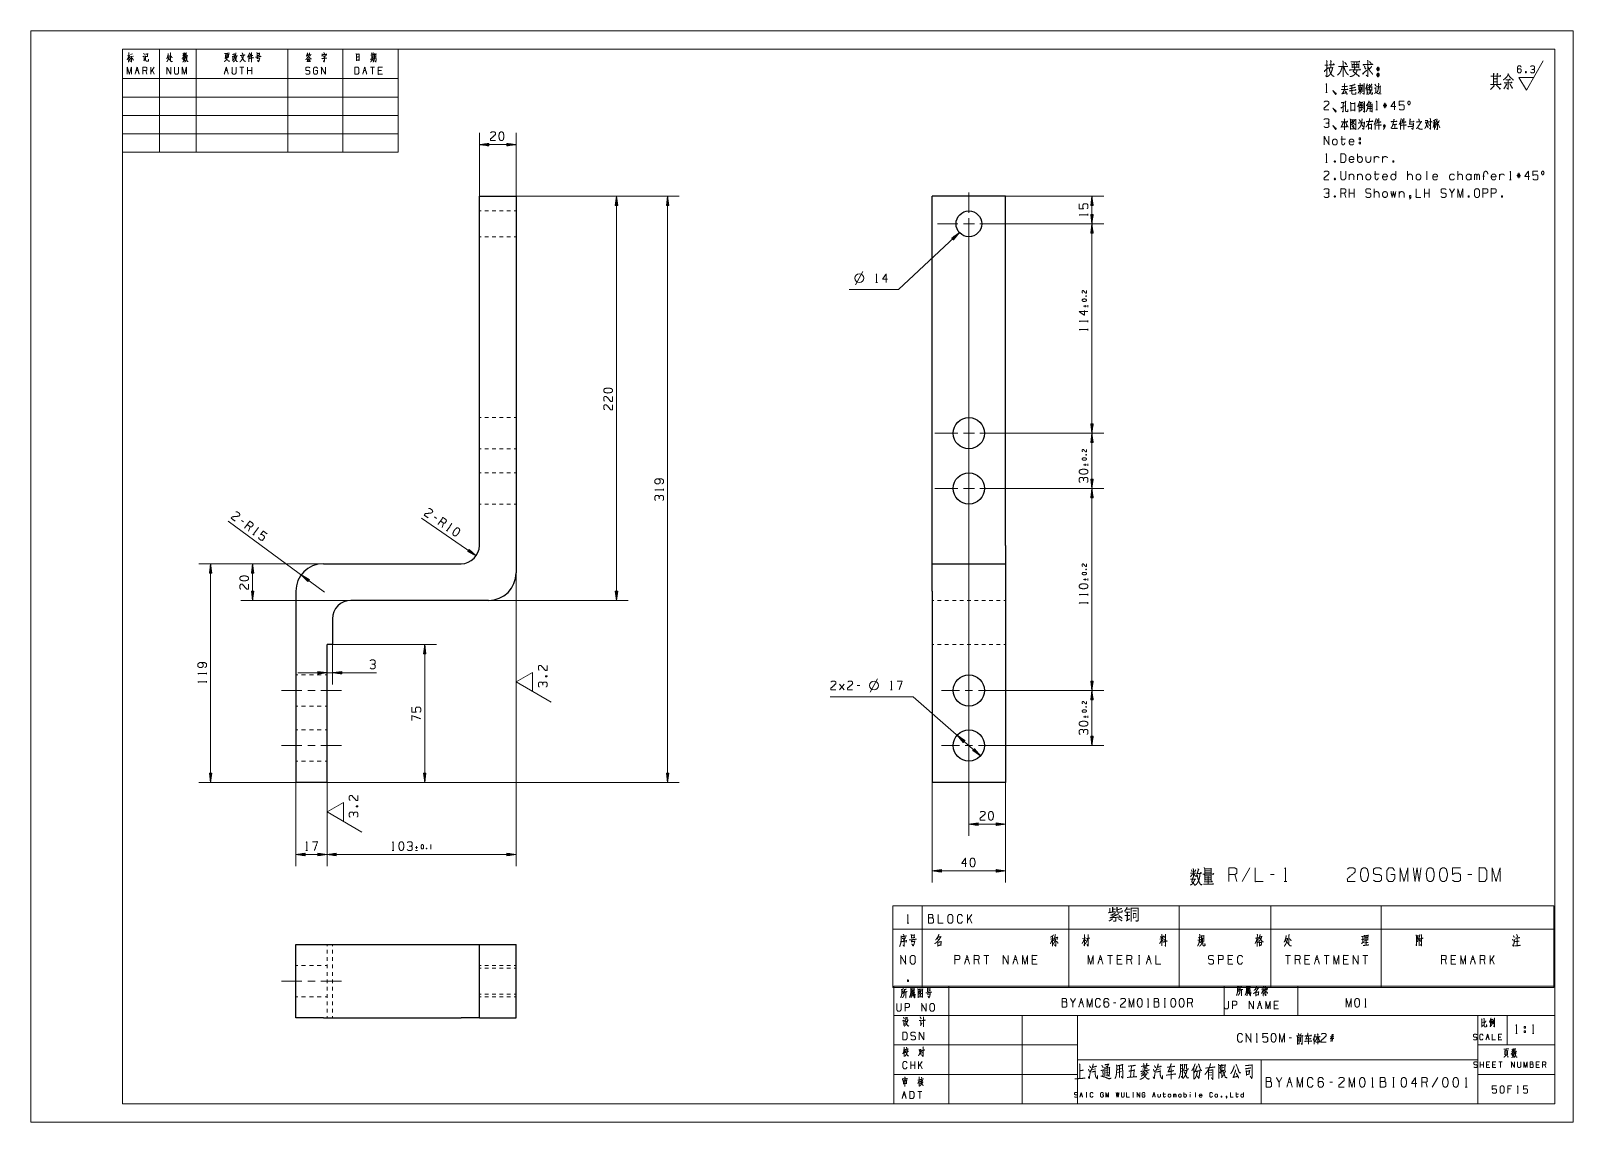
# Model space of a CAD drawing. Header units: millimetres. Extents: x 0 to 420, y 0 to 297.
import ezdxf

# ---------------------------------------------------------------- set-up
doc = ezdxf.new("R2010")
doc.units = ezdxf.units.MM
doc.layers.add('101', color=7, linetype='Continuous', true_color=0xffffff)

msp = doc.modelspace()

# ---------------------------------------------------------------- texts
at = {"lineweight": 18, "insert": (293.23, 58.11), "char_height": 3.2, "attachment_point": 1}
msp.add_mtext('{\\fSimSun|b0|i0|c134|p2;紫铜}', dxfattribs=at)

# ---------------------------------------------------------------- linework, layer by layer
at = {"layer": '101', "color": 133, "linetype": 'Continuous', "lineweight": 18}
for p, q in [((0, 297), (0, 0)), ((420, 297), (0, 297)), ((420, 0), (420, 297)), ((415, 292), (25, 292)), ((25, 292), (100, 292)), ((25, 292), (100, 292)), ((25, 292), (100, 292)), ((25, 292), (25, 264)), ((25, 292), (25, 5)), ((35, 292), (35, 264)), ((45, 292), (45, 264)), ((70, 292), (70, 264)), ((85, 292), (85, 264)), ((100, 292), (100, 264)), ((415, 5), (415, 292)), ((25, 284), (100, 284)), ((25, 279), (100, 279)), ((25, 274), (100, 274)), ((25, 269), (100, 269)), ((25, 264), (100, 264)), ((235, 37), (415, 37)), ((235, 37), (235, 5)), ((250, 37), (250, 5)), ((325, 37), (325, 29)), ((345, 37), (345, 29)), ((235, 29), (415, 29)), ((270, 29), (270, 5)), ((285, 29), (285, 5)), ((394, 29), (394, 5)), ((402, 29), (402, 21)), ((235, 21), (285, 21)), ((394, 21), (415, 21)), ((285, 17), (394, 17)), ((335, 17), (335, 5)), ((235, 13), (285, 13)), ((394, 13), (415, 13)), ((25, 5), (415, 5)), ((235, 5), (415, 5)), ((0, 0), (420, 0))]:
    msp.add_line(p, q, dxfattribs=at)
at = {"layer": '101', "color": 72, "linetype": 'Continuous', "lineweight": 18}
for p, q in [((26.34, 290.18), (26.96, 290.3)), ((26.7, 289.95), (26.92, 289.68)), ((26.99, 289.99), (27.95, 290.14)), ((27.13, 290.61), (27.71, 290.74)), ((41.34, 290.22), (42.13, 290.38)), ((42.25, 290.16), (42.79, 290.28)), ((53.17, 290.09), (53.7, 290.18)), ((75.25, 290.57), (75.67, 290.63)), ((75.35, 290.55), (75.45, 290.24)), ((75.82, 290.51), (76.35, 290.61)), ((75.98, 290.49), (76.11, 290.16)), ((92.56, 290.43), (93.43, 290.55)), ((92.84, 290.07), (93.11, 290.14)), ((93.6, 290.05), (93.85, 290.12)), ((28.66, 286.17), (29.22, 286.17)), ((31.62, 285.18), (31.34, 286.17)), ((33.59, 287.14), (32.63, 285.78)), ((32.63, 285.18), (32.63, 287.14)), ((33.59, 285.18), (33.04, 286.36)), ((52.94, 286.17), (53.49, 286.17)), ((54.91, 288.87), (55.37, 289.43)), ((58.02, 287.14), (56.9, 287.14)), ((57.46, 287.14), (57.46, 285.18)), ((59.02, 285.18), (59.02, 287.14)), ((60.14, 286.17), (59.02, 286.17)), ((60.14, 285.18), (60.14, 287.14)), ((75.83, 289.64), (75.37, 289.56)), ((90.65, 286.17), (91.2, 286.17)), ((93.6, 287.14), (92.49, 287.14)), ((92.86, 289.72), (93.09, 289.78)), ((93.05, 287.14), (93.05, 285.18)), ((95.45, 286.17), (94.61, 286.17)), ((352.41, 287.68), (353.31, 287.68)), ((353.31, 286.9), (354.45, 286.9)), ((361.7, 281.65), (362.37, 281.67)), ((362.65, 282.35), (362.79, 282.2)), ((362.7, 282.25), (362.7, 280.37)), ((362.99, 282.7), (363.13, 282.55)), ((366.02, 282.47), (366.23, 282.07)), ((352.62, 280.25), (353.05, 280.25)), ((362.05, 281.02), (362.37, 280.25)), ((363.02, 277.81), (363.27, 277.73)), ((364.24, 277.38), (364.93, 277.38)), ((365.01, 277.58), (364.68, 277.11)), ((365.88, 281.4), (366.2, 281.4)), ((368.75, 275.96), (368.75, 277.38)), ((357.66, 273.07), (357.83, 272.92)), ((361.7, 277.08), (361.7, 274.91)), ((361.89, 275.18), (362.54, 275.61)), ((362.26, 276.71), (362.26, 275.43)), ((362.38, 277.13), (362.56, 276.63)), ((364.1, 275.86), (365.21, 275.86)), ((364.13, 276.41), (365.23, 276.41)), ((366.28, 275.48), (366.71, 275.48)), ((369.27, 276.68), (368.26, 276.68)), ((369.09, 277.16), (368.44, 276.21)), ((368.44, 277.16), (369.11, 276.21)), ((357.74, 272.97), (357.74, 270.1)), ((366.12, 272.12), (366.12, 270.15)), ((372.95, 272.12), (372.95, 270.15)), ((379.66, 272.57), (380.33, 272.57)), ((381.78, 272), (382.54, 272)), ((382.11, 271.95), (381.85, 270.72)), ((382.25, 272.67), (382.25, 270.15)), ((382.29, 271.77), (382.5, 271.3)), ((382.77, 271.72), (382.45, 270.6)), ((382.68, 272.27), (383.46, 272.27)), ((382.7, 271.77), (382.84, 271.55)), ((383.28, 271.67), (383.69, 270.57)), ((383.53, 272.57), (383.35, 271.95)), ((356.72, 267.53), (358.04, 267.53)), ((361.77, 266.68), (362.1, 266.68)), ((361.77, 266.68), (361.77, 266.21)), ((352.62, 261.2), (353.05, 261.2)), ((355.03, 261.65), (355.18, 261.22)), ((361.27, 261.82), (361.27, 263.57)), ((365.82, 261.2), (365.82, 262.77)), ((368.1, 261.2), (368.1, 262.77)), ((370.96, 261.65), (371.12, 261.22)), ((355.03, 256.88), (355.18, 256.46)), ((358.99, 258.01), (358.99, 256.43)), ((361.27, 258.01), (361.27, 256.43)), ((365.82, 258.01), (367.15, 258.01)), ((374.93, 256.43), (374.93, 258.81)), ((380.15, 258.83), (380.15, 256.43)), ((388.59, 256.43), (388.59, 258.81)), ((392.19, 256.43), (392.19, 258.01)), ((393.14, 256.43), (393.14, 258.01)), ((395.84, 257.48), (395.42, 257.48)), ((399.97, 256.43), (399.97, 258.01)), ((402.71, 256.43), (403.13, 256.43)), ((405.69, 257.63), (404.68, 257.63)), ((405.51, 258.11), (404.86, 257.16)), ((404.86, 258.11), (405.53, 257.16)), ((405.18, 256.91), (405.18, 258.33)), ((355.03, 252.12), (355.18, 251.7)), ((358.06, 251.67), (357.73, 252.87)), ((358.99, 251.67), (358.99, 254.05)), ((360.34, 252.87), (358.99, 252.87)), ((360.34, 251.67), (360.34, 254.05)), ((365.82, 251.67), (365.82, 254.05)), ((372.65, 253.25), (372.65, 251.67)), ((379.48, 251.67), (379.48, 254.05)), ((380.83, 252.87), (379.48, 252.87)), ((380.83, 251.67), (380.83, 254.05)), ((387.66, 254.05), (386.98, 252.87)), ((391.45, 252.12), (391.61, 251.7)), ((400.55, 252.12), (400.71, 251.7)), ((287.88, 246.75), (287.88, 247.18)), ((224.56, 227.86), (226.56, 231.51)), ((230.12, 228.5), (230.54, 228.5)), ((287.25, 224.79), (287.46, 224.87)), ((286.67, 222.08), (287.47, 222.08)), ((287.07, 222.36), (287.07, 221.8)), ((287.86, 221.8), (287.86, 222.36)), ((287.88, 217.76), (287.88, 218.19)), ((287.88, 215.49), (287.88, 215.91)), ((287.25, 181.57), (287.46, 181.65)), ((286.67, 178.86), (287.47, 178.86)), ((287.07, 179.14), (287.07, 178.58)), ((287.86, 178.58), (287.86, 179.14)), ((172.3, 171.89), (172.3, 172.32)), ((110.51, 164.32), (109.96, 164.7)), ((57.91, 163.38), (57.37, 163.77)), ((59.3, 160.86), (59.75, 162.02)), ((60.42, 160.03), (60.77, 159.78)), ((111.99, 161.85), (112.39, 163.03)), ((113.13, 161.06), (113.48, 160.82)), ((286.67, 147.68), (287.47, 147.68)), ((287.07, 147.96), (287.07, 147.4)), ((287.25, 150.39), (287.46, 150.47)), ((287.86, 147.4), (287.86, 147.96)), ((287.88, 143.37), (287.88, 143.79)), ((287.88, 141.09), (287.88, 141.51)), ((47.86, 121.89), (47.86, 122.32)), ((47.86, 119.61), (47.86, 120.04)), ((140.13, 121.27), (140.56, 121.43)), ((220.17, 117.64), (221.49, 119.21)), ((220.17, 119.21), (221.49, 117.64)), ((225.73, 118.84), (225.05, 118.84)), ((228.57, 117), (230.57, 120.65)), ((234.12, 117.64), (234.55, 117.64)), ((286.67, 110.27), (287.47, 110.27)), ((287.07, 110.56), (287.07, 109.99)), ((287.25, 112.98), (287.46, 113.06)), ((287.86, 109.99), (287.86, 110.56)), ((88.63, 85.86), (89.06, 86.02)), ((74.91, 73.93), (75.34, 73.93)), ((98.42, 73.93), (98.85, 73.93)), ((105.29, 74.74), (104.73, 74.74)), ((104.73, 73.95), (105.29, 73.95)), ((105.01, 75.14), (105.01, 74.34)), ((107.72, 74.57), (107.8, 74.35)), ((108.8, 74.34), (109.01, 74.34)), ((316.34, 67.53), (315.84, 66.74)), ((316.04, 68.63), (316.29, 68.08)), ((316.7, 67.49), (317.15, 66.98)), ((317.21, 68.71), (316.84, 68.08)), ((328.38, 65.48), (327.85, 67.37)), ((331.96, 69.22), (329.85, 65.48)), ((338.6, 67.37), (337.55, 67.37)), ((392.38, 67.37), (391.32, 67.37)), ((315.79, 66.15), (317.23, 66.15)), ((341.33, 65.48), (341.99, 65.48)), ((234.7, 58.89), (234.7, 52.54)), ((234.7, 58.89), (242.7, 58.89)), ((242.7, 58.89), (242.7, 52.54)), ((242.7, 58.89), (282.7, 58.89)), ((282.7, 58.89), (282.7, 52.54)), ((282.7, 58.89), (312.7, 58.89)), ((312.7, 58.89), (337.7, 58.89)), ((312.7, 58.89), (312.7, 52.54)), ((337.7, 58.89), (337.7, 52.54)), ((337.7, 58.89), (367.7, 58.89)), ((367.7, 58.89), (414.7, 58.89)), ((367.7, 58.89), (367.7, 52.54)), ((414.7, 58.89), (414.7, 52.54)), ((256.24, 56.51), (255.07, 54.86)), ((255.07, 54.13), (255.07, 56.51)), ((256.24, 54.13), (255.57, 55.56)), ((234.7, 52.54), (234.7, 36.67)), ((234.7, 52.54), (242.7, 52.54)), ((238.65, 54.13), (239.07, 54.13)), ((242.7, 52.54), (282.7, 52.54)), ((242.7, 52.54), (242.7, 36.67)), ((282.7, 52.54), (312.7, 52.54)), ((282.7, 52.54), (282.7, 36.67)), ((312.7, 52.54), (337.7, 52.54)), ((312.7, 52.54), (312.7, 36.67)), ((337.7, 52.54), (367.7, 52.54)), ((337.7, 52.54), (337.7, 36.67)), ((363.64, 50.73), (363.63, 48.16)), ((367.7, 52.54), (367.7, 36.67)), ((367.7, 52.54), (414.7, 52.54)), ((414.7, 52.54), (414.7, 36.67)), ((277.68, 49.78), (278.56, 50.03)), ((286.43, 49.98), (287.27, 50.13)), ((307.47, 49.76), (308.39, 49.91)), ((317.88, 50.13), (318.59, 50.31)), ((363.4, 50.13), (363.91, 50.26)), ((404.74, 50.11), (404.74, 48.03)), ((254.62, 44.22), (255.29, 44.22)), ((258.26, 43.02), (257.92, 44.22)), ((260.89, 45.39), (259.54, 45.39)), ((260.22, 45.39), (260.22, 43.02)), ((267.78, 44.22), (268.45, 44.22)), ((273.71, 44.22), (272.71, 44.22)), ((290.93, 44.22), (291.6, 44.22)), ((294.57, 45.39), (293.23, 45.39)), ((293.9, 45.39), (293.9, 43.02)), ((296.87, 44.22), (295.86, 44.22)), ((299.83, 43.02), (299.5, 44.22)), ((301.63, 45.39), (301.96, 45.39)), ((301.63, 43.02), (301.96, 43.02)), ((301.8, 45.39), (301.8, 43.02)), ((304.09, 44.22), (304.76, 44.22)), ((327.02, 44.22), (326.01, 44.22)), ((342.99, 45.39), (341.65, 45.39)), ((342.32, 45.39), (342.32, 43.02)), ((345.62, 43.02), (345.29, 44.22)), ((347.92, 44.22), (346.91, 44.22)), ((349.88, 44.22), (350.55, 44.22)), ((353.52, 45.39), (352.18, 45.39)), ((352.85, 45.39), (352.85, 43.02)), ((358.45, 44.22), (357.44, 44.22)), ((364.05, 45.39), (362.71, 45.39)), ((363.38, 45.39), (363.38, 43.02)), ((385.46, 43.02), (385.12, 44.22)), ((387.76, 44.22), (386.75, 44.22)), ((392.35, 44.22), (393.02, 44.22)), ((395.99, 43.02), (395.65, 44.22)), ((397.37, 43.02), (397.37, 45.39)), ((398.53, 45.39), (397.37, 43.74)), ((398.53, 43.02), (397.86, 44.44)), ((238.78, 38.71), (238.94, 38.28)), ((234.7, 36.67), (242.7, 36.67)), ((239.94, 34.26), (240.49, 34.41)), ((240.24, 35.65), (240.22, 34.35)), ((242.7, 36.67), (282.7, 36.67)), ((282.7, 36.67), (312.7, 36.67)), ((284.45, 33.67), (283.78, 32.49)), ((308.65, 33.67), (308.98, 33.67)), ((308.82, 33.67), (308.82, 31.29)), ((312.7, 36.67), (337.7, 36.67)), ((331.37, 34.88), (331.92, 35.03)), ((331.67, 36.27), (331.65, 34.96)), ((335.16, 35.98), (335.88, 36.18)), ((337.7, 36.67), (367.7, 36.67)), ((367.7, 36.67), (414.7, 36.67)), ((285.72, 32.49), (286.39, 32.49)), ((295.5, 32.49), (294.83, 32.49)), ((304.06, 31.29), (304.48, 31.29)), ((308.65, 31.29), (308.98, 31.29)), ((316.32, 31.29), (315.99, 32.49)), ((334.33, 31.86), (334.93, 31.86)), ((339.45, 31.86), (338.56, 31.86)), ((363.25, 31.29), (363.67, 31.29)), ((395.23, 27.1), (395.55, 27.22)), ((333.65, 21.77), (334.08, 21.77)), ((343.31, 22.97), (342.63, 22.97)), ((345.16, 24.09), (345.41, 23.64)), ((345.25, 21.47), (345.42, 21.19)), ((345.92, 24.09), (345.71, 23.64)), ((348.76, 22.02), (348.67, 22.19)), ((349.5, 23.04), (349.5, 21.19)), ((350.75, 21.97), (350.67, 21.77)), ((354.85, 23.19), (353.84, 23.19)), ((354.85, 22.72), (353.84, 22.72)), ((354, 21.99), (354.34, 23.92)), ((354.69, 23.92), (354.35, 21.99)), ((396.48, 23.16), (396.93, 23.16)), ((400.32, 23.16), (399.66, 23.16)), ((404.36, 24.14), (404.78, 24.14)), ((406.67, 24.87), (407, 24.87)), ((406.67, 24.87), (406.67, 24.39)), ((408.91, 24.14), (409.33, 24.14)), ((238.06, 19.75), (237.51, 19.61)), ((237.87, 19.5), (238.08, 19.23)), ((403.22, 19.23), (404.01, 19.39)), ((404.13, 19.17), (404.67, 19.29)), ((239.61, 14.54), (239.61, 16.51)), ((240.73, 15.54), (239.61, 15.54)), ((240.73, 14.54), (240.73, 16.51)), ((242.7, 16.51), (241.74, 15.14)), ((241.74, 14.54), (241.74, 16.51)), ((242.7, 14.54), (242.15, 15.72)), ((289.09, 14.3), (289.99, 14.54)), ((292.7, 14.02), (293.48, 14.19)), ((292.7, 13.4), (293.53, 13.61)), ((295.91, 13.5), (297.04, 13.78)), ((296.99, 14.61), (295.94, 14.33)), ((299.69, 15.23), (299.43, 12.23)), ((302.74, 14.4), (304.11, 14.64)), ((306.77, 14.3), (307.67, 14.54)), ((313.47, 14.61), (313.08, 14.54)), ((313.45, 13.85), (313.08, 13.74)), ((321.62, 13.5), (320.76, 13.4)), ((320.76, 12.74), (321.62, 12.85)), ((322.3, 15.05), (322.1, 14.95)), ((324.88, 14.85), (324.37, 14.78)), ((394.69, 14.85), (394.69, 16.42)), ((395.58, 15.64), (394.69, 15.64)), ((395.58, 14.85), (395.58, 16.42)), ((397.05, 15.64), (396.38, 15.64)), ((398.75, 15.64), (398.08, 15.64)), ((400.67, 16.42), (399.78, 16.42)), ((400.22, 16.42), (400.22, 14.85)), ((410.63, 15.64), (409.96, 15.64)), ((412.55, 14.85), (412.33, 15.64)), ((237.77, 10.88), (238.29, 10.96)), ((242.14, 11.56), (241.57, 11.44)), ((241.94, 11.27), (242.13, 11.03)), ((340.69, 12.14), (339.94, 10.84)), ((342.4, 10.84), (343.14, 10.84)), ((354.46, 10.84), (353.72, 10.84)), ((365.17, 9.52), (365.64, 9.52)), ((370.86, 12.14), (371.24, 12.14)), ((370.86, 9.52), (371.24, 9.52)), ((371.06, 12.14), (371.06, 9.52)), ((380.29, 9.52), (379.92, 10.84)), ((383.12, 12.14), (381.63, 9.52)), ((390.63, 9.52), (391.1, 9.52)), ((402.91, 9.06), (402.22, 9.06)), ((237.55, 7.39), (238.1, 7.39)), ((242.63, 8.37), (241.51, 8.37)), ((242.07, 8.37), (242.07, 6.4)), ((285.86, 7.44), (286.23, 7.44)), ((287.36, 8.09), (287.55, 8.09)), ((287.36, 6.77), (287.55, 6.77)), ((287.46, 8.09), (287.46, 6.77)), ((300.09, 8.09), (300.27, 8.09)), ((300.09, 6.77), (300.27, 6.77)), ((300.19, 8.09), (300.19, 6.77)), ((305.66, 7.44), (306.03, 7.44)), ((308.3, 7.64), (309.03, 7.64)), ((311.13, 6.77), (311.13, 7.64)), ((313.96, 7.12), (313.96, 8.09)), ((315.74, 7.64), (315.74, 6.77)), ((317.16, 8.1), (317.16, 6.77)), ((328.1, 7.64), (328.83, 7.64)), ((404.72, 7.88), (405.07, 7.88))]:
    msp.add_line(p, q, dxfattribs=at)
at = {"layer": '101', "color": 43, "linetype": 'Continuous', "lineweight": 18}
for p, q in [((407.07, 285.94), (407.2, 285.6)), ((407.25, 280.85), (411.87, 288.85)), ((405.23, 284.35), (409.27, 284.35)), ((407.25, 280.85), (405.23, 284.35))]:
    msp.add_line(p, q, dxfattribs=at)
at = {"layer": '101', "color": 22, "linetype": 'Continuous', "lineweight": 18}
for p, q in [((122.15, 251.98), (122.15, 269.21)), ((132.15, 251.98), (132.15, 269.21)), ((124.69, 266.37), (122.15, 266.03)), ((122.15, 266.03), (124.69, 265.7)), ((122.15, 266.03), (132.15, 266.03)), ((124.69, 266.06), (122.34, 266.06)), ((124.69, 266.01), (122.34, 266.01)), ((124.69, 266.11), (122.72, 266.11)), ((124.69, 265.96), (122.72, 265.96)), ((124.69, 266.16), (123.11, 266.16)), ((124.69, 265.91), (123.11, 265.91)), ((124.69, 266.21), (123.5, 266.21)), ((124.69, 265.86), (123.5, 265.86)), ((124.69, 266.26), (123.88, 266.26)), ((124.69, 265.8), (123.88, 265.8)), ((124.69, 266.31), (124.27, 266.31)), ((124.69, 265.75), (124.27, 265.75)), ((124.69, 266.36), (124.65, 266.36)), ((124.69, 266.36), (124.65, 266.36)), ((124.69, 265.7), (124.65, 265.7)), ((124.69, 265.7), (124.65, 265.7)), ((124.69, 265.7), (124.69, 266.37)), ((132.15, 266.03), (129.61, 266.37)), ((129.61, 266.37), (129.61, 265.7)), ((129.61, 266.36), (129.64, 266.36)), ((129.61, 266.36), (129.64, 266.36)), ((129.61, 266.31), (130.02, 266.31)), ((129.61, 266.26), (130.41, 266.26)), ((129.61, 266.21), (130.8, 266.21)), ((129.61, 266.16), (131.18, 266.16)), ((129.61, 266.11), (131.57, 266.11)), ((129.61, 266.06), (131.95, 266.06)), ((129.61, 265.7), (132.15, 266.03)), ((129.61, 266.01), (131.95, 266.01)), ((129.61, 265.96), (131.57, 265.96)), ((129.61, 265.91), (131.18, 265.91)), ((129.61, 265.86), (130.8, 265.86)), ((129.61, 265.8), (130.41, 265.8)), ((129.61, 265.75), (130.02, 265.75)), ((129.61, 265.7), (129.64, 265.7)), ((129.61, 265.7), (129.64, 265.7)), ((132.15, 251.98), (162.66, 251.98)), ((132.15, 251.98), (176.57, 251.98)), ((159.48, 251.98), (159.15, 249.44)), ((159.15, 249.44), (159.15, 249.48)), ((159.15, 249.44), (159.15, 249.48)), ((159.15, 249.44), (159.82, 249.44)), ((159.2, 249.44), (159.2, 249.86)), ((159.25, 249.44), (159.25, 250.25)), ((159.31, 249.44), (159.31, 250.63)), ((159.36, 249.44), (159.36, 251.02)), ((159.41, 249.44), (159.41, 251.41)), ((159.46, 249.44), (159.46, 251.79)), ((159.82, 249.44), (159.48, 251.98)), ((159.48, 141.98), (159.48, 251.98)), ((159.51, 249.44), (159.51, 251.79)), ((159.56, 249.44), (159.56, 251.41)), ((159.61, 249.44), (159.61, 251.02)), ((159.66, 249.44), (159.66, 250.63)), ((159.71, 249.44), (159.71, 250.25)), ((159.76, 249.44), (159.76, 249.86)), ((159.81, 249.44), (159.81, 249.48)), ((159.81, 249.44), (159.81, 249.48)), ((173.4, 251.98), (173.06, 249.44)), ((173.06, 249.44), (173.73, 249.44)), ((173.07, 249.44), (173.07, 249.48)), ((173.07, 249.44), (173.07, 249.48)), ((173.12, 249.44), (173.12, 249.86)), ((173.17, 249.44), (173.17, 250.25)), ((173.22, 249.44), (173.22, 250.63)), ((173.27, 249.44), (173.27, 251.02)), ((173.32, 249.44), (173.32, 251.41)), ((173.37, 249.44), (173.37, 251.79)), ((173.73, 249.44), (173.4, 251.98)), ((173.4, 251.98), (173.4, 92.48)), ((173.42, 249.44), (173.42, 251.79)), ((173.47, 249.44), (173.47, 251.41)), ((173.52, 249.44), (173.52, 251.02)), ((173.57, 249.44), (173.57, 250.63)), ((173.62, 249.44), (173.62, 250.25)), ((173.68, 249.44), (173.68, 249.86)), ((173.73, 249.44), (173.73, 249.48)), ((173.73, 249.44), (173.73, 249.48)), ((265.44, 251.98), (292.15, 251.98)), ((288.97, 251.98), (288.64, 249.44)), ((288.64, 249.44), (288.64, 249.48)), ((288.64, 249.44), (288.64, 249.48)), ((288.64, 249.44), (289.31, 249.44)), ((288.69, 249.44), (288.69, 249.86)), ((288.74, 249.44), (288.74, 250.25)), ((288.79, 249.44), (288.79, 250.63)), ((288.84, 249.44), (288.84, 251.02)), ((288.9, 249.44), (288.9, 251.41)), ((288.95, 249.44), (288.95, 251.79)), ((289.31, 249.44), (288.97, 251.98)), ((288.97, 244.48), (288.97, 251.98)), ((289, 249.44), (289, 251.79)), ((289.05, 249.44), (289.05, 251.41)), ((289.1, 249.44), (289.1, 251.02)), ((289.15, 249.44), (289.15, 250.63)), ((289.2, 249.44), (289.2, 250.25)), ((289.25, 249.44), (289.25, 249.86)), ((289.3, 249.44), (289.3, 249.48)), ((289.3, 249.44), (289.3, 249.48)), ((255.44, 244.48), (255.44, 77.91)), ((263.94, 244.48), (292.15, 244.48)), ((263.94, 244.48), (292.15, 244.48)), ((288.64, 247.02), (288.64, 246.99)), ((288.64, 247.02), (288.97, 244.48)), ((288.64, 247.02), (288.64, 246.99)), ((289.31, 247.02), (288.64, 247.02)), ((288.97, 244.48), (288.64, 241.94)), ((288.69, 247.02), (288.69, 246.61)), ((288.74, 247.02), (288.74, 246.22)), ((288.79, 247.02), (288.79, 245.83)), ((288.84, 247.02), (288.84, 245.45)), ((288.9, 247.02), (288.9, 245.06)), ((288.9, 241.94), (288.9, 243.91)), ((288.95, 247.02), (288.95, 244.68)), ((288.95, 241.94), (288.95, 244.29)), ((288.97, 244.48), (289.31, 247.02)), ((289.31, 241.94), (288.97, 244.48)), ((288.97, 187.48), (288.97, 244.48)), ((289, 247.02), (289, 244.68)), ((289, 241.94), (289, 244.29)), ((289.05, 247.02), (289.05, 245.06)), ((289.05, 241.94), (289.05, 243.91)), ((289.1, 247.02), (289.1, 245.45)), ((289.15, 247.02), (289.15, 245.83)), ((289.2, 247.02), (289.2, 246.22)), ((289.25, 247.02), (289.25, 246.61)), ((289.3, 247.02), (289.3, 246.99)), ((289.3, 247.02), (289.3, 246.99)), ((252.88, 242.1), (236.26, 226.61)), ((252.88, 242.1), (250.79, 240.61)), ((250.79, 240.61), (251.25, 240.12)), ((250.8, 240.61), (250.82, 240.63)), ((250.8, 240.61), (250.82, 240.63)), ((250.83, 240.57), (251.14, 240.86)), ((250.87, 240.53), (251.45, 241.08)), ((250.9, 240.5), (251.77, 241.31)), ((250.93, 240.46), (252.09, 241.53)), ((250.97, 240.42), (252.4, 241.76)), ((251, 240.39), (252.72, 241.99)), ((251.04, 240.35), (252.76, 241.95)), ((251.07, 240.31), (252.51, 241.65)), ((251.11, 240.27), (252.26, 241.35)), ((251.14, 240.24), (252.01, 241.05)), ((251.18, 240.2), (251.77, 240.75)), ((251.21, 240.16), (251.52, 240.45)), ((251.25, 240.12), (252.88, 242.1)), ((251.25, 240.13), (251.27, 240.15)), ((251.25, 240.13), (251.27, 240.15)), ((288.64, 241.94), (288.64, 241.98)), ((288.64, 241.94), (288.64, 241.98)), ((288.64, 241.94), (289.31, 241.94)), ((288.69, 241.94), (288.69, 242.36)), ((288.74, 241.94), (288.74, 242.75)), ((288.79, 241.94), (288.79, 243.13)), ((288.84, 241.94), (288.84, 243.52)), ((289.1, 241.94), (289.1, 243.52)), ((289.15, 241.94), (289.15, 243.13)), ((289.2, 241.94), (289.2, 242.75)), ((289.25, 241.94), (289.25, 242.36)), ((289.3, 241.94), (289.3, 241.98)), ((289.3, 241.94), (289.3, 241.98)), ((236.26, 226.61), (222.81, 226.61)), ((289.31, 190.02), (288.64, 190.02)), ((288.64, 190.02), (288.97, 187.48)), ((288.64, 190.02), (288.64, 189.99)), ((288.64, 190.02), (288.64, 189.99)), ((288.69, 190.02), (288.69, 189.61)), ((288.74, 190.02), (288.74, 189.22)), ((288.79, 190.02), (288.79, 188.83)), ((288.84, 190.02), (288.84, 188.45)), ((288.9, 190.02), (288.9, 188.06)), ((288.95, 190.02), (288.95, 187.68)), ((288.97, 187.48), (289.31, 190.02)), ((289, 190.02), (289, 187.68)), ((289.05, 190.02), (289.05, 188.06)), ((289.1, 190.02), (289.1, 188.45)), ((289.15, 190.02), (289.15, 188.83)), ((289.2, 190.02), (289.2, 189.22)), ((289.25, 190.02), (289.25, 189.61)), ((289.3, 190.02), (289.3, 189.99)), ((289.3, 190.02), (289.3, 189.99)), ((264.69, 187.48), (292.15, 187.48)), ((264.69, 187.48), (292.15, 187.48)), ((288.97, 187.48), (288.64, 184.94)), ((288.64, 184.94), (288.64, 184.98)), ((288.64, 184.94), (288.64, 184.98)), ((288.64, 184.94), (289.31, 184.94)), ((288.69, 184.94), (288.69, 185.36)), ((288.74, 184.94), (288.74, 185.75)), ((288.79, 184.94), (288.79, 186.13)), ((288.84, 184.94), (288.84, 186.52)), ((288.9, 184.94), (288.9, 186.91)), ((288.95, 184.94), (288.95, 187.29)), ((288.97, 187.48), (288.97, 172.48)), ((289.31, 184.94), (288.97, 187.48)), ((289, 184.94), (289, 187.29)), ((289.05, 184.94), (289.05, 186.91)), ((289.1, 184.94), (289.1, 186.52)), ((289.15, 184.94), (289.15, 186.13)), ((289.2, 184.94), (289.2, 185.75)), ((289.25, 184.94), (289.25, 185.36)), ((289.3, 184.94), (289.3, 184.98)), ((289.3, 184.94), (289.3, 184.98)), ((264.69, 172.48), (292.15, 172.48)), ((264.69, 172.48), (292.15, 172.48)), ((288.64, 175.02), (288.64, 174.99)), ((288.64, 175.02), (288.97, 172.48)), ((288.64, 175.02), (288.64, 174.99)), ((289.31, 175.02), (288.64, 175.02)), ((288.97, 172.48), (288.64, 169.94)), ((288.69, 175.02), (288.69, 174.61)), ((288.74, 175.02), (288.74, 174.22)), ((288.79, 175.02), (288.79, 173.83)), ((288.84, 175.02), (288.84, 173.45)), ((288.9, 175.02), (288.9, 173.06)), ((288.95, 175.02), (288.95, 172.68)), ((288.95, 169.94), (288.95, 172.29)), ((288.97, 172.48), (289.31, 175.02)), ((289.31, 169.94), (288.97, 172.48)), ((288.97, 117.48), (288.97, 172.48)), ((289, 175.02), (289, 172.68)), ((289, 169.94), (289, 172.29)), ((289.05, 175.02), (289.05, 173.06)), ((289.1, 175.02), (289.1, 173.45)), ((289.15, 175.02), (289.15, 173.83)), ((289.2, 175.02), (289.2, 174.22)), ((289.25, 175.02), (289.25, 174.61)), ((289.3, 175.02), (289.3, 174.99)), ((289.3, 175.02), (289.3, 174.99)), ((288.64, 169.94), (288.64, 169.98)), ((288.64, 169.94), (288.64, 169.98)), ((288.64, 169.94), (289.31, 169.94)), ((288.69, 169.94), (288.69, 170.36)), ((288.74, 169.94), (288.74, 170.75)), ((288.79, 169.94), (288.79, 171.13)), ((288.84, 169.94), (288.84, 171.52)), ((288.9, 169.94), (288.9, 171.91)), ((289.05, 169.94), (289.05, 171.91)), ((289.1, 169.94), (289.1, 171.52)), ((289.15, 169.94), (289.15, 171.13)), ((289.2, 169.94), (289.2, 170.75)), ((289.25, 169.94), (289.25, 170.36)), ((289.3, 169.94), (289.3, 169.98)), ((289.3, 169.94), (289.3, 169.98)), ((121.27, 154.15), (106.36, 164.39)), ((80, 144.22), (53.77, 163.59)), ((119.36, 155.87), (118.98, 155.32)), ((119.04, 155.4), (119.71, 154.95)), ((119.07, 155.44), (120.05, 154.77)), ((119.1, 155.49), (120.4, 154.59)), ((119.13, 155.53), (120.75, 154.42)), ((119.16, 155.57), (121.09, 154.24)), ((119.19, 155.61), (121.12, 154.28)), ((119.22, 155.65), (120.83, 154.54)), ((119.25, 155.7), (120.54, 154.8)), ((119.27, 155.74), (120.25, 155.06)), ((119.3, 155.78), (119.97, 155.33)), ((119.33, 155.82), (119.68, 155.59)), ((121.27, 154.15), (119.36, 155.87)), ((119.36, 155.86), (119.39, 155.85)), ((119.36, 155.86), (119.39, 155.85)), ((79.65, 151.98), (45.78, 151.98)), ((48.95, 151.98), (48.62, 149.44)), ((48.88, 149.44), (48.88, 151.41)), ((48.93, 149.44), (48.93, 151.79)), ((48.95, 92.48), (48.95, 151.98)), ((49.29, 149.44), (48.95, 151.98)), ((48.98, 149.44), (48.98, 151.79)), ((49.03, 149.44), (49.03, 151.41)), ((79.65, 151.98), (57.21, 151.98)), ((60.39, 151.98), (60.05, 149.44)), ((60.31, 149.44), (60.31, 151.41)), ((60.36, 149.44), (60.36, 151.79)), ((60.72, 149.44), (60.39, 151.98)), ((60.39, 151.98), (60.39, 141.98)), ((60.41, 149.44), (60.41, 151.79)), ((60.46, 149.44), (60.46, 151.41)), ((118.98, 155.32), (121.27, 154.15)), ((118.99, 155.32), (119.01, 155.3)), ((118.99, 155.32), (119.01, 155.3)), ((119.02, 155.36), (119.36, 155.12)), ((48.62, 149.44), (48.62, 149.48)), ((48.62, 149.44), (48.62, 149.48)), ((48.62, 149.44), (49.29, 149.44)), ((48.68, 149.44), (48.68, 149.86)), ((48.73, 149.44), (48.73, 150.25)), ((48.78, 149.44), (48.78, 150.63)), ((48.83, 149.44), (48.83, 151.02)), ((49.08, 149.44), (49.08, 151.02)), ((49.13, 149.44), (49.13, 150.63)), ((49.18, 149.44), (49.18, 150.25)), ((49.23, 149.44), (49.23, 149.86)), ((49.28, 149.44), (49.28, 149.48)), ((49.28, 149.44), (49.28, 149.48)), ((60.05, 149.44), (60.72, 149.44)), ((60.06, 149.44), (60.06, 149.48)), ((60.06, 149.44), (60.06, 149.48)), ((60.11, 149.44), (60.11, 149.86)), ((60.16, 149.44), (60.16, 150.25)), ((60.21, 149.44), (60.21, 150.63)), ((60.26, 149.44), (60.26, 151.02)), ((60.51, 149.44), (60.51, 151.02)), ((60.56, 149.44), (60.56, 150.63)), ((60.62, 149.44), (60.62, 150.25)), ((60.67, 149.44), (60.67, 149.86)), ((60.72, 149.44), (60.72, 149.48)), ((60.72, 149.44), (60.72, 149.48)), ((73.61, 148.94), (75.46, 147.16)), ((75.85, 147.7), (73.61, 148.94)), ((75.64, 147.41), (73.75, 148.8)), ((75.67, 147.45), (73.78, 148.84)), ((75.61, 147.37), (74.03, 148.53)), ((75.7, 147.49), (74.12, 148.66)), ((75.58, 147.33), (74.31, 148.26)), ((75.73, 147.53), (74.46, 148.47)), ((75.55, 147.29), (74.59, 147.99)), ((75.76, 147.57), (74.8, 148.28)), ((75.52, 147.25), (74.87, 147.72)), ((75.79, 147.61), (75.14, 148.09)), ((75.49, 147.21), (75.15, 147.45)), ((75.46, 147.16), (75.43, 147.18)), ((75.46, 147.16), (75.43, 147.18)), ((75.46, 147.16), (75.85, 147.7)), ((75.82, 147.65), (75.49, 147.9)), ((75.85, 147.7), (75.83, 147.71)), ((75.85, 147.7), (75.83, 147.71)), ((132.15, 149.48), (132.15, 69.67)), ((60.05, 144.52), (60.39, 141.98)), ((60.72, 144.52), (60.05, 144.52)), ((60.06, 144.52), (60.06, 144.49)), ((60.06, 144.52), (60.06, 144.49)), ((60.11, 144.52), (60.11, 144.11)), ((60.16, 144.52), (60.16, 143.72)), ((60.21, 144.52), (60.21, 143.33)), ((60.26, 144.52), (60.26, 142.95)), ((60.31, 144.52), (60.31, 142.56)), ((60.36, 144.52), (60.36, 142.18)), ((60.39, 141.98), (60.72, 144.52)), ((60.41, 144.52), (60.41, 142.18)), ((60.46, 144.52), (60.46, 142.56)), ((60.51, 144.52), (60.51, 142.95)), ((60.56, 144.52), (60.56, 143.33)), ((60.62, 144.52), (60.62, 143.72)), ((60.67, 144.52), (60.67, 144.11)), ((60.72, 144.52), (60.72, 144.49)), ((60.72, 144.52), (60.72, 144.49)), ((159.15, 144.52), (159.15, 144.49)), ((159.82, 144.52), (159.15, 144.52)), ((159.15, 144.52), (159.15, 144.49)), ((159.15, 144.52), (159.48, 141.98)), ((159.2, 144.52), (159.2, 144.11)), ((159.25, 144.52), (159.25, 143.72)), ((159.31, 144.52), (159.31, 143.33)), ((159.36, 144.52), (159.36, 142.95)), ((159.41, 144.52), (159.41, 142.56)), ((159.46, 144.52), (159.46, 142.18)), ((159.48, 141.98), (159.82, 144.52)), ((159.51, 144.52), (159.51, 142.18)), ((159.56, 144.52), (159.56, 142.56)), ((159.61, 144.52), (159.61, 142.95)), ((159.66, 144.52), (159.66, 143.33)), ((159.71, 144.52), (159.71, 143.72)), ((159.76, 144.52), (159.76, 144.11)), ((159.81, 144.52), (159.81, 144.49)), ((159.81, 144.52), (159.81, 144.49)), ((87.15, 141.98), (57.21, 141.98)), ((124.65, 141.98), (162.66, 141.98)), ((80.65, 129.98), (110.43, 129.98)), ((82.15, 129.98), (82.15, 119.14)), ((107.26, 129.98), (106.92, 127.44)), ((106.92, 127.44), (107.59, 127.44)), ((106.93, 127.44), (106.93, 127.48)), ((106.93, 127.44), (106.93, 127.48)), ((106.98, 127.44), (106.98, 127.86)), ((107.03, 127.44), (107.03, 128.25)), ((107.08, 127.44), (107.08, 128.63)), ((107.13, 127.44), (107.13, 129.02)), ((107.18, 127.44), (107.18, 129.41)), ((107.23, 127.44), (107.23, 129.79)), ((107.26, 129.98), (107.26, 92.48)), ((107.59, 127.44), (107.26, 129.98)), ((107.28, 127.44), (107.28, 129.79)), ((107.33, 127.44), (107.33, 129.41)), ((107.39, 127.44), (107.39, 129.02)), ((107.44, 127.44), (107.44, 128.63)), ((107.49, 127.44), (107.49, 128.25)), ((107.54, 127.44), (107.54, 127.86)), ((107.59, 127.44), (107.59, 127.48)), ((107.59, 127.44), (107.59, 127.48)), ((72.71, 122.31), (94.17, 122.31)), ((78.11, 122.65), (78.11, 121.98)), ((80.65, 122.31), (78.11, 122.65)), ((78.11, 122.64), (78.14, 122.64)), ((78.11, 122.64), (78.14, 122.64)), ((78.11, 122.59), (78.52, 122.59)), ((78.11, 122.54), (78.91, 122.54)), ((78.11, 122.49), (79.3, 122.49)), ((78.11, 122.44), (79.68, 122.44)), ((78.11, 122.39), (80.07, 122.39)), ((78.11, 122.34), (80.45, 122.34)), ((78.11, 121.98), (80.65, 122.31)), ((78.11, 122.29), (80.45, 122.29)), ((78.11, 122.24), (80.07, 122.24)), ((78.11, 122.19), (79.68, 122.19)), ((78.11, 122.13), (79.3, 122.13)), ((78.11, 122.08), (78.91, 122.08)), ((78.11, 122.03), (78.52, 122.03)), ((78.11, 121.98), (78.14, 121.98)), ((78.11, 121.98), (78.14, 121.98)), ((84.69, 122.65), (82.15, 122.31)), ((82.15, 122.31), (84.69, 121.98)), ((84.69, 122.34), (82.34, 122.34)), ((84.69, 122.29), (82.34, 122.29)), ((84.69, 122.39), (82.72, 122.39)), ((84.69, 122.24), (82.72, 122.24)), ((84.69, 122.44), (83.11, 122.44)), ((84.69, 122.19), (83.11, 122.19)), ((84.69, 122.49), (83.5, 122.49)), ((84.69, 122.13), (83.5, 122.13)), ((84.69, 122.54), (83.88, 122.54)), ((84.69, 122.08), (83.88, 122.08)), ((84.69, 122.59), (84.27, 122.59)), ((84.69, 122.03), (84.27, 122.03)), ((84.69, 122.64), (84.65, 122.64)), ((84.69, 122.64), (84.65, 122.64)), ((84.69, 121.98), (84.65, 121.98)), ((84.69, 121.98), (84.65, 121.98)), ((84.69, 121.98), (84.69, 122.65)), ((132.15, 123.64), (132.15, 116.02)), ((288.64, 120.02), (288.97, 117.48)), ((288.64, 120.02), (288.64, 119.99)), ((289.31, 120.02), (288.64, 120.02)), ((288.64, 120.02), (288.64, 119.99)), ((288.69, 120.02), (288.69, 119.61)), ((288.74, 120.02), (288.74, 119.22)), ((288.79, 120.02), (288.79, 118.83)), ((288.84, 120.02), (288.84, 118.45)), ((288.9, 120.02), (288.9, 118.06)), ((288.95, 120.02), (288.95, 117.68)), ((288.97, 117.48), (289.31, 120.02)), ((289, 120.02), (289, 117.68)), ((289.05, 120.02), (289.05, 118.06)), ((289.1, 120.02), (289.1, 118.45)), ((289.15, 120.02), (289.15, 118.83)), ((289.2, 120.02), (289.2, 119.22)), ((289.25, 120.02), (289.25, 119.61)), ((289.3, 120.02), (289.3, 119.99)), ((289.3, 120.02), (289.3, 119.99)), ((240.26, 115.75), (217.71, 115.75)), ((258.64, 99.69), (240.26, 115.75)), ((262.87, 117.48), (292.15, 117.48)), ((262.87, 117.48), (292.15, 117.48)), ((288.97, 117.48), (288.64, 114.94)), ((288.64, 114.94), (288.64, 114.98)), ((288.64, 114.94), (288.64, 114.98)), ((288.64, 114.94), (289.31, 114.94)), ((288.69, 114.94), (288.69, 115.36)), ((288.74, 114.94), (288.74, 115.75)), ((288.79, 114.94), (288.79, 116.13)), ((288.84, 114.94), (288.84, 116.52)), ((288.9, 114.94), (288.9, 116.91)), ((288.95, 114.94), (288.95, 117.29)), ((288.97, 117.48), (288.97, 102.48)), ((289.31, 114.94), (288.97, 117.48)), ((289, 114.94), (289, 117.29)), ((289.05, 114.94), (289.05, 116.91)), ((289.1, 114.94), (289.1, 116.52)), ((289.15, 114.94), (289.15, 116.13)), ((289.2, 114.94), (289.2, 115.75)), ((289.25, 114.94), (289.25, 115.36)), ((289.3, 114.94), (289.3, 114.98)), ((289.3, 114.94), (289.3, 114.98)), ((252.24, 105.28), (253.93, 103.36)), ((254.37, 103.86), (252.24, 105.28)), ((254.14, 103.59), (252.37, 105.14)), ((254.17, 103.63), (252.4, 105.17)), ((288.64, 105.02), (288.97, 102.48)), ((289.31, 105.02), (288.64, 105.02)), ((288.64, 105.02), (288.64, 104.99)), ((288.64, 105.02), (288.64, 104.99)), ((288.69, 105.02), (288.69, 104.61)), ((288.74, 105.02), (288.74, 104.22)), ((288.79, 105.02), (288.79, 103.83)), ((288.84, 105.02), (288.84, 103.45)), ((288.9, 105.02), (288.9, 103.06)), ((288.95, 105.02), (288.95, 102.68)), ((288.97, 102.48), (289.31, 105.02)), ((289, 105.02), (289, 102.68)), ((289.05, 105.02), (289.05, 103.06)), ((289.1, 105.02), (289.1, 103.45)), ((289.15, 105.02), (289.15, 103.83)), ((289.2, 105.02), (289.2, 104.22)), ((289.25, 105.02), (289.25, 104.61)), ((289.3, 105.02), (289.3, 104.99)), ((289.3, 105.02), (289.3, 104.99)), ((254.1, 103.55), (252.63, 104.84)), ((254.2, 103.67), (252.73, 104.96)), ((254.07, 103.51), (252.88, 104.55)), ((254.24, 103.71), (253.05, 104.74)), ((254.04, 103.48), (253.14, 104.26)), ((254.27, 103.74), (253.37, 104.53)), ((254, 103.44), (253.4, 103.97)), ((253.97, 103.4), (253.65, 103.67)), ((254.3, 103.78), (253.7, 104.31)), ((253.94, 103.36), (253.91, 103.38)), ((253.94, 103.36), (253.91, 103.38)), ((253.93, 103.36), (254.37, 103.86)), ((254.34, 103.82), (254.02, 104.09)), ((254.37, 103.86), (254.35, 103.88)), ((254.37, 103.86), (254.35, 103.88)), ((256.95, 101.61), (256.51, 101.11)), ((256.51, 101.11), (256.54, 101.09)), ((256.51, 101.11), (256.54, 101.09)), ((256.51, 101.11), (258.64, 99.69)), ((256.54, 101.15), (256.86, 100.87)), ((256.58, 101.19), (257.18, 100.66)), ((256.61, 101.22), (257.51, 100.44)), ((256.64, 101.26), (257.83, 100.23)), ((256.68, 101.3), (258.15, 100.01)), ((256.71, 101.34), (258.48, 99.8)), ((256.75, 101.38), (258.51, 99.83)), ((256.78, 101.42), (258.26, 100.13)), ((256.81, 101.45), (258, 100.42)), ((256.85, 101.49), (257.74, 100.71)), ((256.88, 101.53), (257.48, 101)), ((256.91, 101.57), (257.23, 101.29)), ((256.95, 101.61), (256.97, 101.59)), ((256.95, 101.61), (256.97, 101.59)), ((258.64, 99.69), (256.95, 101.61)), ((262.87, 102.48), (292.15, 102.48)), ((72.15, 92.48), (45.78, 92.48)), ((48.62, 95.02), (48.95, 92.48)), ((49.29, 95.02), (48.62, 95.02)), ((48.62, 95.02), (48.62, 94.99)), ((48.62, 95.02), (48.62, 94.99)), ((48.68, 95.02), (48.68, 94.61)), ((48.73, 95.02), (48.73, 94.22)), ((48.78, 95.02), (48.78, 93.83)), ((48.83, 95.02), (48.83, 93.45)), ((48.88, 95.02), (48.88, 93.06)), ((48.93, 95.02), (48.93, 92.68)), ((48.95, 92.48), (49.29, 95.02)), ((48.98, 95.02), (48.98, 92.68)), ((49.03, 95.02), (49.03, 93.06)), ((49.08, 95.02), (49.08, 93.45)), ((49.13, 95.02), (49.13, 93.83)), ((49.18, 95.02), (49.18, 94.22)), ((49.23, 95.02), (49.23, 94.61)), ((49.28, 95.02), (49.28, 94.99)), ((49.28, 95.02), (49.28, 94.99)), ((72.15, 92.48), (72.15, 69.67)), ((80.65, 92.48), (80.65, 69.67)), ((80.65, 92.48), (80.65, 69.67)), ((80.65, 92.48), (110.43, 92.48)), ((80.65, 92.48), (176.57, 92.48)), ((107.59, 95.02), (106.92, 95.02)), ((106.92, 95.02), (107.26, 92.48)), ((106.93, 95.02), (106.93, 94.99)), ((106.93, 95.02), (106.93, 94.99)), ((106.98, 95.02), (106.98, 94.61)), ((107.03, 95.02), (107.03, 94.22)), ((107.08, 95.02), (107.08, 93.83)), ((107.13, 95.02), (107.13, 93.45)), ((107.18, 95.02), (107.18, 93.06)), ((107.23, 95.02), (107.23, 92.68)), ((107.26, 92.48), (107.59, 95.02)), ((107.28, 95.02), (107.28, 92.68)), ((107.33, 95.02), (107.33, 93.06)), ((107.39, 95.02), (107.39, 93.45)), ((107.44, 95.02), (107.44, 93.83)), ((107.49, 95.02), (107.49, 94.22)), ((107.54, 95.02), (107.54, 94.61)), ((107.59, 95.02), (107.59, 94.99)), ((107.59, 95.02), (107.59, 94.99)), ((173.06, 95.02), (173.4, 92.48)), ((173.73, 95.02), (173.06, 95.02)), ((173.07, 95.02), (173.07, 94.99)), ((173.07, 95.02), (173.07, 94.99)), ((173.12, 95.02), (173.12, 94.61)), ((173.17, 95.02), (173.17, 94.22)), ((173.22, 95.02), (173.22, 93.83)), ((173.27, 95.02), (173.27, 93.45)), ((173.32, 95.02), (173.32, 93.06)), ((173.37, 95.02), (173.37, 92.68)), ((173.4, 92.48), (173.73, 95.02)), ((173.42, 95.02), (173.42, 92.68)), ((173.47, 95.02), (173.47, 93.06)), ((173.52, 95.02), (173.52, 93.45)), ((173.57, 95.02), (173.57, 93.83)), ((173.62, 95.02), (173.62, 94.22)), ((173.68, 95.02), (173.68, 94.61)), ((173.73, 95.02), (173.73, 94.99)), ((173.73, 95.02), (173.73, 94.99)), ((245.44, 92.48), (245.44, 65.21)), ((265.44, 92.48), (265.44, 65.21)), ((265.44, 92.48), (265.44, 77.91)), ((80.65, 88.23), (80.65, 80.61)), ((257.98, 81.42), (255.44, 81.08)), ((255.44, 81.08), (265.44, 81.08)), ((255.44, 81.08), (257.98, 80.75)), ((257.98, 81.11), (255.63, 81.11)), ((257.98, 81.06), (255.63, 81.06)), ((257.98, 81.16), (256.02, 81.16)), ((257.98, 81.01), (256.02, 81.01)), ((257.98, 81.21), (256.41, 81.21)), ((257.98, 80.96), (256.41, 80.96)), ((257.98, 81.26), (256.79, 81.26)), ((257.98, 80.91), (256.79, 80.91)), ((257.98, 81.31), (257.18, 81.31)), ((257.98, 80.85), (257.18, 80.85)), ((257.98, 81.36), (257.56, 81.36)), ((257.98, 80.8), (257.56, 80.8)), ((257.98, 81.41), (257.95, 81.41)), ((257.98, 81.41), (257.95, 81.41)), ((257.98, 80.75), (257.95, 80.75)), ((257.98, 80.75), (257.95, 80.75)), ((257.98, 80.75), (257.98, 81.42)), ((262.9, 81.42), (262.9, 80.75)), ((265.44, 81.08), (262.9, 81.42)), ((262.9, 81.41), (262.93, 81.41)), ((262.9, 81.41), (262.93, 81.41)), ((262.9, 81.36), (263.32, 81.36)), ((262.9, 81.31), (263.7, 81.31)), ((262.9, 81.26), (264.09, 81.26)), ((262.9, 81.21), (264.48, 81.21)), ((262.9, 81.16), (264.86, 81.16)), ((262.9, 81.11), (265.25, 81.11)), ((262.9, 80.75), (265.44, 81.08)), ((262.9, 81.06), (265.25, 81.06)), ((262.9, 81.01), (264.86, 81.01)), ((262.9, 80.96), (264.48, 80.96)), ((262.9, 80.91), (264.09, 80.91)), ((262.9, 80.85), (263.7, 80.85)), ((262.9, 80.8), (263.32, 80.8)), ((262.9, 80.75), (262.93, 80.75)), ((262.9, 80.75), (262.93, 80.75)), ((74.69, 73.18), (72.15, 72.84)), ((72.15, 72.84), (74.69, 72.51)), ((72.15, 72.84), (80.65, 72.84)), ((74.69, 72.87), (72.34, 72.87)), ((74.69, 72.82), (72.34, 72.82)), ((74.69, 72.92), (72.72, 72.92)), ((74.69, 72.77), (72.72, 72.77)), ((74.69, 72.97), (73.11, 72.97)), ((74.69, 72.71), (73.11, 72.71)), ((74.69, 73.02), (73.5, 73.02)), ((74.69, 72.66), (73.5, 72.66)), ((74.69, 73.07), (73.88, 73.07)), ((74.69, 72.61), (73.88, 72.61)), ((74.69, 73.12), (74.27, 73.12)), ((74.69, 72.56), (74.27, 72.56)), ((74.69, 73.17), (74.65, 73.17)), ((74.69, 73.17), (74.65, 73.17)), ((74.69, 72.51), (74.65, 72.51)), ((74.69, 72.51), (74.65, 72.51)), ((74.69, 72.51), (74.69, 73.18)), ((80.65, 72.84), (78.11, 73.18)), ((78.11, 73.18), (78.11, 72.51)), ((78.11, 73.17), (78.14, 73.17)), ((78.11, 73.17), (78.14, 73.17)), ((78.11, 73.12), (78.52, 73.12)), ((78.11, 73.07), (78.91, 73.07)), ((78.11, 73.02), (79.3, 73.02)), ((78.11, 72.97), (79.68, 72.97)), ((78.11, 72.92), (80.07, 72.92)), ((78.11, 72.87), (80.45, 72.87)), ((78.11, 72.51), (80.65, 72.84)), ((78.11, 72.82), (80.45, 72.82)), ((78.11, 72.77), (80.07, 72.77)), ((78.11, 72.71), (79.68, 72.71)), ((78.11, 72.66), (79.3, 72.66)), ((78.11, 72.61), (78.91, 72.61)), ((78.11, 72.56), (78.52, 72.56)), ((78.11, 72.51), (78.14, 72.51)), ((78.11, 72.51), (78.14, 72.51)), ((83.19, 73.18), (80.65, 72.84)), ((80.65, 72.84), (83.19, 72.51)), ((80.65, 72.84), (132.15, 72.84)), ((83.19, 72.87), (80.84, 72.87)), ((83.19, 72.82), (80.84, 72.82)), ((83.19, 72.92), (81.22, 72.92)), ((83.19, 72.77), (81.22, 72.77)), ((83.19, 72.97), (81.61, 72.97)), ((83.19, 72.71), (81.61, 72.71)), ((83.19, 73.02), (82, 73.02)), ((83.19, 72.66), (82, 72.66)), ((83.19, 73.07), (82.38, 73.07)), ((83.19, 72.61), (82.38, 72.61)), ((83.19, 73.12), (82.77, 73.12)), ((83.19, 72.56), (82.77, 72.56)), ((83.19, 73.17), (83.15, 73.17)), ((83.19, 73.17), (83.15, 73.17)), ((83.19, 72.51), (83.15, 72.51)), ((83.19, 72.51), (83.15, 72.51)), ((83.19, 72.51), (83.19, 73.18)), ((129.61, 73.18), (129.61, 72.51)), ((132.15, 72.84), (129.61, 73.18)), ((129.61, 73.17), (129.64, 73.17)), ((129.61, 73.17), (129.64, 73.17)), ((129.61, 73.12), (130.02, 73.12)), ((129.61, 73.07), (130.41, 73.07)), ((129.61, 73.02), (130.8, 73.02)), ((129.61, 72.97), (131.18, 72.97)), ((129.61, 72.92), (131.57, 72.92)), ((129.61, 72.87), (131.95, 72.87)), ((129.61, 72.51), (132.15, 72.84)), ((129.61, 72.82), (131.95, 72.82)), ((129.61, 72.77), (131.57, 72.77)), ((129.61, 72.71), (131.18, 72.71)), ((129.61, 72.66), (130.8, 72.66)), ((129.61, 72.61), (130.41, 72.61)), ((129.61, 72.56), (130.02, 72.56)), ((129.61, 72.51), (129.64, 72.51)), ((129.61, 72.51), (129.64, 72.51)), ((247.98, 68.72), (245.44, 68.39)), ((245.44, 68.39), (247.98, 68.05)), ((245.44, 68.39), (265.44, 68.39)), ((247.98, 68.41), (245.63, 68.41)), ((247.98, 68.36), (245.63, 68.36)), ((247.98, 68.47), (246.02, 68.47)), ((247.98, 68.31), (246.02, 68.31)), ((247.98, 68.52), (246.41, 68.52)), ((247.98, 68.26), (246.41, 68.26)), ((247.98, 68.57), (246.79, 68.57)), ((247.98, 68.21), (246.79, 68.21)), ((247.98, 68.62), (247.18, 68.62)), ((247.98, 68.16), (247.18, 68.16)), ((247.98, 68.67), (247.56, 68.67)), ((247.98, 68.11), (247.56, 68.11)), ((247.98, 68.72), (247.95, 68.72)), ((247.98, 68.72), (247.95, 68.72)), ((247.98, 68.06), (247.95, 68.06)), ((247.98, 68.06), (247.95, 68.06)), ((247.98, 68.05), (247.98, 68.72)), ((265.44, 68.39), (262.9, 68.72)), ((262.9, 68.72), (262.9, 68.05)), ((262.9, 68.72), (262.93, 68.72)), ((262.9, 68.72), (262.93, 68.72)), ((262.9, 68.67), (263.32, 68.67)), ((262.9, 68.62), (263.7, 68.62)), ((262.9, 68.57), (264.09, 68.57)), ((262.9, 68.52), (264.48, 68.52)), ((262.9, 68.47), (264.86, 68.47)), ((262.9, 68.41), (265.25, 68.41)), ((262.9, 68.05), (265.44, 68.39)), ((262.9, 68.36), (265.25, 68.36)), ((262.9, 68.31), (264.86, 68.31)), ((262.9, 68.26), (264.48, 68.26)), ((262.9, 68.21), (264.09, 68.21)), ((262.9, 68.16), (263.7, 68.16)), ((262.9, 68.11), (263.32, 68.11)), ((262.9, 68.06), (262.93, 68.06)), ((262.9, 68.06), (262.93, 68.06))]:
    msp.add_line(p, q, dxfattribs=at)
at = {"layer": '101', "color": 151, "linetype": 'Continuous', "lineweight": 18}
for p, q in [((255.44, 247.48), (255.44, 252.98)), ((252.44, 244.48), (246.94, 244.48)), ((256.94, 244.48), (253.94, 244.48)), ((255.44, 242.98), (255.44, 245.98)), ((258.44, 244.48), (263.94, 244.48)), ((255.44, 218.98), (255.44, 241.48)), ((255.44, 214.48), (255.44, 217.48)), ((255.44, 190.48), (255.44, 212.98)), ((252.44, 187.48), (246.19, 187.48)), ((256.94, 187.48), (253.94, 187.48)), ((255.44, 185.98), (255.44, 188.98)), ((258.44, 187.48), (264.69, 187.48)), ((255.44, 182.98), (255.44, 184.48)), ((255.44, 178.48), (255.44, 181.48)), ((255.44, 175.48), (255.44, 176.98)), ((252.44, 172.48), (246.19, 172.48)), ((256.94, 172.48), (253.94, 172.48)), ((255.44, 170.98), (255.44, 173.98)), ((258.44, 172.48), (264.69, 172.48)), ((255.44, 169.48), (255.44, 163.23)), ((255.44, 120.08), (255.44, 124.91)), ((255.44, 116.48), (255.44, 118.49)), ((75.39, 117.48), (77.4, 117.48)), ((252.85, 117.48), (248.02, 117.48)), ((254.44, 117.48), (256.44, 117.48)), ((255.44, 114.89), (255.44, 110.06)), ((258.03, 117.48), (262.87, 117.48)), ((255.44, 105.08), (255.44, 109.91)), ((75.39, 102.48), (77.4, 102.48)), ((252.85, 102.48), (248.02, 102.48)), ((254.44, 102.48), (256.44, 102.48)), ((255.44, 101.48), (255.44, 103.49)), ((258.03, 102.48), (262.87, 102.48)), ((255.44, 99.89), (255.44, 95.06)), ((75.39, 38.36), (77.4, 38.36))]:
    msp.add_line(p, q, dxfattribs=at)
at = {"layer": '101', "color": 30, "linetype": 'Continuous', "lineweight": 25}
for p, q in [((122.15, 156.98), (122.15, 251.98)), ((122.15, 251.98), (132.15, 251.98)), ((132.15, 251.98), (132.15, 149.48)), ((265.44, 251.98), (245.44, 251.98)), ((245.44, 156.98), (245.44, 251.98)), ((265.44, 156.98), (265.44, 251.98)), ((79.65, 151.98), (117.15, 151.98)), ((245.44, 151.98), (265.44, 151.98)), ((72.15, 144.48), (72.15, 92.48)), ((245.44, 144.48), (245.44, 92.48)), ((265.44, 144.48), (265.44, 92.48)), ((124.65, 141.98), (87.15, 141.98)), ((82.15, 136.98), (82.15, 129.98)), ((80.65, 92.48), (80.65, 129.98)), ((82.15, 129.98), (80.65, 129.98)), ((80.65, 92.48), (72.15, 92.48)), ((265.44, 92.48), (245.44, 92.48)), ((72.15, 28.36), (72.15, 48.36)), ((79.65, 48.36), (117.15, 48.36)), ((122.15, 48.36), (132.15, 48.36)), ((122.15, 28.36), (122.15, 48.36)), ((132.15, 28.36), (132.15, 48.36)), ((79.65, 28.36), (117.15, 28.36)), ((122.15, 28.36), (132.15, 28.36))]:
    msp.add_line(p, q, dxfattribs=at)
at = {"layer": '101', "color": 53, "linetype": 'Continuous', "lineweight": 18}
for p, q in [((122.65, 247.98), (122.15, 247.98)), ((124.65, 247.98), (123.65, 247.98)), ((126.65, 247.98), (125.65, 247.98)), ((128.65, 247.98), (127.65, 247.98)), ((130.65, 247.98), (129.65, 247.98)), ((132.15, 247.98), (131.65, 247.98)), ((122.15, 240.98), (122.65, 240.98)), ((123.65, 240.98), (124.65, 240.98)), ((125.65, 240.98), (126.65, 240.98)), ((127.65, 240.98), (128.65, 240.98)), ((129.65, 240.98), (130.65, 240.98)), ((131.65, 240.98), (132.15, 240.98)), ((122.65, 191.73), (122.15, 191.73)), ((124.65, 191.73), (123.65, 191.73)), ((126.65, 191.73), (125.65, 191.73)), ((128.65, 191.73), (127.65, 191.73)), ((130.65, 191.73), (129.65, 191.73)), ((132.15, 191.73), (131.65, 191.73)), ((122.15, 183.23), (122.65, 183.23)), ((123.65, 183.23), (124.65, 183.23)), ((125.65, 183.23), (126.65, 183.23)), ((127.65, 183.23), (128.65, 183.23)), ((129.65, 183.23), (130.65, 183.23)), ((131.65, 183.23), (132.15, 183.23)), ((122.65, 176.73), (122.15, 176.73)), ((124.65, 176.73), (123.65, 176.73)), ((126.65, 176.73), (125.65, 176.73)), ((128.65, 176.73), (127.65, 176.73)), ((130.65, 176.73), (129.65, 176.73)), ((132.15, 176.73), (131.65, 176.73)), ((122.15, 168.23), (122.65, 168.23)), ((123.65, 168.23), (124.65, 168.23)), ((125.65, 168.23), (126.65, 168.23)), ((127.65, 168.23), (128.65, 168.23)), ((129.65, 168.23), (130.65, 168.23)), ((131.65, 168.23), (132.15, 168.23)), ((245.94, 141.98), (245.44, 141.98)), ((247.94, 141.98), (246.94, 141.98)), ((249.94, 141.98), (248.94, 141.98)), ((251.94, 141.98), (250.94, 141.98)), ((253.94, 141.98), (252.94, 141.98)), ((255.94, 141.98), (254.94, 141.98)), ((257.94, 141.98), (256.94, 141.98)), ((259.94, 141.98), (258.94, 141.98)), ((261.94, 141.98), (260.94, 141.98)), ((263.94, 141.98), (262.94, 141.98)), ((265.44, 141.98), (264.94, 141.98)), ((245.94, 129.98), (245.44, 129.98)), ((247.94, 129.98), (246.94, 129.98)), ((249.94, 129.98), (248.94, 129.98)), ((251.94, 129.98), (250.94, 129.98)), ((253.94, 129.98), (252.94, 129.98)), ((255.94, 129.98), (254.94, 129.98)), ((257.94, 129.98), (256.94, 129.98)), ((259.94, 129.98), (258.94, 129.98)), ((261.94, 129.98), (260.94, 129.98)), ((263.94, 129.98), (262.94, 129.98)), ((265.44, 129.98), (264.94, 129.98)), ((72.68, 121.73), (72.15, 121.73)), ((74.8, 121.73), (73.74, 121.73)), ((76.93, 121.73), (75.86, 121.73)), ((79.05, 121.73), (77.99, 121.73)), ((80.65, 121.73), (80.11, 121.73)), ((72.15, 113.23), (72.68, 113.23)), ((73.74, 113.23), (74.8, 113.23)), ((75.86, 113.23), (76.93, 113.23)), ((77.99, 113.23), (79.05, 113.23)), ((80.11, 113.23), (80.65, 113.23)), ((72.68, 106.73), (72.15, 106.73)), ((74.8, 106.73), (73.74, 106.73)), ((76.93, 106.73), (75.86, 106.73)), ((79.05, 106.73), (77.99, 106.73)), ((80.65, 106.73), (80.11, 106.73)), ((72.15, 98.23), (72.68, 98.23)), ((73.74, 98.23), (74.8, 98.23)), ((75.86, 98.23), (76.93, 98.23)), ((77.99, 98.23), (79.05, 98.23)), ((80.11, 98.23), (80.65, 98.23)), ((80.65, 47.86), (80.65, 48.36)), ((80.65, 45.86), (80.65, 46.86)), ((82.15, 48.36), (82.15, 47.86)), ((82.15, 46.86), (82.15, 45.86)), ((72.68, 42.61), (72.15, 42.61)), ((74.8, 42.61), (73.74, 42.61)), ((76.93, 42.61), (75.86, 42.61)), ((79.05, 42.61), (77.99, 42.61)), ((80.65, 42.61), (80.11, 42.61)), ((80.65, 43.86), (80.65, 44.86)), ((80.65, 41.86), (80.65, 42.86)), ((82.15, 44.86), (82.15, 43.86)), ((82.15, 42.86), (82.15, 41.86)), ((122.65, 42.61), (122.15, 42.61)), ((124.65, 42.61), (123.65, 42.61)), ((126.65, 42.61), (125.65, 42.61)), ((128.65, 42.61), (127.65, 42.61)), ((130.65, 42.61), (129.65, 42.61)), ((132.15, 42.61), (131.65, 42.61)), ((80.65, 39.86), (80.65, 40.86)), ((80.65, 37.86), (80.65, 38.86)), ((82.15, 40.86), (82.15, 39.86)), ((82.15, 38.86), (82.15, 37.86)), ((122.65, 41.86), (122.15, 41.86)), ((124.65, 41.86), (123.65, 41.86)), ((126.65, 41.86), (125.65, 41.86)), ((128.65, 41.86), (127.65, 41.86)), ((130.65, 41.86), (129.65, 41.86)), ((132.15, 41.86), (131.65, 41.86)), ((72.15, 34.11), (72.68, 34.11)), ((73.74, 34.11), (74.8, 34.11)), ((75.86, 34.11), (76.93, 34.11)), ((77.99, 34.11), (79.05, 34.11)), ((80.11, 34.11), (80.65, 34.11)), ((80.65, 35.86), (80.65, 36.86)), ((80.65, 33.86), (80.65, 34.86)), ((82.15, 36.86), (82.15, 35.86)), ((82.15, 34.86), (82.15, 33.86)), ((122.15, 34.86), (122.65, 34.86)), ((122.15, 34.11), (122.65, 34.11)), ((123.65, 34.86), (124.65, 34.86)), ((123.65, 34.11), (124.65, 34.11)), ((125.65, 34.86), (126.65, 34.86)), ((125.65, 34.11), (126.65, 34.11)), ((127.65, 34.86), (128.65, 34.86)), ((127.65, 34.11), (128.65, 34.11)), ((129.65, 34.86), (130.65, 34.86)), ((129.65, 34.11), (130.65, 34.11)), ((131.65, 34.86), (132.15, 34.86)), ((131.65, 34.11), (132.15, 34.11)), ((80.65, 31.86), (80.65, 32.86)), ((80.65, 29.86), (80.65, 30.86)), ((82.15, 32.86), (82.15, 31.86)), ((82.15, 30.86), (82.15, 29.86)), ((80.65, 28.36), (80.65, 28.86)), ((82.15, 28.86), (82.15, 28.36))]:
    msp.add_line(p, q, dxfattribs=at)
at = {"layer": '101', "color": 163, "linetype": 'Continuous', "lineweight": 13}
for p, q in [((132.15, 119.83), (136.6, 122.4)), ((136.6, 122.4), (136.6, 117.26)), ((132.15, 119.83), (141.67, 114.34)), ((80.65, 84.42), (85.1, 86.99)), ((80.65, 84.42), (90.17, 78.92)), ((85.1, 86.99), (85.1, 81.85))]:
    msp.add_line(p, q, dxfattribs=at)
at = {"layer": '101', "color": 30, "linetype": 'Continuous', "lineweight": 25}
for centre, radius in [((255.44, 244.48), 3.5), ((255.44, 187.48), 4.25), ((255.44, 172.48), 4.25), ((255.44, 117.48), 4.25), ((255.44, 102.48), 4.25)]:
    msp.add_circle(centre, radius, dxfattribs=at)
at = {"layer": '101', "color": 72, "linetype": 'Continuous', "lineweight": 18}
for centre in [(225.6, 229.7), (229.61, 118.84)]:
    msp.add_circle(centre, 1.2, dxfattribs=at)
at = {"layer": '101', "color": 30, "linetype": 'Continuous', "lineweight": 25}
for centre, radius, start, end in [((117.15, 156.98), 5, 270, 0), ((79.65, 144.48), 7.5, 90, 180), ((124.65, 149.48), 7.5, 270, 0), ((87.15, 136.98), 5, 90, 180)]:
    msp.add_arc(centre, radius, start, end, dxfattribs=at)
at = {"layer": '101', "color": 72, "linetype": 'Continuous', "lineweight": 18}
for points, knots in [([(26.67, 290.16), (26.6, 289.91), (26.48, 289.62), (26.35, 289.35), (26.23, 289.14)], [0, 0, 0.233514, 0.515368, 0.78555, 1, 1]), ([(26.67, 291.07), (26.66, 288.89), (26.63, 288.5), (26.61, 288.71), (26.64, 288.94)], [0, 0, 0.723303, 0.854546, 0.923601, 1, 1]), ([(27.37, 289.99), (27.42, 289.87), (27.42, 288.83), (27.4, 288.6), (27.39, 288.52), (27.11, 288.85), (27.39, 288.56)], [0, 0, 0.056947, 0.504404, 0.603051, 0.639405, 0.826366, 1, 1]), ([(30.53, 289.99), (30.92, 290.09), (30.86, 290.16), (30.83, 288.96), (30.77, 288.83), (31.12, 289.41)], [0, 0, 0.158008, 0.19221, 0.673433, 0.728446, 1, 1]), ([(30.7, 290.88), (30.87, 290.72), (30.92, 290.63), (30.92, 290.53), (30.9, 290.67)], [0, 0, 0.413146, 0.573572, 0.750721, 1, 1]), ([(31.19, 290.63), (31.87, 290.74), (31.82, 290.8), (31.73, 290.05), (31.82, 290.05), (31.25, 289.99)], [0, 0, 0.313958, 0.349012, 0.694882, 0.735357, 1, 1]), ([(31.22, 290.22), (31.25, 289.91), (31.25, 289.2), (31.27, 288.98), (31.3, 288.87), (31.34, 288.81), (31.41, 288.77), (31.53, 288.75), (31.66, 288.73), (32.03, 288.79), (32, 289.33), (32, 288.79)], [0, 0, 0.097093, 0.316208, 0.387239, 0.42073, 0.444406, 0.470581, 0.507596, 0.549105, 0.664641, 0.832445, 1, 1]), ([(37.43, 290.84), (37.42, 290.72), (37.34, 290.3), (37.26, 290.01), (37.18, 289.8), (37.09, 289.6), (37.01, 289.43)], [0, 0, 0.084498, 0.36853, 0.573114, 0.721457, 0.873368, 1, 1]), ([(37.28, 290.09), (37.75, 290.18), (37.71, 290.22), (37.68, 290.03), (37.62, 289.76), (37.56, 289.6), (37.48, 289.37), (37.4, 289.18), (37.28, 288.98), (37.2, 288.81), (37.02, 288.56)], [0, 0, 0.202443, 0.228131, 0.308408, 0.425631, 0.500403, 0.604281, 0.689483, 0.790714, 0.870506, 1, 1]), ([(37.28, 289.8), (38.22, 288.62), (38.56, 288.65), (38.54, 288.65), (38.24, 288.67), (38.08, 288.81)], [0, 0, 0.632183, 0.773704, 0.779845, 0.909108, 1, 1]), ([(37.97, 291.05), (38.02, 290.94), (38, 290.84), (37.99, 289.12), (37.97, 289.23), (38, 289.45)], [0, 0, 0.049543, 0.095606, 0.852767, 0.898838, 1, 1]), ([(38.1, 290.16), (38.13, 290.14), (38.4, 289.8), (38.47, 289.68)], [0, 0, 0.059448, 0.761031, 1, 1]), ([(41.75, 290.24), (41.62, 290.01), (41.48, 289.8), (41.35, 289.64), (41.22, 289.49)], [0, 0, 0.287221, 0.555142, 0.786181, 1, 1]), ([(41.43, 290.8), (41.56, 290.57), (41.59, 290.43)], [0, 0, 0.640221, 1, 1]), ([(41.73, 291.07), (41.76, 290.92), (41.76, 289.78), (41.73, 289.93), (41.76, 290.05)], [0, 0, 0.094654, 0.823636, 0.91829, 1, 1]), ([(41.76, 290.2), (41.94, 290.07), (42.03, 289.97)], [0, 0, 0.613122, 1, 1]), ([(42.03, 290.92), (42.03, 290.82), (41.91, 290.34)], [0, 0, 0.174301, 1, 1]), ([(42.54, 290.16), (42.49, 289.8), (42.45, 289.56), (42.41, 289.35), (42.35, 289.16), (42.23, 288.91), (42.13, 288.73), (42.01, 288.56), (41.92, 288.48)], [0, 0, 0.19438, 0.332636, 0.448614, 0.555649, 0.70616, 0.822692, 0.933847, 1, 1]), ([(42.33, 291.11), (42.33, 290.98), (42.32, 290.76), (42.27, 290.47), (42.23, 290.16), (42.17, 289.91), (42.1, 289.68), (42.08, 289.62)], [0, 0, 0.081852, 0.232243, 0.425429, 0.63211, 0.800313, 0.957953, 1, 1]), ([(42.22, 289.89), (42.25, 289.85), (42.39, 289.27), (42.49, 289), (42.6, 288.71), (42.63, 288.65), (42.85, 288.67), (42.63, 288.69), (42.55, 288.81)], [0, 0, 0.026721, 0.341749, 0.493483, 0.655465, 0.691641, 0.80784, 0.924039, 1, 1]), ([(53.44, 290.84), (53.42, 290.18), (53.41, 289.85), (53.39, 289.66), (53.38, 289.56), (53.36, 289.43), (53.32, 289.31), (53.27, 289.2), (53.14, 289.02), (53, 288.85), (52.79, 288.73), (52.69, 288.67), (52.65, 288.65)], [0, 0, 0.263783, 0.395771, 0.470171, 0.511786, 0.56157, 0.614019, 0.658777, 0.749614, 0.837596, 0.932985, 0.980677, 1, 1]), ([(52.76, 290.82), (52.82, 290.78), (52.85, 290.8), (54.11, 290.94), (54.07, 290.96), (53.92, 290.92)], [0, 0, 0.045522, 0.068286, 0.872626, 0.90344, 1, 1]), ([(53, 290.59), (53.04, 290.41), (53.04, 289.66), (53.03, 289.7), (53.89, 289.85), (53.8, 289.85), (53.89, 290.63), (53.92, 290.57), (53.87, 290.53), (53.04, 290.43)], [0, 0, 0.051663, 0.252803, 0.264656, 0.500971, 0.524672, 0.738301, 0.756829, 0.773117, 1, 1]), ([(54.88, 290.57), (55.47, 290.67), (55.41, 290.74), (55.34, 290.01), (55.41, 290.01), (54.97, 289.93), (54.94, 290.12), (54.97, 289.89), (54.96, 288.96)], [0, 0, 0.181366, 0.207406, 0.429567, 0.451891, 0.588199, 0.645735, 0.715777, 1, 1]), ([(55.98, 290.12), (55.98, 289.99), (55.92, 289.66), (55.86, 289.47), (55.81, 289.31), (55.73, 289.16), (55.65, 289.02), (55.54, 288.87), (55.31, 288.67), (55.13, 288.58)], [0, 0, 0.067236, 0.249298, 0.354996, 0.450079, 0.537949, 0.629663, 0.725721, 0.894899, 1, 1]), ([(55.85, 291.05), (55.82, 290.8), (55.73, 290.47), (55.62, 290.12), (55.53, 289.89), (55.47, 289.72), (55.41, 289.58)], [0, 0, 0.162457, 0.385014, 0.625897, 0.784413, 0.898493, 1, 1]), ([(55.54, 289.8), (55.59, 289.78), (56.04, 288.67), (56.32, 288.65), (56.06, 288.71), (55.98, 288.83)], [0, 0, 0.024909, 0.644018, 0.787117, 0.926016, 1, 1]), ([(55.62, 290.07), (56.27, 290.2), (56.2, 290.22), (56.08, 290.18)], [0, 0, 0.769962, 0.857327, 1, 1]), ([(57.88, 290.32), (57.88, 290.2), (57.81, 289.91), (57.74, 289.68), (57.65, 289.43), (57.52, 289.23), (57.5, 289.18), (57.42, 289.08), (57.31, 288.94), (57.18, 288.81), (57.06, 288.69), (56.93, 288.58)], [0, 0, 0.060656, 0.206644, 0.323463, 0.452143, 0.571976, 0.593424, 0.659716, 0.74639, 0.834816, 0.918178, 1, 1]), ([(57.02, 290.28), (58.29, 290.43), (58.21, 290.45), (58.12, 290.41)], [0, 0, 0.872478, 0.933903, 1, 1]), ([(57.34, 290.05), (57.4, 290.01), (58.1, 288.75), (58.43, 288.69), (58.12, 288.77), (58.02, 288.89)], [0, 0, 0.030854, 0.652647, 0.79375, 0.930716, 1, 1]), ([(57.56, 291.03), (57.66, 290.84), (57.71, 290.72), (57.74, 290.59)], [0, 0, 0.450481, 0.729637, 1, 1]), ([(59.55, 290.98), (59.48, 290.72), (59.38, 290.47), (59.26, 290.24), (59.14, 290.05), (59, 289.85)], [0, 0, 0.21836, 0.428744, 0.629221, 0.801494, 1, 1]), ([(59.38, 290.41), (59.39, 289.16), (59.39, 288.56), (59.38, 288.69), (59.39, 288.91)], [0, 0, 0.565717, 0.839123, 0.896086, 1, 1]), ([(59.8, 290.72), (59.76, 290.38), (59.7, 290.09), (59.64, 289.89), (59.6, 289.76)], [0, 0, 0.34211, 0.644851, 0.86512, 1, 1]), ([(59.8, 290.14), (60.47, 290.32), (60.4, 290.32), (60.28, 290.26)], [0, 0, 0.772509, 0.853435, 1, 1]), ([(60.08, 291.07), (60.12, 290.98), (60.09, 291.03), (60.11, 288.54), (60.09, 288.73), (60.11, 289.04)], [0, 0, 0.029975, 0.04619, 0.840789, 0.900562, 1, 1]), ([(61.18, 289.87), (61.37, 289.87), (61.75, 289.91), (62.68, 290.05), (62.58, 290.07), (62.43, 290.03)], [0, 0, 0.10704, 0.322386, 0.855626, 0.914427, 1, 1]), ([(61.57, 291.07), (61.63, 290.82), (61.63, 290.09), (61.63, 290.28), (62.33, 290.38), (62.21, 290.38), (62.24, 290.9), (62.26, 290.98), (62.29, 290.92), (62.19, 290.9), (61.63, 290.82)], [0, 0, 0.076614, 0.294117, 0.350048, 0.563214, 0.598361, 0.753971, 0.779215, 0.799829, 0.831205, 1, 1]), ([(61.73, 289.91), (61.63, 289.41), (61.6, 289.49), (62.38, 289.62), (62.33, 289.7), (62.33, 289.62), (62.24, 289.27), (62.19, 289.04), (62.11, 288.85), (62.05, 288.71), (62.01, 288.6), (61.98, 288.58), (61.72, 289.06), (62, 288.62)], [0, 0, 0.13637, 0.159981, 0.371157, 0.396349, 0.418604, 0.516111, 0.579311, 0.63312, 0.675133, 0.705357, 0.714996, 0.861275, 1, 1]), ([(75.64, 290.3), (75.63, 290.2), (75.39, 289.83), (75.38, 289.78), (75.26, 289.6), (75.06, 289.37), (74.85, 289.16)], [0, 0, 0.074337, 0.387309, 0.418539, 0.575027, 0.79286, 1, 1]), ([(75.37, 290.98), (75.35, 290.84), (75.23, 290.53), (75.13, 290.28), (75.01, 290.07)], [0, 0, 0.148006, 0.485257, 0.758321, 1, 1]), ([(75.61, 290.16), (76.2, 289.37), (76.43, 289.37), (76.2, 289.39), (76.08, 289.54)], [0, 0, 0.599324, 0.742451, 0.886135, 1, 1]), ([(75.91, 290.98), (75.92, 290.88), (75.75, 290.3)], [0, 0, 0.147218, 1, 1]), ([(79.34, 290.74), (79.34, 290.51), (79.33, 290.34), (79.3, 290.22), (79.27, 290.12)], [0, 0, 0.361949, 0.626223, 0.829034, 1, 1]), ([(79.34, 290.49), (80.57, 290.63), (80.56, 290.67), (80.37, 290.26)], [0, 0, 0.712481, 0.737756, 1, 1]), ([(79.49, 290.07), (80.25, 290.18), (80.21, 290.24), (79.92, 289.72)], [0, 0, 0.533866, 0.586729, 1, 1]), ([(79.87, 289.87), (79.9, 289.76), (79.93, 289.64), (79.94, 289.43), (79.94, 289), (79.93, 288.85), (79.9, 288.65), (79.86, 288.52), (79.64, 288.87), (79.87, 288.56)], [0, 0, 0.049623, 0.1085, 0.204239, 0.404798, 0.471991, 0.568442, 0.629223, 0.820578, 1, 1]), ([(79.78, 291.09), (79.89, 290.96), (79.93, 290.86), (79.96, 290.69)], [0, 0, 0.364604, 0.619196, 1, 1]), ([(88.61, 290.8), (88.64, 290.59), (88.66, 290.14), (88.67, 289.66), (88.67, 289.6), (88.67, 288.83), (88.67, 288.98), (89.24, 289.1), (89.36, 288.96), (89.39, 289.14), (89.39, 289.39), (89.4, 289.87), (89.42, 290.36), (89.42, 290.78), (89.43, 290.72), (88.66, 290.57)], [0, 0, 0.037589, 0.119519, 0.205166, 0.216331, 0.354043, 0.380097, 0.485125, 0.518622, 0.552532, 0.597196, 0.682843, 0.77221, 0.846648, 0.858119, 1, 1]), ([(88.67, 289.83), (89.24, 289.95), (89.18, 289.97), (89.05, 289.89)], [0, 0, 0.728512, 0.805958, 1, 1]), ([(92.8, 290.98), (92.83, 290.86), (92.83, 289.31)], [0, 0, 0.075954, 1, 1]), ([(93.21, 291.11), (93.24, 290.98), (93.19, 289.37)], [0, 0, 0.073211, 1, 1]), ([(93.55, 290.82), (93.59, 290.59), (93.59, 290.14), (93.57, 289.64), (93.55, 289.33), (93.47, 289), (93.38, 288.79), (93.22, 288.48)], [0, 0, 0.096217, 0.285187, 0.491418, 0.620825, 0.76157, 0.854869, 1, 1]), ([(93.59, 290.57), (94.03, 290.67), (93.98, 290.74), (93.98, 290.05), (94, 289.12), (93.98, 288.77), (93.97, 288.56), (93.95, 288.5), (93.74, 288.77), (93.94, 288.58)], [0, 0, 0.13308, 0.155522, 0.357051, 0.631901, 0.735808, 0.797028, 0.815849, 0.918301, 1, 1]), ([(26.26, 285.18), (26.26, 287.14), (26.82, 285.18), (27.37, 287.14), (27.37, 285.18)], [0, 0, 0.245192, 0.5, 0.754808, 1, 1]), ([(27.18, 289.66), (27.17, 289.58), (26.86, 288.96)], [0, 0, 0.108202, 1, 1]), ([(27.61, 289.58), (27.87, 289.16), (27.92, 289), (27.81, 289.27)], [0, 0, 0.516563, 0.696901, 1, 1]), ([(30.51, 285.18), (30.51, 287.14), (31.34, 287.14), (31.62, 286.96), (31.62, 286.36), (31.34, 286.17), (30.51, 286.17)], [0, 0, 0.400952, 0.571035, 0.639278, 0.761676, 0.829917, 1, 1]), ([(37.01, 285.18), (37.01, 287.14), (38.12, 285.18), (38.12, 287.14)], [0, 0, 0.317574, 0.682426, 1, 1]), ([(39.13, 287.14), (39.13, 285.57), (39.39, 285.18), (39.95, 285.18), (40.24, 285.57), (40.24, 287.14)], [0, 0, 0.337152, 0.438599, 0.557781, 0.662848, 1, 1]), ([(41.25, 285.18), (41.25, 287.14), (41.81, 285.18), (42.36, 287.14), (42.36, 285.18)], [0, 0, 0.245192, 0.5, 0.754808, 1, 1]), ([(41.34, 289.31), (41.97, 289.45), (41.98, 289.64), (41.98, 289.56), (41.91, 289.31), (41.81, 289.04), (41.7, 288.83), (41.59, 288.71), (41.48, 288.58), (41.41, 288.52)], [0, 0, 0.30447, 0.39258, 0.431622, 0.553714, 0.689469, 0.798362, 0.878841, 0.954752, 1, 1]), ([(41.72, 289.66), (41.56, 289.08), (41.66, 289.04), (41.78, 289), (41.89, 288.94), (42.04, 288.85)], [0, 0, 0.5291, 0.62629, 0.735524, 0.852093, 1, 1]), ([(52.82, 289.6), (52.89, 289.6), (53.17, 289.37), (53.41, 289.16), (53.63, 288.98), (53.9, 288.71), (54.23, 288.75), (53.92, 288.71), (53.82, 288.79)], [0, 0, 0.033467, 0.197839, 0.340788, 0.472468, 0.649452, 0.797921, 0.939753, 1, 1]), ([(54.78, 287.14), (54.78, 285.57), (55.05, 285.18), (55.6, 285.18), (55.89, 285.57), (55.89, 287.14)], [0, 0, 0.337152, 0.438599, 0.557781, 0.662848, 1, 1]), ([(59.57, 289.49), (60.61, 289.7), (60.53, 289.72), (60.4, 289.66)], [0, 0, 0.826976, 0.886334, 1, 1]), ([(74.85, 285.36), (75.13, 285.18), (75.7, 285.18), (75.98, 285.39), (75.98, 285.97), (75.7, 286.17), (75.15, 286.17), (74.85, 286.36), (74.85, 286.96), (75.15, 287.14), (75.7, 287.14), (75.98, 286.96)], [0, 0, 0.068035, 0.184054, 0.254521, 0.372333, 0.442799, 0.555843, 0.626367, 0.748393, 0.81892, 0.931964, 1, 1]), ([(75.12, 288.62), (76.23, 288.73), (76.16, 288.73), (75.99, 288.71)], [0, 0, 0.825897, 0.879998, 1, 1]), ([(75.31, 289.27), (75.38, 289), (75.38, 288.87), (75.37, 289.04)], [0, 0, 0.489807, 0.707975, 1, 1]), ([(75.58, 289.43), (75.64, 289.12), (75.61, 288.96), (75.61, 289.18)], [0, 0, 0.443891, 0.680119, 1, 1]), ([(75.95, 289.41), (75.95, 289.27), (75.77, 288.69)], [0, 0, 0.19307, 1, 1]), ([(77.55, 286.17), (78.1, 286.17), (78.1, 285.57), (77.82, 285.18), (77.25, 285.18), (76.97, 285.57), (76.97, 286.75), (77.27, 287.14), (77.81, 287.14), (78.09, 286.75)], [0, 0, 0.103295, 0.214797, 0.304261, 0.410274, 0.499739, 0.718892, 0.809956, 0.910533, 1, 1]), ([(79.11, 285.18), (79.11, 287.14), (80.22, 285.18), (80.22, 287.14)], [0, 0, 0.317574, 0.682426, 1, 1]), ([(79.2, 289.41), (80.57, 289.6), (80.49, 289.62), (80.28, 289.56)], [0, 0, 0.820202, 0.873508, 1, 1]), ([(88.25, 285.18), (89.07, 285.18), (89.36, 285.57), (89.36, 286.75), (89.07, 287.14), (88.25, 287.14), (88.25, 285.18)], [0, 0, 0.142133, 0.227159, 0.431787, 0.516817, 0.65895, 1, 1]), ([(90.37, 285.18), (90.93, 287.14), (91.48, 285.18)], [0, 0, 0.5, 1, 1]), ([(92.52, 289.25), (93.43, 289.41), (93.38, 289.43), (93.33, 289.37)], [0, 0, 0.873246, 0.919206, 1, 1]), ([(92.86, 289.12), (92.84, 289.02), (92.73, 288.81), (92.62, 288.67), (92.52, 288.56)], [0, 0, 0.157085, 0.51447, 0.781154, 1, 1]), ([(93.09, 289.18), (93.25, 288.94), (93.25, 288.83), (93.19, 289.02)], [0, 0, 0.497679, 0.671694, 1, 1]), ([(93.57, 289.52), (93.6, 289.52), (93.84, 289.58)], [0, 0, 0.107799, 1, 1]), ([(95.73, 285.18), (94.61, 285.18), (94.61, 287.14), (95.73, 287.14)], [0, 0, 0.265389, 0.734611, 1, 1]), ([(352.25, 286.22), (352.33, 285.88), (352.28, 286.07), (353.31, 286.97)], [0, 0, 0.181317, 0.283209, 1, 1]), ([(352.81, 288.92), (353.02, 288.7), (352.92, 288.85), (352.92, 284.5), (352.55, 284.8)], [0, 0, 0.058123, 0.092657, 0.910297, 1, 1]), ([(354.53, 287.16), (354.43, 286.63), (354.32, 286.22), (354.19, 285.88), (354.03, 285.51), (353.77, 285.13), (353.5, 284.83), (353.08, 284.53)], [0, 0, 0.172181, 0.309103, 0.425675, 0.556624, 0.704265, 0.83297, 1, 1]), ([(353.53, 287.8), (354.93, 287.8), (354.8, 288.06), (354.67, 287.83)], [0, 0, 0.71678, 0.866792, 1, 1]), ([(353.58, 286.75), (353.63, 286.48), (353.69, 286.18), (353.79, 285.85), (353.95, 285.51), (354.45, 284.8), (354.88, 284.61)], [0, 0, 0.101605, 0.217186, 0.351415, 0.492965, 0.824034, 1, 1]), ([(353.92, 288.92), (354.16, 288.7), (354.03, 288.77), (354.03, 286.93)], [0, 0, 0.1415, 0.207222, 1, 1]), ([(357.05, 287.08), (356.91, 286.56), (356.68, 285.96), (356.41, 285.51), (355.83, 284.95)], [0, 0, 0.214892, 0.47114, 0.678415, 1, 1]), ([(357.23, 288.77), (357.47, 288.66), (357.37, 288.7), (357.37, 284.46), (357.37, 287.27), (356.09, 287.27), (358.58, 287.27), (358.45, 287.46), (358.4, 287.27)], [0, 0, 0.022712, 0.032395, 0.397208, 0.639341, 0.748901, 0.963456, 0.983224, 1, 1]), ([(357.6, 287.12), (357.71, 286.71), (357.92, 286.18), (358.19, 285.7), (358.48, 285.25), (358.8, 285.02)], [0, 0, 0.172226, 0.401183, 0.625583, 0.842426, 1, 1]), ([(357.84, 288.47), (358.21, 287.83), (358.29, 287.98), (358.11, 288.06)], [0, 0, 0.666004, 0.819293, 1, 1]), ([(359.4, 286.37), (359.27, 286.22), (359.14, 286.37), (362.11, 286.37), (361.95, 286.56), (361.81, 286.3)], [0, 0, 0.051198, 0.102403, 0.861895, 0.924783, 1, 1]), ([(361.15, 286.26), (361.07, 285.96), (360.83, 285.47), (360.33, 284.98), (359.85, 284.68), (359.27, 284.53)], [0, 0, 0.114099, 0.313647, 0.571363, 0.7786, 1, 1]), ([(359.48, 288.55), (361.89, 288.55), (361.76, 288.73), (361.6, 288.55)], [0, 0, 0.835357, 0.914861, 1, 1]), ([(359.61, 288.06), (359.83, 287.87), (359.83, 286.9), (359.83, 287.08), (361.6, 287.08), (361.6, 286.82), (361.6, 288.13), (361.6, 287.83), (359.75, 287.83), (360.41, 287.83), (360.41, 288.51), (360.41, 287.08), (361.07, 287.08), (361.07, 288.47)], [0, 0, 0.024058, 0.106925, 0.122861, 0.273835, 0.296145, 0.407695, 0.433194, 0.590928, 0.647262, 0.70463, 0.825742, 0.882076, 1, 1]), ([(360.46, 286.97), (360.65, 286.82), (360.57, 286.9), (360.12, 285.92), (361.71, 284.68), (361.76, 284.8), (361.65, 284.5)], [0, 0, 0.061498, 0.089673, 0.366508, 0.885941, 0.917994, 1, 1]), ([(362.95, 285.55), (362.82, 285.21), (362.68, 285.32), (363.82, 286.3)], [0, 0, 0.178045, 0.263426, 1, 1]), ([(363, 287.8), (362.87, 287.65), (362.79, 287.83), (365.44, 287.83), (365.36, 288.02), (365.26, 287.83)], [0, 0, 0.057624, 0.116249, 0.879372, 0.937997, 1, 1]), ([(363.16, 287.46), (363.43, 286.6), (363.56, 286.71), (363.37, 286.9)], [0, 0, 0.673388, 0.803122, 1, 1]), ([(363.98, 289), (364.19, 288.73), (364.12, 288.88), (364.12, 284.53), (363.61, 284.98)], [0, 0, 0.060999, 0.091684, 0.877914, 1, 1]), ([(365.15, 287.31), (364.43, 286.56), (364.17, 287.12), (364.43, 286.48), (364.67, 286.11), (364.94, 285.77), (365.39, 285.25), (365.44, 285.25), (365.26, 285.17)], [0, 0, 0.248762, 0.397965, 0.56362, 0.670266, 0.773238, 0.939259, 0.951976, 1, 1]), ([(364.51, 288.7), (364.99, 288.06), (365.02, 288.17), (364.8, 288.21)], [0, 0, 0.706417, 0.808952, 1, 1]), ([(367, 287.08), (366.76, 287.08), (366.55, 286.78), (366.55, 286.45), (366.76, 286.15), (367, 286.15), (367.21, 286.45), (367.21, 286.78), (367, 287.08)], [0, 0, 0.091014, 0.231141, 0.359873, 0.5, 0.591014, 0.731141, 0.859873, 1, 1]), ([(367, 286.45), (367, 286.78), (366.76, 286.78)], [0, 0, 0.585821, 1, 1]), ([(366.76, 286.45), (367, 286.45), (366.76, 286.78), (366.76, 286.45)], [0, 0, 0.24116, 0.6589, 1, 1]), ([(352.7, 282.42), (352.84, 282.62), (352.84, 280.25)], [0, 0, 0.093484, 1, 1]), ([(357.71, 282.65), (357.83, 282.47), (357.74, 282.55), (357.74, 281.07), (356.88, 281.07), (358.63, 281.07), (358.54, 281.17), (358.43, 281.05)], [0, 0, 0.045422, 0.069988, 0.382592, 0.566139, 0.936981, 0.965261, 1, 1]), ([(357.23, 281.85), (357.14, 281.75), (357.09, 281.85), (358.47, 281.85), (358.38, 281.97), (358.31, 281.85)], [0, 0, 0.069432, 0.128318, 0.84562, 0.925278, 1, 1]), ([(360.5, 282.47), (360.59, 282.3), (360.53, 282.35), (359.1, 282), (359.75, 282.15), (359.75, 279.95), (359.79, 279.8), (359.88, 279.77), (360.83, 279.77), (360.83, 280.35)], [0, 0, 0.030685, 0.04209, 0.27277, 0.377786, 0.722123, 0.746241, 0.760619, 0.910004, 1, 1]), ([(359.12, 281.3), (360.69, 281.6), (360.59, 281.67), (360.46, 281.55)], [0, 0, 0.839678, 0.907796, 1, 1]), ([(361.98, 281.42), (361.91, 281.05), (361.87, 280.82), (361.8, 280.62), (361.62, 280.32), (361.54, 280.2), (361.4, 280.02)], [0, 0, 0.246555, 0.393708, 0.530766, 0.755736, 0.854645, 1, 1]), ([(361.57, 282.12), (361.52, 282), (361.43, 282.15), (362.51, 282.15), (362.44, 282.3), (362.38, 282.15)], [0, 0, 0.079268, 0.18091, 0.81033, 0.907127, 1, 1]), ([(361.57, 281.87), (361.68, 281.72), (361.68, 280.9)], [0, 0, 0.182116, 1, 1]), ([(361.94, 282.72), (362.01, 282.6), (362.01, 279.75)], [0, 0, 0.047969, 1, 1]), ([(362.37, 281.8), (362.37, 280.82), (362.21, 280.97)], [0, 0, 0.81682, 1, 1]), ([(363.06, 282.6), (363.06, 279.75), (362.74, 280)], [0, 0, 0.875677, 1, 1]), ([(363.85, 282.55), (363.99, 282.37), (363.92, 282.45), (363.55, 281.25), (363.8, 282), (364.33, 282)], [0, 0, 0.077467, 0.112954, 0.545466, 0.817405, 1, 1]), ([(363.67, 281.5), (364.31, 281.5), (364.22, 281.62), (364.15, 281.5)], [0, 0, 0.681995, 0.846082, 1, 1]), ([(363.9, 281.47), (363.9, 279.95), (363.81, 279.72), (364.17, 280.35)], [0, 0, 0.613738, 0.711025, 1, 1]), ([(364.47, 281.9), (364.56, 281.75), (364.56, 280.8), (364.56, 280.92), (365.14, 280.92), (365.14, 280.8), (365.14, 281.85), (365.14, 281.72), (364.54, 281.72)], [0, 0, 0.046632, 0.301097, 0.334578, 0.490815, 0.524296, 0.805543, 0.839024, 1, 1]), ([(364.5, 282.47), (364.73, 281.9), (364.79, 281.97), (364.64, 282.15)], [0, 0, 0.661495, 0.759638, 1, 1]), ([(365.09, 282.57), (365.17, 282.42), (365.14, 282.5), (364.93, 281.97)], [0, 0, 0.211476, 0.312185, 1, 1]), ([(366.27, 281.62), (366.27, 280.37), (366.25, 280.22), (366.11, 280.1), (365.91, 279.95)], [0, 0, 0.681074, 0.763374, 0.866199, 1, 1]), ([(366.46, 281.97), (366.57, 281.8), (367.49, 281.8)], [0, 0, 0.182104, 1, 1]), ([(367.21, 285.17), (367, 285.51), (366.76, 285.51), (366.55, 285.17), (366.55, 284.87), (366.76, 284.53), (367, 284.53), (367.21, 284.87), (367.21, 285.17)], [0, 0, 0.149199, 0.238514, 0.387714, 0.5, 0.649199, 0.738514, 0.887714, 1, 1]), ([(366.92, 282.72), (367.06, 282.57), (367.03, 282.22), (366.99, 281.75), (366.92, 281.07), (366.78, 280.57), (366.62, 280.3)], [0, 0, 0.080831, 0.21877, 0.40554, 0.671679, 0.87543, 1, 1]), ([(367, 285.17), (366.76, 285.17), (367, 284.87), (367, 285.17)], [0, 0, 0.258827, 0.674606, 1, 1]), ([(366.76, 285.17), (366.76, 284.87), (367, 284.87)], [0, 0, 0.556971, 1, 1]), ([(367.5, 282.07), (367.45, 280.2), (367.19, 280.25)], [0, 0, 0.874253, 1, 1]), ([(398.29, 285.41), (398.48, 285.26), (398.32, 285.11), (398.32, 285.41), (398.32, 282.41), (398.32, 284.7), (397.55, 284.7), (400.28, 284.7), (399.35, 284.7), (399.35, 285.37), (399.35, 282.41), (399.35, 283.99), (398.29, 283.99), (398.29, 283.12), (399.35, 283.12), (399.35, 282.41), (397.5, 282.41), (400.36, 282.41), (400.23, 282.6), (400.09, 282.41)], [0, 0, 0.009716, 0.018617, 0.030832, 0.152985, 0.246127, 0.277434, 0.388625, 0.426408, 0.453893, 0.574519, 0.63865, 0.681832, 0.716951, 0.760133, 0.789145, 0.864712, 0.9813, 0.99065, 1, 1]), ([(398.42, 282.19), (398.53, 282), (398.5, 282.07), (397.5, 281.06)], [0, 0, 0.124997, 0.171162, 1, 1]), ([(399.11, 282.19), (400.09, 281.21), (400.09, 281.4), (400.04, 281.06)], [0, 0, 0.723279, 0.821335, 1, 1]), ([(399.38, 285.19), (399.51, 285.3), (399.35, 285.41)], [0, 0, 0.471592, 1, 1]), ([(400.04, 284.7), (400.17, 284.89), (400.25, 284.7)], [0, 0, 0.529935, 1, 1]), ([(402.26, 285.41), (402.42, 285.26), (402.34, 285.3), (402.18, 284.85), (401.92, 284.47), (401.6, 284.14), (401.31, 283.87), (400.94, 283.65)], [0, 0, 0.086309, 0.121023, 0.309424, 0.490708, 0.673797, 0.828673, 1, 1]), ([(401.71, 282.56), (401.95, 282.3), (401.89, 282.41), (401.15, 281.25)], [0, 0, 0.190875, 0.257788, 1, 1]), ([(401.23, 282.9), (403.32, 282.9), (403.19, 283.12), (403.06, 282.82)], [0, 0, 0.780465, 0.877778, 1, 1]), ([(401.71, 283.65), (402.9, 283.65), (402.71, 283.84), (402.58, 283.65)], [0, 0, 0.70741, 0.863852, 1, 1]), ([(402.32, 283.65), (402.32, 281.06), (401.95, 281.47)], [0, 0, 0.823407, 1, 1]), ([(402.32, 285.19), (402.53, 284.89), (402.71, 284.51), (403.09, 284.17), (403.54, 283.8), (403.67, 283.69), (403.7, 283.69), (403.59, 283.54)], [0, 0, 0.162714, 0.348027, 0.570228, 0.829897, 0.90691, 0.918647, 1, 1]), ([(402.82, 282.49), (403.43, 281.4), (403.46, 281.55), (403.4, 281.32)], [0, 0, 0.764782, 0.858208, 1, 1]), ([(352.17, 277.63), (352.48, 277.86), (353.17, 277.86), (353.51, 277.63), (353.51, 277.16), (352.15, 275.96), (352.17, 275.48), (353.51, 275.48)], [0, 0, 0.069694, 0.192979, 0.265274, 0.350225, 0.674742, 0.759752, 1, 1]), ([(354.71, 280.52), (355.31, 279.9), (355.17, 279.9), (354.57, 280.75), (355.31, 279.67), (355.47, 279.9), (354.57, 280.75)], [0, 0, 0.178022, 0.207052, 0.420793, 0.68903, 0.745607, 1, 1]), ([(357, 281.05), (356.93, 280.97), (356.88, 281.07)], [0, 0, 0.476598, 1, 1]), ([(357.02, 277.53), (356.98, 277.43), (356.9, 277.48), (357.64, 277.48)], [0, 0, 0.111643, 0.218513, 1, 1]), ([(357.71, 280.92), (357.16, 279.9), (357, 279.9), (358.26, 280.15), (357.97, 280.67), (358.42, 279.85), (358.43, 280), (358.4, 279.67)], [0, 0, 0.252056, 0.286556, 0.564054, 0.693377, 0.896343, 0.929101, 1, 1]), ([(357.67, 277.71), (357.34, 277.01), (357.34, 274.96), (357.09, 275.08)], [0, 0, 0.250155, 0.910671, 1, 1]), ([(357.96, 277.88), (358.13, 277.68), (358.04, 277.73), (358.04, 275.21), (358.06, 275.08), (358.22, 275.01), (358.63, 275.01), (358.63, 275.58)], [0, 0, 0.063898, 0.088201, 0.692694, 0.722921, 0.765025, 0.862344, 1, 1]), ([(359.01, 280.67), (360.85, 280.92), (360.78, 281.05), (360.67, 280.92)], [0, 0, 0.857805, 0.924206, 1, 1]), ([(359.35, 277.58), (359.42, 277.26), (359.42, 275.13), (359.42, 275.46), (360.51, 275.46), (360.51, 275.13), (360.51, 277.48), (360.51, 277.23), (359.44, 277.23)], [0, 0, 0.042197, 0.311813, 0.353049, 0.492084, 0.53332, 0.831483, 0.863204, 1, 1]), ([(361.36, 276.31), (361.91, 277.73), (361.82, 277.88), (361.8, 277.91)], [0, 0, 0.88177, 0.982329, 1, 1]), ([(362.28, 277.48), (362.01, 276.66), (362.47, 276.86)], [0, 0, 0.633571, 1, 1]), ([(362.03, 277.53), (362.63, 277.53), (362.56, 277.66), (362.47, 277.53)], [0, 0, 0.669446, 0.829439, 1, 1]), ([(362.7, 277.43), (362.81, 277.33), (362.81, 275.66)], [0, 0, 0.080053, 1, 1]), ([(363.14, 277.73), (363.14, 274.88), (362.81, 275.18)], [0, 0, 0.863551, 1, 1]), ([(363.58, 280.97), (364.33, 280.97), (364.22, 281.07), (364.13, 280.95)], [0, 0, 0.712987, 0.852992, 1, 1]), ([(364.38, 277.93), (364.43, 277.73), (363.72, 276.61)], [0, 0, 0.134747, 1, 1]), ([(364.71, 280.85), (364.71, 280.57), (364.64, 280.3), (364.54, 280.02), (364.41, 279.85), (364.18, 279.72)], [0, 0, 0.206833, 0.420383, 0.64206, 0.803268, 1, 1]), ([(364.91, 280.85), (364.91, 279.9), (364.98, 279.8), (365.12, 279.75), (365.39, 279.75), (365.39, 280.22)], [0, 0, 0.484069, 0.546464, 0.622879, 0.757971, 1, 1]), ([(366.32, 280.35), (366.44, 280.15), (366.62, 280.07), (366.81, 279.97), (366.99, 279.9), (367.19, 279.87), (367.43, 279.85), (367.68, 279.85)], [0, 0, 0.153693, 0.2792, 0.422102, 0.54759, 0.675713, 0.838282, 1, 1]), ([(366.35, 277.66), (366.5, 277.86), (366.5, 275.48)], [0, 0, 0.093484, 1, 1]), ([(371.72, 276.43), (370.38, 276.43), (371.38, 277.86), (371.38, 275.48)], [0, 0, 0.24587, 0.565296, 1, 1]), ([(372.64, 275.71), (372.97, 275.48), (373.66, 275.48), (374, 275.71), (374, 276.66), (373.66, 276.91), (372.97, 276.91), (372.64, 276.68), (372.64, 277.86), (374, 277.86)], [0, 0, 0.062227, 0.168344, 0.230571, 0.376817, 0.441265, 0.547381, 0.609608, 0.790491, 1, 1]), ([(375.2, 276.91), (375.43, 276.91), (375.64, 277.23), (375.64, 277.56), (375.43, 277.88), (375.2, 277.88), (374.97, 277.56), (374.97, 277.23), (375.2, 276.91)], [0, 0, 0.085679, 0.230395, 0.351584, 0.4963, 0.581979, 0.730395, 0.851584, 1, 1]), ([(353.17, 271.92), (353.51, 272.15), (353.51, 272.87), (353.17, 273.1), (352.48, 273.1), (352.15, 272.87)], [0, 0, 0.153871, 0.429848, 0.583719, 0.846116, 1, 1]), ([(354.71, 275.76), (355.31, 275.13), (355.17, 275.13), (354.57, 275.98), (355.31, 274.91), (355.47, 275.13), (354.57, 275.98)], [0, 0, 0.178022, 0.207052, 0.420793, 0.68903, 0.745607, 1, 1]), ([(356.77, 276.13), (356.91, 275.93), (356.84, 276.03), (357.71, 276.61)], [0, 0, 0.174079, 0.261125, 1, 1]), ([(359.26, 273.02), (359.4, 272.9), (359.4, 270.2), (359.4, 270.37), (360.85, 270.37), (360.85, 270.12), (360.85, 272.97), (360.85, 272.8), (359.4, 272.8)], [0, 0, 0.02043, 0.312721, 0.331666, 0.488565, 0.515628, 0.824156, 0.843101, 1, 1]), ([(362.46, 273.02), (362.65, 272.95), (362.54, 272.97), (362.38, 272), (362.28, 271.52), (362.19, 271.2), (361.96, 270.8), (361.64, 270.5), (361.4, 270.22)], [0, 0, 0.06133, 0.093399, 0.384193, 0.527458, 0.626601, 0.762388, 0.8911, 1, 1]), ([(361.94, 276.13), (362.61, 276.13), (362.51, 276.28), (362.44, 276.13)], [0, 0, 0.657711, 0.837607, 1, 1]), ([(364.47, 273.07), (364.66, 272.97), (364.59, 272.97), (364.43, 272.25), (364.04, 271.45), (363.81, 271.1), (363.57, 270.85)], [0, 0, 0.081232, 0.107497, 0.383269, 0.713748, 0.869308, 1, 1]), ([(363.95, 277.08), (364.08, 276.91), (364.08, 276.41), (364.06, 276.18), (364.04, 276.03), (363.99, 275.81), (363.92, 275.58), (363.83, 275.36), (363.74, 275.21), (363.6, 274.98)], [0, 0, 0.095696, 0.318949, 0.41972, 0.487154, 0.59038, 0.695685, 0.803615, 0.881348, 1, 1]), ([(364.1, 276.91), (365.26, 276.91), (365.26, 277.11), (365.26, 274.91), (364.98, 275.18)], [0, 0, 0.294503, 0.344998, 0.900418, 1, 1]), ([(364.63, 276.88), (364.71, 276.91), (364.71, 274.98)], [0, 0, 0.045543, 1, 1]), ([(366.32, 273.15), (366.35, 272.97), (366.11, 272.2), (366.02, 271.9), (365.91, 271.72), (365.79, 271.5)], [0, 0, 0.101081, 0.561699, 0.738767, 0.854618, 1, 1]), ([(367.01, 273.15), (367.15, 272.97), (367.08, 273.05), (367.08, 270.15)], [0, 0, 0.069694, 0.101621, 1, 1]), ([(373.15, 273.15), (373.18, 272.97), (372.94, 272.2), (372.85, 271.9), (372.74, 271.72), (372.62, 271.5)], [0, 0, 0.101085, 0.561701, 0.738768, 0.854618, 1, 1]), ([(373.84, 273.15), (373.98, 272.97), (373.91, 273.05), (373.91, 270.15)], [0, 0, 0.069694, 0.101621, 1, 1]), ([(375.51, 273.05), (375.67, 272.92), (375.6, 272.95), (375.46, 271.52), (375.48, 271.65), (376.54, 271.65), (376.56, 271.9), (376.36, 270.2), (375.94, 270.45)], [0, 0, 0.037814, 0.051837, 0.319492, 0.343088, 0.541302, 0.588148, 0.907967, 1, 1]), ([(377.97, 273.02), (378.13, 272.5), (378.14, 272.55), (378.07, 272.42)], [0, 0, 0.736157, 0.807291, 1, 1]), ([(381, 273.12), (381.14, 273.02), (381.14, 270.22), (380.84, 270.47)], [0, 0, 0.05148, 0.883811, 1, 1]), ([(382.84, 273.07), (382.93, 272.82), (382.54, 271.87)], [0, 0, 0.205287, 1, 1]), ([(125.2, 269.28), (125.52, 269.5), (126.21, 269.5), (126.55, 269.28), (126.55, 268.8), (125.19, 267.6), (125.2, 267.13), (126.55, 267.13)], [0, 0, 0.069693, 0.192978, 0.265274, 0.350226, 0.674741, 0.759752, 1, 1]), ([(128.31, 267.13), (128.65, 267.38), (128.82, 268.08), (128.82, 268.55), (128.65, 269.28), (128.31, 269.5), (127.98, 269.5), (127.64, 269.28), (127.46, 268.55), (127.48, 268.08), (127.64, 267.38), (127.98, 267.13), (128.31, 267.13)], [0, 0, 0.067525, 0.183972, 0.260583, 0.380943, 0.446141, 0.500306, 0.565504, 0.685864, 0.762528, 0.87831, 0.945835, 1, 1]), ([(352.17, 270.95), (352.48, 270.72), (353.17, 270.72), (353.51, 270.95), (353.51, 271.67), (353.17, 271.92), (352.66, 271.92)], [0, 0, 0.124124, 0.343691, 0.472446, 0.703377, 0.836727, 1, 1]), ([(354.71, 271), (355.31, 270.37), (355.17, 270.37), (354.57, 271.22), (355.31, 270.15), (355.47, 270.37), (354.57, 271.22)], [0, 0, 0.178022, 0.207052, 0.420793, 0.68903, 0.745607, 1, 1]), ([(357.5, 272.25), (357.39, 272.02), (357.3, 271.8), (357.21, 271.6), (357.09, 271.32), (356.98, 271.15), (356.9, 270.92), (356.75, 270.77)], [0, 0, 0.149553, 0.294899, 0.426375, 0.607687, 0.730715, 0.876051, 1, 1]), ([(356.91, 272.15), (356.88, 272.27), (358.59, 272.27), (358.54, 272.45), (358.43, 272.27)], [0, 0, 0.058201, 0.826377, 0.908312, 1, 1]), ([(357.14, 270.77), (357.07, 270.9), (358.34, 270.9), (358.24, 271.05), (358.15, 270.92)], [0, 0, 0.081918, 0.807885, 0.91267, 1, 1]), ([(358.04, 272.27), (358.13, 272.07), (358.19, 271.8), (358.29, 271.55), (358.4, 271.27), (358.56, 271.05), (358.73, 270.82)], [0, 0, 0.134403, 0.306573, 0.473518, 0.654694, 0.8241, 1, 1]), ([(359.86, 272.35), (360.32, 272.35), (360.44, 272.57), (360.25, 272.2), (360, 271.87), (359.79, 271.6), (359.51, 271.32)], [0, 0, 0.200765, 0.312945, 0.497485, 0.675935, 0.827664, 1, 1]), ([(359.86, 272.67), (359.98, 272.55), (359.93, 272.6), (359.6, 271.9)], [0, 0, 0.171578, 0.242683, 1, 1]), ([(359.77, 271.1), (360.32, 270.55), (360.36, 270.62), (360.27, 270.47)], [0, 0, 0.751298, 0.831528, 1, 1]), ([(359.83, 272.22), (360.04, 271.95), (360.34, 271.72), (360.59, 271.52), (360.82, 271.42)], [0, 0, 0.268931, 0.559597, 0.805957, 1, 1]), ([(359.93, 271.45), (360.29, 271.05), (360.32, 271.1), (360.25, 270.95)], [0, 0, 0.701603, 0.782081, 1, 1]), ([(361.7, 272), (361.61, 271.87), (361.52, 271.97), (363.14, 271.97), (363.2, 272.2), (362.97, 270.25), (362.56, 270.42)], [0, 0, 0.033645, 0.062979, 0.420376, 0.471181, 0.902728, 1, 1]), ([(361.7, 272.92), (362.05, 272.32), (362.07, 272.42), (362.03, 272.25)], [0, 0, 0.713168, 0.81717, 1, 1]), ([(362.46, 271.52), (362.77, 270.97), (362.79, 271.07), (362.7, 270.92)], [0, 0, 0.697416, 0.80889, 1, 1]), ([(363.83, 272.37), (363.76, 272.25), (363.65, 272.37), (365.42, 272.37), (365.3, 272.57), (365.17, 272.37)], [0, 0, 0.056424, 0.120821, 0.815213, 0.907611, 1, 1]), ([(364.25, 271.72), (364.25, 270.12), (364.25, 270.5), (365.12, 270.5), (365.12, 270.12), (365.12, 271.72), (365.12, 271.52), (364.22, 271.52)], [0, 0, 0.270384, 0.333756, 0.48011, 0.543482, 0.813866, 0.847666, 1, 1]), ([(366.5, 271.37), (366.46, 271.2), (366.37, 271.37), (367.7, 271.37), (367.61, 271.52), (367.57, 271.4)], [0, 0, 0.089077, 0.186896, 0.848318, 0.935189, 1, 1]), ([(366.69, 272.9), (366.81, 272.62), (366.74, 272.72), (366.5, 271.67)], [0, 0, 0.200663, 0.282157, 1, 1]), ([(366.62, 272.15), (367.61, 272.15), (367.54, 272.32), (367.45, 272.15)], [0, 0, 0.720068, 0.857373, 1, 1]), ([(368.67, 270.8), (368.52, 270.8), (368.37, 271), (368.37, 271.22), (368.52, 271.42), (368.67, 271.42), (368.83, 271.22), (368.83, 271), (368.37, 270.15)], [0, 0, 0.057341, 0.160987, 0.252238, 0.355877, 0.413218, 0.516857, 0.608109, 1, 1]), ([(368.67, 271), (368.67, 271.22), (368.52, 271.22)], [0, 0, 0.614104, 1, 1]), ([(368.52, 271), (368.67, 271), (368.52, 271.22), (368.52, 271)], [0, 0, 0.223671, 0.644056, 1, 1]), ([(371.14, 272.97), (371.3, 272.85), (371.24, 272.95), (370.89, 271.4), (370.68, 270.9), (370.39, 270.6)], [0, 0, 0.07072, 0.110291, 0.666023, 0.855876, 1, 1]), ([(370.62, 272.35), (370.54, 272.22), (370.43, 272.35), (372, 272.35), (371.88, 272.5), (371.79, 272.35)], [0, 0, 0.067769, 0.140354, 0.836831, 0.922913, 1, 1]), ([(371.01, 271.5), (371.88, 271.5), (371.81, 271.65), (371.7, 271.5), (371.4, 271.5), (371.4, 270.42), (370.55, 270.42), (372.13, 270.42), (371.97, 270.55), (371.88, 270.42)], [0, 0, 0.161345, 0.192237, 0.226456, 0.28243, 0.482695, 0.640744, 0.933791, 0.971482, 1, 1]), ([(373.33, 271.37), (373.29, 271.2), (373.2, 271.37), (374.53, 271.37), (374.44, 271.52), (374.4, 271.4)], [0, 0, 0.089077, 0.186896, 0.848318, 0.935189, 1, 1]), ([(373.52, 272.9), (373.64, 272.62), (373.57, 272.72), (373.33, 271.67)], [0, 0, 0.200661, 0.28217, 1, 1]), ([(373.45, 272.15), (374.44, 272.15), (374.37, 272.32), (374.28, 272.15)], [0, 0, 0.720068, 0.857373, 1, 1]), ([(375.2, 270.95), (375.11, 270.9), (375.02, 270.95), (376.26, 270.95), (376.17, 271.15), (376.06, 270.97)], [0, 0, 0.054493, 0.108967, 0.772869, 0.890189, 1, 1]), ([(375.57, 272.27), (376.64, 272.27), (376.54, 272.45), (376.47, 272.32)], [0, 0, 0.755856, 0.899316, 1, 1]), ([(377.51, 272.22), (377.42, 272.1), (377.38, 272.22), (378.66, 272.22), (378.73, 272.42), (377.61, 270.7), (377.33, 270.35), (377.63, 270.7), (377.88, 270.47), (378.23, 270.27), (378.64, 270.2), (378.97, 270.22)], [0, 0, 0.024603, 0.04548, 0.249982, 0.284068, 0.614005, 0.686314, 0.760439, 0.814186, 0.879453, 0.94588, 1, 1]), ([(380.35, 272.72), (380.23, 271.85), (380.19, 271.72), (380.12, 271.52), (380.07, 271.3), (379.98, 271.1), (379.91, 270.9), (379.82, 270.77), (379.73, 270.6), (379.59, 270.42)], [0, 0, 0.358965, 0.411729, 0.497898, 0.591798, 0.680621, 0.766783, 0.828967, 0.908604, 1, 1]), ([(379.77, 272.27), (380.49, 270.67), (380.51, 270.9)], [0, 0, 0.886138, 1, 1]), ([(380.56, 272.22), (380.47, 272.1), (380.44, 272.25), (381.52, 272.25), (381.43, 272.35), (381.36, 272.22)], [0, 0, 0.092096, 0.184799, 0.833343, 0.913609, 1, 1]), ([(380.6, 271.8), (380.86, 271.25), (380.91, 271.32)], [0, 0, 0.869232, 1, 1]), ([(382.54, 272.95), (382.54, 272.8), (381.85, 272.5)], [0, 0, 0.166345, 1, 1]), ([(383.05, 272.27), (383.05, 270.12), (382.77, 270.32)], [0, 0, 0.861258, 1, 1]), ([(352.17, 265.96), (352.17, 268.33), (353.51, 265.96), (353.51, 268.33)], [0, 0, 0.317574, 0.682426, 1, 1]), ([(354.55, 266.26), (354.74, 266.03), (354.99, 265.96), (355.22, 265.96), (355.47, 266.03), (355.66, 266.26), (355.77, 266.58), (355.77, 266.93), (355.66, 267.23), (355.47, 267.46), (355.22, 267.53), (354.99, 267.53), (354.74, 267.46), (354.55, 267.23), (354.44, 266.93), (354.44, 266.58), (354.55, 266.26)], [0, 0, 0.063224, 0.118193, 0.167046, 0.222024, 0.285248, 0.357933, 0.432346, 0.5, 0.563224, 0.618202, 0.667055, 0.722024, 0.785248, 0.852902, 0.927315, 1, 1]), ([(357.8, 266.53), (357.71, 266.18), (357.51, 265.98), (357.27, 265.98), (357.05, 266.18), (356.98, 266.53), (356.98, 268.36)], [0, 0, 0.107405, 0.190398, 0.264016, 0.35076, 0.456999, 1, 1]), ([(360.21, 266.26), (360.02, 266.03), (359.77, 265.96), (359.54, 265.96), (359.3, 266.03), (359.1, 266.26), (358.99, 266.58), (358.99, 266.93), (359.1, 267.23), (359.3, 267.46), (359.54, 267.53), (359.77, 267.53), (360.02, 267.46), (360.21, 267.23), (360.32, 266.93), (360.32, 266.76), (358.99, 266.76)], [0, 0, 0.053948, 0.100859, 0.142544, 0.189449, 0.243396, 0.305417, 0.368912, 0.42664, 0.480587, 0.527492, 0.569177, 0.616088, 0.670036, 0.727764, 0.759511, 1, 1]), ([(361.77, 267.38), (361.77, 267.86), (362.1, 267.86), (362.1, 267.38), (361.77, 267.38)], [0, 0, 0.292903, 0.5, 0.792903, 1, 1]), ([(362.1, 266.68), (362.1, 266.21), (361.77, 266.21)], [0, 0, 0.585806, 1, 1]), ([(352.7, 263.37), (352.84, 263.57), (352.84, 261.2)], [0, 0, 0.093484, 1, 1]), ([(355.03, 261.22), (355.18, 261.22), (355.27, 261.45), (355.18, 261.65), (355.03, 261.65), (354.94, 261.45), (355.03, 261.22), (355.18, 261.65)], [0, 0, 0.093978, 0.236786, 0.365966, 0.459944, 0.589113, 0.731912, 1, 1]), ([(356.72, 261.2), (357.71, 261.2), (358.06, 261.67), (358.06, 263.1), (357.71, 263.57), (356.72, 263.57), (356.72, 261.2)], [0, 0, 0.142134, 0.22716, 0.431791, 0.516817, 0.658951, 1, 1]), ([(360.21, 261.5), (360.02, 261.27), (359.77, 261.2), (359.54, 261.2), (359.3, 261.27), (359.1, 261.5), (358.99, 261.82), (358.99, 262.17), (359.1, 262.47), (359.3, 262.7), (359.54, 262.77), (359.77, 262.77), (360.02, 262.7), (360.21, 262.47), (360.32, 262.17), (360.32, 262), (358.99, 262)], [0, 0, 0.053948, 0.100859, 0.142544, 0.189449, 0.243396, 0.305417, 0.368912, 0.42664, 0.480587, 0.527492, 0.569177, 0.616088, 0.670036, 0.727764, 0.759511, 1, 1]), ([(361.27, 261.82), (361.38, 261.5), (361.57, 261.27), (361.82, 261.2), (362.05, 261.2), (362.3, 261.27), (362.49, 261.5), (362.6, 261.82), (362.6, 262.17), (362.49, 262.47), (362.3, 262.7), (362.05, 262.77), (361.82, 262.77), (361.57, 262.7), (361.38, 262.47), (361.27, 262.17)], [0, 0, 0.078531, 0.146837, 0.206226, 0.259006, 0.318403, 0.38671, 0.465238, 0.545633, 0.618726, 0.687032, 0.746429, 0.79921, 0.858598, 0.926904, 1, 1]), ([(363.55, 262.77), (363.55, 261.82), (363.65, 261.5), (363.85, 261.27), (364.1, 261.2), (364.33, 261.2), (364.57, 261.27), (364.77, 261.5), (364.87, 261.82), (364.87, 262.77)], [0, 0, 0.242016, 0.329107, 0.404862, 0.470737, 0.529273, 0.595138, 0.670893, 0.757984, 1, 1]), ([(365.82, 262.17), (365.93, 262.47), (366.12, 262.7), (366.37, 262.77), (366.71, 262.77), (366.96, 262.7), (367.15, 262.47)], [0, 0, 0.180195, 0.348591, 0.495001, 0.685194, 0.831604, 1, 1]), ([(368.1, 262.17), (368.21, 262.47), (368.4, 262.7), (368.65, 262.77), (368.98, 262.77), (369.23, 262.7), (369.43, 262.47)], [0, 0, 0.180191, 0.348584, 0.495013, 0.685178, 0.831607, 1, 1]), ([(370.96, 261.22), (371.12, 261.22), (371.21, 261.45), (371.12, 261.65), (370.96, 261.65), (370.87, 261.45), (370.96, 261.22), (371.12, 261.65)], [0, 0, 0.093957, 0.236771, 0.365955, 0.459912, 0.589097, 0.73191, 1, 1]), ([(352.17, 258.58), (352.48, 258.81), (353.17, 258.81), (353.51, 258.58), (353.51, 258.11), (352.15, 256.91), (352.17, 256.43), (353.51, 256.43)], [0, 0, 0.069694, 0.192979, 0.265274, 0.350225, 0.674742, 0.759752, 1, 1]), ([(355.03, 256.46), (355.18, 256.46), (355.27, 256.68), (355.18, 256.88), (355.03, 256.88), (354.94, 256.68), (355.03, 256.46), (355.18, 256.88)], [0, 0, 0.093978, 0.236786, 0.365966, 0.459944, 0.589113, 0.731912, 1, 1]), ([(356.72, 258.81), (356.72, 256.91), (357.04, 256.43), (357.71, 256.43), (358.06, 256.91), (358.06, 258.81)], [0, 0, 0.337153, 0.4386, 0.55778, 0.662847, 1, 1]), ([(358.99, 257.41), (359.1, 257.71), (359.3, 257.93), (359.54, 258.01), (359.77, 258.01), (360.02, 257.93), (360.21, 257.71), (360.32, 257.41), (360.32, 256.43)], [0, 0, 0.107754, 0.208453, 0.296005, 0.373815, 0.46138, 0.562079, 0.669833, 1, 1]), ([(361.27, 257.41), (361.38, 257.71), (361.57, 257.93), (361.82, 258.01), (362.05, 258.01), (362.3, 257.93), (362.49, 257.71), (362.6, 257.41), (362.6, 256.43)], [0, 0, 0.107759, 0.208457, 0.296008, 0.373818, 0.461382, 0.562081, 0.669835, 1, 1]), ([(363.65, 256.73), (363.85, 256.51), (364.1, 256.43), (364.33, 256.43), (364.57, 256.51), (364.77, 256.73), (364.87, 257.06), (364.87, 257.41), (364.77, 257.71), (364.57, 257.93), (364.33, 258.01), (364.1, 258.01), (363.85, 257.93), (363.65, 257.71), (363.55, 257.41), (363.55, 257.06), (363.65, 256.73)], [0, 0, 0.063224, 0.118202, 0.167055, 0.222024, 0.285248, 0.357933, 0.432346, 0.5, 0.563224, 0.618193, 0.667046, 0.722024, 0.785248, 0.852902, 0.927315, 1, 1]), ([(366.9, 257.01), (366.81, 256.66), (366.62, 256.46), (366.37, 256.46), (366.16, 256.66), (366.09, 257.01), (366.09, 258.83)], [0, 0, 0.107402, 0.190395, 0.264025, 0.350761, 0.456999, 1, 1]), ([(369.32, 256.73), (369.13, 256.51), (368.88, 256.43), (368.65, 256.43), (368.4, 256.51), (368.21, 256.73), (368.1, 257.06), (368.1, 257.41), (368.21, 257.71), (368.4, 257.93), (368.65, 258.01), (368.88, 258.01), (369.13, 257.93), (369.32, 257.71), (369.43, 257.41), (369.43, 257.23), (368.1, 257.23)], [0, 0, 0.053947, 0.100851, 0.142536, 0.189447, 0.243394, 0.305414, 0.368908, 0.426635, 0.480583, 0.527494, 0.569178, 0.616082, 0.670029, 0.727759, 0.759506, 1, 1]), ([(371.7, 258.81), (371.7, 257.06), (371.6, 256.73), (371.4, 256.51), (371.15, 256.43), (370.93, 256.43), (370.68, 256.51), (370.48, 256.73), (370.38, 257.06), (370.38, 257.41), (370.48, 257.71), (370.68, 257.93), (370.93, 258.01), (371.15, 258.01), (371.4, 257.93), (371.6, 257.71), (371.7, 257.41)], [0, 0, 0.286725, 0.342737, 0.391459, 0.433826, 0.471473, 0.513833, 0.562555, 0.618568, 0.675912, 0.728047, 0.776769, 0.819129, 0.856776, 0.899143, 0.947865, 1, 1]), ([(374.93, 257.41), (375.04, 257.71), (375.23, 257.93), (375.48, 258.01), (375.71, 258.01), (375.96, 257.93), (376.15, 257.71), (376.26, 257.41), (376.26, 256.43)], [0, 0, 0.107754, 0.208453, 0.296018, 0.373828, 0.46138, 0.562079, 0.669833, 1, 1]), ([(377.31, 256.73), (377.51, 256.51), (377.75, 256.43), (377.98, 256.43), (378.23, 256.51), (378.43, 256.73), (378.53, 257.06), (378.53, 257.41), (378.43, 257.71), (378.23, 257.93), (377.98, 258.01), (377.75, 258.01), (377.51, 257.93), (377.31, 257.71), (377.21, 257.41), (377.21, 257.06), (377.31, 256.73)], [0, 0, 0.063224, 0.118193, 0.167046, 0.222024, 0.285248, 0.357933, 0.432346, 0.5, 0.563224, 0.618202, 0.667055, 0.722024, 0.785248, 0.852902, 0.927315, 1, 1]), ([(382.98, 256.73), (382.78, 256.51), (382.54, 256.43), (382.31, 256.43), (382.06, 256.51), (381.87, 256.73), (381.76, 257.06), (381.76, 257.41), (381.87, 257.71), (382.06, 257.93), (382.31, 258.01), (382.54, 258.01), (382.78, 257.93), (382.98, 257.71), (383.09, 257.41), (383.09, 257.23), (381.76, 257.23)], [0, 0, 0.053948, 0.100859, 0.142544, 0.189449, 0.243396, 0.305417, 0.368912, 0.42664, 0.480587, 0.527492, 0.569177, 0.616088, 0.670036, 0.727764, 0.759511, 1, 1]), ([(387.66, 256.73), (387.46, 256.51), (387.21, 256.43), (386.86, 256.43), (386.61, 256.51), (386.42, 256.73), (386.31, 257.06), (386.31, 257.41), (386.42, 257.71), (386.61, 257.93), (386.86, 258.01), (387.21, 258.01), (387.46, 257.93), (387.66, 257.71)], [0, 0, 0.075459, 0.141075, 0.23077, 0.296387, 0.371845, 0.458596, 0.547409, 0.628155, 0.703613, 0.76923, 0.858925, 0.924541, 1, 1]), ([(388.59, 257.41), (388.7, 257.71), (388.89, 257.93), (389.14, 258.01), (389.37, 258.01), (389.61, 257.93), (389.81, 257.71), (389.91, 257.41), (389.91, 256.43)], [0, 0, 0.107754, 0.208453, 0.296005, 0.373815, 0.46138, 0.562079, 0.669833, 1, 1]), ([(392.19, 257.41), (392.09, 257.71), (391.89, 257.93), (391.64, 258.01), (391.41, 258.01), (391.17, 257.93), (390.97, 257.71), (390.87, 257.41), (390.87, 257.06), (390.97, 256.73), (391.17, 256.51), (391.41, 256.43), (391.64, 256.43), (391.89, 256.51), (392.09, 256.73), (392.19, 257.06)], [0, 0, 0.073096, 0.141402, 0.20079, 0.253571, 0.312968, 0.381274, 0.454367, 0.534762, 0.61329, 0.681597, 0.740994, 0.793774, 0.853163, 0.921469, 1, 1]), ([(393.14, 257.53), (393.19, 257.81), (393.37, 257.98), (393.57, 257.98), (393.74, 257.81), (393.81, 257.53), (393.81, 256.43)], [0, 0, 0.118878, 0.224462, 0.306991, 0.412563, 0.533088, 1, 1]), ([(393.81, 257.53), (393.87, 257.81), (394.04, 257.98), (394.26, 257.98), (394.41, 257.81), (394.49, 257.53), (394.49, 256.43)], [0, 0, 0.118607, 0.223935, 0.313766, 0.41392, 0.534167, 1, 1]), ([(395.63, 256.43), (395.63, 258.01), (395.68, 258.36), (395.84, 258.63), (396.05, 258.78), (396.32, 258.78), (396.55, 258.63), (396.71, 258.36), (396.76, 258.01)], [0, 0, 0.423649, 0.518865, 0.604321, 0.674204, 0.745517, 0.819328, 0.904784, 1, 1]), ([(398.91, 256.73), (398.72, 256.51), (398.47, 256.43), (398.24, 256.43), (398, 256.51), (397.8, 256.73), (397.69, 257.06), (397.69, 257.41), (397.8, 257.71), (398, 257.93), (398.24, 258.01), (398.47, 258.01), (398.72, 257.93), (398.91, 257.71), (399.02, 257.41), (399.02, 257.23), (397.69, 257.23)], [0, 0, 0.053948, 0.100852, 0.142537, 0.189449, 0.243396, 0.305417, 0.368912, 0.42664, 0.480587, 0.527499, 0.569184, 0.616088, 0.670036, 0.727764, 0.759511, 1, 1]), ([(399.97, 257.41), (400.08, 257.71), (400.27, 257.93), (400.52, 258.01), (400.86, 258.01), (401.1, 257.93), (401.3, 257.71)], [0, 0, 0.180195, 0.348591, 0.495001, 0.685194, 0.831604, 1, 1]), ([(402.78, 258.61), (402.92, 258.81), (402.92, 256.43)], [0, 0, 0.093492, 1, 1]), ([(408.14, 257.38), (406.8, 257.38), (407.81, 258.81), (407.81, 256.43)], [0, 0, 0.24587, 0.565296, 1, 1]), ([(409.06, 256.66), (409.4, 256.43), (410.08, 256.43), (410.42, 256.66), (410.42, 257.61), (410.08, 257.86), (409.4, 257.86), (409.06, 257.63), (409.06, 258.81), (410.42, 258.81)], [0, 0, 0.062231, 0.168346, 0.230572, 0.376816, 0.441262, 0.547377, 0.609608, 0.790488, 1, 1]), ([(411.62, 257.86), (411.85, 257.86), (412.06, 258.18), (412.06, 258.51), (411.85, 258.83), (411.62, 258.83), (411.39, 258.51), (411.39, 258.18), (411.62, 257.86)], [0, 0, 0.08568, 0.230391, 0.351581, 0.496291, 0.581972, 0.730391, 0.851581, 1, 1]), ([(353.17, 252.87), (353.51, 253.1), (353.51, 253.82), (353.17, 254.05), (352.48, 254.05), (352.15, 253.82)], [0, 0, 0.153871, 0.429848, 0.583719, 0.846116, 1, 1]), ([(352.17, 251.9), (352.48, 251.67), (353.17, 251.67), (353.51, 251.9), (353.51, 252.62), (353.17, 252.87), (352.66, 252.87)], [0, 0, 0.124124, 0.343691, 0.472446, 0.703377, 0.836727, 1, 1]), ([(355.03, 251.7), (355.18, 251.7), (355.27, 251.92), (355.18, 252.12), (355.03, 252.12), (354.94, 251.92), (355.03, 251.7), (355.18, 252.12)], [0, 0, 0.093978, 0.236786, 0.365966, 0.459944, 0.589113, 0.731912, 1, 1]), ([(356.72, 251.67), (356.72, 254.05), (357.73, 254.05), (358.06, 253.82), (358.06, 253.1), (357.73, 252.87), (356.72, 252.87)], [0, 0, 0.40095, 0.571035, 0.639277, 0.761673, 0.829915, 1, 1]), ([(363.53, 251.9), (363.87, 251.67), (364.56, 251.67), (364.89, 251.92), (364.89, 252.62), (364.56, 252.87), (363.88, 252.87), (363.53, 253.1), (363.53, 253.82), (363.88, 254.05), (364.56, 254.05), (364.89, 253.82)], [0, 0, 0.068039, 0.184057, 0.254519, 0.372335, 0.442796, 0.555843, 0.62637, 0.748393, 0.81892, 0.931967, 1, 1]), ([(365.82, 252.65), (365.93, 252.95), (366.12, 253.17), (366.37, 253.25), (366.6, 253.25), (366.85, 253.17), (367.04, 252.95), (367.15, 252.65), (367.15, 251.67)], [0, 0, 0.107754, 0.208453, 0.296005, 0.373815, 0.46138, 0.562079, 0.669833, 1, 1]), ([(368.21, 251.97), (368.4, 251.75), (368.65, 251.67), (368.88, 251.67), (369.13, 251.75), (369.32, 251.97), (369.43, 252.3), (369.43, 252.65), (369.32, 252.95), (369.13, 253.17), (368.88, 253.25), (368.65, 253.25), (368.4, 253.17), (368.21, 252.95), (368.1, 252.65), (368.1, 252.3), (368.21, 251.97)], [0, 0, 0.063224, 0.118201, 0.167054, 0.222023, 0.285246, 0.357934, 0.432347, 0.500003, 0.563226, 0.618195, 0.667048, 0.722026, 0.785249, 0.852903, 0.927315, 1, 1]), ([(370.38, 253.25), (370.71, 251.67), (371.05, 253.25), (371.37, 251.67), (371.7, 253.25)], [0, 0, 0.250139, 0.500279, 0.749861, 1, 1]), ([(372.65, 252.65), (372.76, 252.95), (372.95, 253.17), (373.2, 253.25), (373.43, 253.25), (373.68, 253.17), (373.87, 252.95), (373.98, 252.65), (373.98, 251.67)], [0, 0, 0.107759, 0.208457, 0.296008, 0.373818, 0.461382, 0.562081, 0.669835, 1, 1]), ([(375.76, 251.67), (375.43, 251.67), (375.43, 252.15), (375.76, 252.15), (375.76, 251.45), (375.43, 251.2)], [0, 0, 0.148245, 0.357928, 0.506173, 0.815183, 1, 1]), ([(377.21, 254.05), (377.21, 251.67), (378.55, 251.67)], [0, 0, 0.638732, 1, 1]), ([(384.02, 251.9), (384.35, 251.67), (385.04, 251.67), (385.38, 251.92), (385.38, 252.62), (385.04, 252.87), (384.37, 252.87), (384.02, 253.1), (384.02, 253.82), (384.37, 254.05), (385.04, 254.05), (385.38, 253.82)], [0, 0, 0.068035, 0.184055, 0.254518, 0.372337, 0.442799, 0.555841, 0.62637, 0.748395, 0.818923, 0.931965, 1, 1]), ([(386.98, 251.67), (386.98, 252.87), (386.31, 254.05)], [0, 0, 0.469958, 1, 1]), ([(388.59, 251.67), (388.59, 254.05), (389.26, 251.67), (389.93, 254.05), (389.93, 251.67)], [0, 0, 0.245192, 0.499999, 0.754808, 1, 1]), ([(391.45, 251.7), (391.61, 251.7), (391.7, 251.92), (391.61, 252.12), (391.45, 252.12), (391.36, 251.92), (391.45, 251.7), (391.61, 252.12)], [0, 0, 0.093976, 0.236781, 0.365959, 0.459935, 0.589112, 0.731917, 1, 1]), ([(393.48, 251.67), (394.15, 251.67), (394.49, 252.15), (394.49, 253.57), (394.15, 254.05), (393.48, 254.05), (393.12, 253.57), (393.12, 252.15), (393.48, 251.67)], [0, 0, 0.102686, 0.19162, 0.409478, 0.498411, 0.601098, 0.69162, 0.909478, 1, 1]), ([(395.42, 251.67), (395.42, 254.05), (396.43, 254.05), (396.76, 253.82), (396.76, 253.1), (396.41, 252.87), (395.42, 252.87)], [0, 0, 0.401145, 0.571312, 0.639587, 0.762042, 0.832814, 1, 1]), ([(397.69, 251.67), (397.69, 254.05), (398.7, 254.05), (399.04, 253.82), (399.04, 253.1), (398.68, 252.87), (397.69, 252.87)], [0, 0, 0.401145, 0.571313, 0.639588, 0.762043, 0.83282, 1, 1]), ([(400.55, 251.7), (400.71, 251.7), (400.8, 251.92), (400.71, 252.12), (400.55, 252.12), (400.47, 251.92), (400.55, 251.7), (400.71, 252.12)], [0, 0, 0.093978, 0.236786, 0.365966, 0.459944, 0.589113, 0.731912, 1, 1]), ([(287.65, 248.55), (287.88, 248.89), (287.88, 249.58), (287.65, 249.91), (286.7, 249.91), (286.45, 249.58), (286.45, 248.89), (286.68, 248.55), (285.5, 248.55), (285.5, 249.91)], [0, 0, 0.062229, 0.168345, 0.230571, 0.376815, 0.441265, 0.54738, 0.609609, 0.79049, 1, 1]), ([(285.7, 246.82), (285.5, 246.96), (287.88, 246.96)], [0, 0, 0.093489, 1, 1]), ([(230.19, 230.67), (230.33, 230.87), (230.33, 228.5)], [0, 0, 0.093493, 1, 1]), ([(233.28, 229.45), (231.93, 229.45), (232.94, 230.87), (232.94, 228.5)], [0, 0, 0.245869, 0.565294, 1, 1]), ([(286.4, 225.63), (286.29, 225.79), (286.29, 226.14), (286.4, 226.3), (286.64, 226.3), (287.24, 225.62), (287.47, 225.63), (287.47, 226.3)], [0, 0, 0.06969, 0.192974, 0.265276, 0.350231, 0.674741, 0.759754, 1, 1]), ([(287.47, 223.77), (287.35, 223.94), (287, 224.03), (286.76, 224.03), (286.4, 223.94), (286.29, 223.77), (286.29, 223.6), (286.4, 223.44), (286.76, 223.35), (287, 223.36), (287.35, 223.44), (287.47, 223.6), (287.47, 223.77)], [0, 0, 0.067523, 0.183966, 0.26058, 0.380939, 0.446137, 0.5003, 0.565504, 0.685863, 0.762529, 0.878308, 0.945837, 1, 1]), ([(287.46, 224.79), (287.46, 224.87), (287.35, 224.91), (287.25, 224.87), (287.25, 224.79), (287.35, 224.74), (287.46, 224.79), (287.25, 224.87)], [0, 0, 0.093981, 0.236774, 0.365948, 0.459929, 0.589113, 0.731915, 1, 1]), ([(286.93, 220.92), (286.93, 219.58), (285.5, 220.59), (287.88, 220.59)], [0, 0, 0.245869, 0.565294, 1, 1]), ([(285.7, 217.83), (285.5, 217.98), (287.88, 217.98)], [0, 0, 0.093489, 1, 1]), ([(285.7, 215.56), (285.5, 215.7), (287.88, 215.7)], [0, 0, 0.093489, 1, 1]), ([(158.39, 199.29), (158.14, 199.62), (157.44, 199.8), (156.97, 199.8), (156.24, 199.62), (156.02, 199.29), (156.02, 198.95), (156.24, 198.62), (156.97, 198.44), (157.44, 198.46), (158.14, 198.62), (158.39, 198.95), (158.39, 199.29)], [0, 0, 0.067524, 0.18397, 0.260583, 0.380943, 0.446139, 0.500306, 0.565503, 0.685862, 0.762528, 0.878309, 0.945833, 1, 1]), ([(156.24, 196.18), (156.02, 196.5), (156.02, 197.19), (156.24, 197.52), (156.72, 197.52), (157.92, 196.16), (158.39, 196.18), (158.39, 197.52)], [0, 0, 0.069691, 0.192976, 0.265274, 0.350227, 0.67474, 0.759752, 1, 1]), ([(156.24, 193.9), (156.02, 194.22), (156.02, 194.91), (156.24, 195.25), (156.72, 195.25), (157.92, 193.89), (158.39, 193.9), (158.39, 195.25)], [0, 0, 0.069693, 0.192977, 0.265274, 0.350227, 0.67474, 0.759751, 1, 1]), ([(286.4, 182.41), (286.29, 182.57), (286.29, 182.92), (286.4, 183.08), (286.64, 183.08), (287.24, 182.4), (287.47, 182.41), (287.47, 183.08)], [0, 0, 0.069696, 0.192981, 0.265278, 0.350232, 0.674739, 0.759753, 1, 1]), ([(287.47, 180.55), (287.35, 180.72), (287, 180.81), (286.76, 180.81), (286.4, 180.72), (286.29, 180.55), (286.29, 180.38), (286.4, 180.22), (286.76, 180.13), (287, 180.14), (287.35, 180.22), (287.47, 180.38), (287.47, 180.55)], [0, 0, 0.067528, 0.183971, 0.260585, 0.380943, 0.446147, 0.50031, 0.565508, 0.685868, 0.762535, 0.878314, 0.945837, 1, 1]), ([(287.46, 181.57), (287.46, 181.65), (287.35, 181.69), (287.25, 181.65), (287.25, 181.57), (287.35, 181.52), (287.46, 181.57), (287.25, 181.65)], [0, 0, 0.093981, 0.236783, 0.365967, 0.459948, 0.589122, 0.731915, 1, 1]), ([(287.88, 177.19), (287.63, 177.53), (286.93, 177.7), (286.45, 177.7), (285.73, 177.53), (285.5, 177.19), (285.5, 176.86), (285.73, 176.52), (286.45, 176.34), (286.93, 176.36), (287.63, 176.52), (287.88, 176.86), (287.88, 177.19)], [0, 0, 0.067525, 0.183969, 0.260583, 0.380943, 0.446139, 0.500306, 0.565503, 0.685862, 0.762529, 0.878308, 0.945834, 1, 1]), ([(171.83, 173.71), (172.3, 174.03), (172.3, 174.72), (171.83, 175.05), (170.4, 175.05), (169.93, 174.72), (169.93, 174.03), (170.4, 173.71), (170.88, 173.69), (171.35, 174.03), (171.35, 174.72), (170.88, 175.05)], [0, 0, 0.076857, 0.169524, 0.247728, 0.439296, 0.5175, 0.610167, 0.687024, 0.750925, 0.829129, 0.921796, 1, 1]), ([(286.68, 175.09), (286.45, 175.43), (285.73, 175.43), (285.5, 175.09), (285.5, 174.4), (285.73, 174.07)], [0, 0, 0.153872, 0.429851, 0.583722, 0.846128, 1, 1]), ([(287.65, 174.08), (287.88, 174.4), (287.88, 175.09), (287.65, 175.43), (286.93, 175.43), (286.68, 175.09), (286.68, 174.58)], [0, 0, 0.124118, 0.34369, 0.472445, 0.703375, 0.836728, 1, 1]), ([(170.13, 171.96), (169.93, 172.1), (172.3, 172.1)], [0, 0, 0.093493, 1, 1]), ([(171.1, 170.16), (170.88, 170.5), (170.15, 170.5), (169.93, 170.16), (169.93, 169.47), (170.15, 169.14)], [0, 0, 0.153874, 0.429851, 0.583727, 0.846124, 1, 1]), ([(172.08, 169.15), (172.3, 169.47), (172.3, 170.16), (172.08, 170.5), (171.35, 170.5), (171.1, 170.16), (171.1, 169.65)], [0, 0, 0.124121, 0.343688, 0.472447, 0.703378, 0.836733, 1, 1]), ([(55.84, 166.09), (56.23, 166.08), (56.78, 165.67), (56.92, 165.29), (56.64, 164.91), (54.83, 164.75), (54.56, 164.36), (55.64, 163.56)], [0, 0, 0.069693, 0.192977, 0.265274, 0.350226, 0.674741, 0.759753, 1, 1]), ([(108.34, 166.96), (108.73, 166.97), (109.3, 166.58), (109.45, 166.2), (109.18, 165.81), (107.38, 165.59), (107.13, 165.19), (108.23, 164.43)], [0, 0, 0.069691, 0.192977, 0.265273, 0.350227, 0.67474, 0.759752, 1, 1]), ([(110.88, 162.61), (112.22, 164.57), (113.05, 164), (113.2, 163.62), (112.79, 163.03), (112.39, 163.03), (111.56, 163.6)], [0, 0, 0.400951, 0.571035, 0.639278, 0.761674, 0.829916, 1, 1]), ([(58.22, 161.66), (59.63, 163.57), (60.44, 162.97), (60.58, 162.59), (60.15, 162), (59.75, 162.02), (58.94, 162.62)], [0, 0, 0.400951, 0.571036, 0.639278, 0.761674, 0.829916, 1, 1]), ([(61.77, 161.74), (62.01, 161.82), (60.59, 159.91)], [0, 0, 0.093491, 1, 1]), ([(62.01, 159.14), (62.14, 158.76), (62.7, 158.35), (63.1, 158.34), (63.66, 159.1), (63.54, 159.5), (62.99, 159.91), (62.58, 159.93), (63.28, 160.87), (64.38, 160.07)], [0, 0, 0.062227, 0.168343, 0.230572, 0.376816, 0.441265, 0.54738, 0.609608, 0.79049, 1, 1]), ([(114.42, 162.82), (114.65, 162.9), (113.31, 160.94)], [0, 0, 0.093489, 1, 1]), ([(115.32, 159.57), (115.74, 159.58), (116.28, 160.06), (116.55, 160.45), (116.81, 161.15), (116.66, 161.52), (116.39, 161.71), (115.98, 161.72), (115.42, 161.22), (115.17, 160.82), (114.91, 160.15), (115.04, 159.76), (115.32, 159.57)], [0, 0, 0.067525, 0.18397, 0.260583, 0.380942, 0.446141, 0.500306, 0.565504, 0.685864, 0.762529, 0.878309, 0.945835, 1, 1]), ([(286.4, 151.23), (286.29, 151.39), (286.29, 151.74), (286.4, 151.91), (286.64, 151.91), (287.24, 151.23), (287.47, 151.23), (287.47, 151.91)], [0, 0, 0.069693, 0.192977, 0.265277, 0.350231, 0.67474, 0.759753, 1, 1]), ([(59.29, 148.15), (59.04, 148.49), (58.34, 148.66), (57.87, 148.66), (57.14, 148.49), (56.92, 148.15), (56.92, 147.81), (57.14, 147.48), (57.87, 147.3), (58.34, 147.32), (59.04, 147.48), (59.29, 147.81), (59.29, 148.15)], [0, 0, 0.067526, 0.183971, 0.260583, 0.380943, 0.446141, 0.500306, 0.565504, 0.685863, 0.762528, 0.878309, 0.945835, 1, 1]), ([(287.47, 149.37), (287.35, 149.54), (287, 149.63), (286.76, 149.63), (286.4, 149.54), (286.29, 149.37), (286.29, 149.21), (286.4, 149.04), (286.76, 148.95), (287, 148.96), (287.35, 149.04), (287.47, 149.21), (287.47, 149.37)], [0, 0, 0.067526, 0.183969, 0.260583, 0.380941, 0.446142, 0.500305, 0.565506, 0.685865, 0.762532, 0.878311, 0.945837, 1, 1]), ([(287.46, 150.39), (287.46, 150.47), (287.35, 150.51), (287.25, 150.47), (287.25, 150.39), (287.35, 150.34), (287.46, 150.39), (287.25, 150.47)], [0, 0, 0.093981, 0.236778, 0.365957, 0.459938, 0.589118, 0.731915, 1, 1]), ([(57.14, 145.04), (56.92, 145.36), (56.92, 146.05), (57.14, 146.39), (57.62, 146.39), (58.82, 145.03), (59.29, 145.04), (59.29, 146.39)], [0, 0, 0.069693, 0.192977, 0.265274, 0.350227, 0.67474, 0.759752, 1, 1]), ([(285.7, 143.44), (285.5, 143.58), (287.88, 143.58)], [0, 0, 0.093491, 1, 1]), ([(287.88, 146.01), (287.63, 146.35), (286.93, 146.53), (286.45, 146.53), (285.73, 146.35), (285.5, 146.01), (285.5, 145.68), (285.73, 145.34), (286.45, 145.16), (286.93, 145.18), (287.63, 145.34), (287.88, 145.68), (287.88, 146.01)], [0, 0, 0.067527, 0.183971, 0.260584, 0.380944, 0.446142, 0.500306, 0.565504, 0.685863, 0.76253, 0.878309, 0.945835, 1, 1]), ([(285.7, 141.16), (285.5, 141.3), (287.88, 141.3)], [0, 0, 0.093491, 1, 1]), ([(45.69, 121.96), (45.49, 122.1), (47.86, 122.1)], [0, 0, 0.093489, 1, 1]), ([(47.39, 123.71), (47.86, 124.03), (47.86, 124.72), (47.39, 125.05), (45.96, 125.05), (45.49, 124.72), (45.49, 124.03), (45.96, 123.71), (46.44, 123.69), (46.91, 124.03), (46.91, 124.72), (46.44, 125.05)], [0, 0, 0.076856, 0.169525, 0.247728, 0.439296, 0.5175, 0.610168, 0.687025, 0.750925, 0.829128, 0.921797, 1, 1]), ([(93.4, 124.61), (93.73, 124.83), (93.73, 125.56), (93.4, 125.78), (92.71, 125.78), (92.37, 125.56)], [0, 0, 0.153874, 0.429851, 0.583726, 0.846126, 1, 1]), ([(92.39, 123.63), (92.71, 123.41), (93.4, 123.41), (93.73, 123.63), (93.73, 124.36), (93.4, 124.61), (92.88, 124.61)], [0, 0, 0.12412, 0.34369, 0.472447, 0.703377, 0.836731, 1, 1]), ([(138.43, 122.97), (138.21, 123.28), (138.21, 123.97), (138.43, 124.31), (138.91, 124.31), (140.11, 122.95), (140.58, 122.97), (140.58, 124.31)], [0, 0, 0.069693, 0.192977, 0.265274, 0.350227, 0.67474, 0.759752, 1, 1]), ([(45.69, 119.69), (45.49, 119.83), (47.86, 119.83)], [0, 0, 0.093489, 1, 1]), ([(139.38, 119.42), (139.16, 119.76), (138.43, 119.76), (138.21, 119.42), (138.21, 118.73), (138.43, 118.39)], [0, 0, 0.153877, 0.429854, 0.583731, 0.846126, 1, 1]), ([(140.36, 118.41), (140.58, 118.73), (140.58, 119.42), (140.36, 119.76), (139.63, 119.76), (139.38, 119.42), (139.38, 118.91)], [0, 0, 0.12412, 0.343687, 0.472447, 0.703377, 0.836734, 1, 1]), ([(140.56, 121.27), (140.56, 121.43), (140.33, 121.52), (140.13, 121.43), (140.13, 121.27), (140.33, 121.18), (140.56, 121.27), (140.13, 121.43)], [0, 0, 0.093972, 0.236784, 0.365957, 0.459929, 0.589101, 0.731913, 1, 1]), ([(217.89, 119.79), (218.21, 120.01), (218.9, 120.01), (219.23, 119.79), (219.23, 119.31), (217.87, 118.11), (217.89, 117.64), (219.23, 117.64)], [0, 0, 0.069694, 0.192979, 0.265274, 0.350227, 0.67474, 0.759752, 1, 1]), ([(222.44, 119.79), (222.76, 120.01), (223.45, 120.01), (223.79, 119.79), (223.79, 119.31), (222.42, 118.11), (222.44, 117.64), (223.79, 117.64)], [0, 0, 0.069693, 0.192977, 0.265274, 0.350227, 0.67474, 0.759751, 1, 1]), ([(234.19, 119.81), (234.33, 120.01), (234.33, 117.64)], [0, 0, 0.093491, 1, 1]), ([(236.43, 117.64), (237.28, 120.01), (235.94, 120.01)], [0, 0, 0.652471, 1, 1]), ([(286.4, 113.83), (286.29, 113.99), (286.29, 114.33), (286.4, 114.5), (286.64, 114.5), (287.24, 113.82), (287.47, 113.83), (287.47, 114.5)], [0, 0, 0.069693, 0.192977, 0.265277, 0.350231, 0.67474, 0.759753, 1, 1]), ([(106.17, 109.79), (103.79, 110.64), (103.79, 109.29)], [0, 0, 0.652471, 1, 1]), ([(105.94, 111.55), (106.17, 111.89), (106.17, 112.58), (105.94, 112.91), (104.99, 112.91), (104.74, 112.58), (104.74, 111.89), (104.97, 111.55), (103.79, 111.55), (103.79, 112.91)], [0, 0, 0.062228, 0.168344, 0.230572, 0.376816, 0.441265, 0.547381, 0.609609, 0.790489, 1, 1]), ([(287.47, 111.97), (287.35, 112.13), (287, 112.22), (286.76, 112.22), (286.4, 112.13), (286.29, 111.97), (286.29, 111.8), (286.4, 111.63), (286.76, 111.54), (287, 111.55), (287.35, 111.63), (287.47, 111.8), (287.47, 111.97)], [0, 0, 0.067526, 0.183969, 0.260583, 0.380942, 0.446143, 0.500306, 0.565507, 0.685866, 0.762533, 0.878311, 0.945837, 1, 1]), ([(287.46, 112.98), (287.46, 113.06), (287.35, 113.1), (287.25, 113.06), (287.25, 112.98), (287.35, 112.94), (287.46, 112.98), (287.25, 113.06)], [0, 0, 0.093981, 0.236778, 0.365957, 0.459938, 0.589118, 0.731915, 1, 1]), ([(287.88, 108.61), (287.63, 108.94), (286.93, 109.12), (286.45, 109.12), (285.73, 108.94), (285.5, 108.61), (285.5, 108.27), (285.73, 107.93), (286.45, 107.76), (286.93, 107.77), (287.63, 107.93), (287.88, 108.27), (287.88, 108.61)], [0, 0, 0.067527, 0.183971, 0.260584, 0.380944, 0.446142, 0.500306, 0.565504, 0.685863, 0.76253, 0.878309, 0.945835, 1, 1]), ([(286.68, 106.51), (286.45, 106.84), (285.73, 106.84), (285.5, 106.51), (285.5, 105.82), (285.73, 105.48)], [0, 0, 0.153874, 0.429851, 0.583726, 0.846126, 1, 1]), ([(287.65, 105.5), (287.88, 105.82), (287.88, 106.51), (287.65, 106.84), (286.93, 106.84), (286.68, 106.51), (286.68, 105.99)], [0, 0, 0.12412, 0.343689, 0.472446, 0.703376, 0.836732, 1, 1]), ([(86.93, 87.55), (86.71, 87.87), (86.71, 88.56), (86.93, 88.9), (87.41, 88.9), (88.61, 87.53), (89.08, 87.55), (89.08, 88.9)], [0, 0, 0.069691, 0.192977, 0.265274, 0.350227, 0.674741, 0.759753, 1, 1]), ([(87.88, 84.01), (87.66, 84.34), (86.93, 84.34), (86.71, 84.01), (86.71, 83.32), (86.93, 82.98)], [0, 0, 0.153874, 0.429852, 0.583727, 0.846126, 1, 1]), ([(88.86, 83), (89.08, 83.32), (89.08, 84.01), (88.86, 84.34), (88.13, 84.34), (87.88, 84.01), (87.88, 83.49)], [0, 0, 0.12412, 0.343688, 0.472446, 0.703377, 0.836731, 1, 1]), ([(89.06, 85.86), (89.06, 86.02), (88.83, 86.11), (88.63, 86.02), (88.63, 85.86), (88.83, 85.77), (89.06, 85.86), (88.63, 86.02)], [0, 0, 0.093977, 0.236784, 0.365956, 0.459933, 0.589106, 0.731914, 1, 1]), ([(258.5, 84.33), (258.82, 84.55), (259.51, 84.55), (259.84, 84.33), (259.84, 83.85), (258.48, 82.65), (258.5, 82.18), (259.84, 82.18)], [0, 0, 0.069692, 0.192976, 0.265274, 0.350228, 0.674741, 0.759753, 1, 1]), ([(261.61, 82.18), (261.94, 82.43), (262.12, 83.13), (262.12, 83.6), (261.94, 84.33), (261.61, 84.55), (261.27, 84.55), (260.94, 84.33), (260.76, 83.6), (260.78, 83.13), (260.94, 82.43), (261.27, 82.18), (261.61, 82.18)], [0, 0, 0.067524, 0.18397, 0.260583, 0.380942, 0.446139, 0.500306, 0.565503, 0.685863, 0.762528, 0.878309, 0.945833, 1, 1]), ([(74.99, 76.11), (75.13, 76.31), (75.13, 73.93)], [0, 0, 0.093489, 1, 1]), ([(77.23, 73.93), (78.07, 76.31), (76.73, 76.31)], [0, 0, 0.652471, 1, 1]), ([(98.49, 76.11), (98.63, 76.31), (98.63, 73.93)], [0, 0, 0.093488, 1, 1]), ([(101.07, 73.93), (101.4, 74.18), (101.58, 74.88), (101.58, 75.36), (101.4, 76.08), (101.07, 76.31), (100.73, 76.31), (100.4, 76.08), (100.22, 75.36), (100.24, 74.88), (100.4, 74.18), (100.73, 73.93), (101.07, 73.93)], [0, 0, 0.067526, 0.183972, 0.260584, 0.380943, 0.446141, 0.500306, 0.565504, 0.685863, 0.762529, 0.87831, 0.945835, 1, 1]), ([(103.52, 75.13), (103.86, 75.36), (103.86, 76.08), (103.52, 76.31), (102.83, 76.31), (102.5, 76.08)], [0, 0, 0.153875, 0.429853, 0.583728, 0.846125, 1, 1]), ([(102.51, 74.16), (102.83, 73.93), (103.52, 73.93), (103.86, 74.16), (103.86, 74.88), (103.52, 75.13), (103.01, 75.13)], [0, 0, 0.124122, 0.343689, 0.472448, 0.703379, 0.836734, 1, 1]), ([(106.71, 74.34), (106.87, 74.47), (106.96, 74.82), (106.96, 75.05), (106.87, 75.42), (106.71, 75.53), (106.54, 75.53), (106.37, 75.42), (106.28, 75.05), (106.29, 74.82), (106.37, 74.47), (106.54, 74.34), (106.71, 74.34)], [0, 0, 0.067527, 0.183973, 0.260585, 0.380944, 0.446144, 0.500307, 0.565506, 0.685865, 0.76253, 0.87831, 0.945837, 1, 1]), ([(107.72, 74.35), (107.8, 74.35), (107.84, 74.47), (107.8, 74.57), (107.72, 74.57), (107.68, 74.47), (107.72, 74.35), (107.8, 74.57)], [0, 0, 0.093979, 0.236788, 0.365963, 0.459941, 0.589111, 0.731916, 1, 1]), ([(108.83, 75.43), (108.9, 75.53), (108.9, 74.34)], [0, 0, 0.093491, 1, 1]), ([(254.84, 70.43), (253.5, 70.43), (254.51, 71.86), (254.51, 69.48)], [0, 0, 0.245868, 0.565295, 1, 1]), ([(256.61, 69.48), (256.94, 69.73), (257.12, 70.43), (257.12, 70.91), (256.94, 71.63), (256.61, 71.86), (256.27, 71.86), (255.94, 71.63), (255.76, 70.91), (255.78, 70.43), (255.94, 69.73), (256.27, 69.48), (256.61, 69.48)], [0, 0, 0.067527, 0.183971, 0.260583, 0.380942, 0.446142, 0.500308, 0.565504, 0.685864, 0.762529, 0.87831, 0.945834, 1, 1]), ([(316.43, 68.94), (316.68, 68.83), (316.57, 68.9), (316.57, 66.7), (316.57, 67.72), (315.79, 67.72), (317.34, 67.72)], [0, 0, 0.046315, 0.069119, 0.437815, 0.608995, 0.739331, 1, 1]), ([(318.32, 67.53), (318.32, 67.05), (318.26, 66.54), (318.12, 65.99), (317.9, 65.44), (317.65, 65.05), (317.37, 64.69), (316.98, 64.46)], [0, 0, 0.134096, 0.280226, 0.441583, 0.610313, 0.742764, 0.870658, 1, 1]), ([(317.82, 68.98), (318.07, 68.71), (317.99, 68.79), (317.34, 66.78)], [0, 0, 0.143537, 0.187767, 1, 1]), ([(317.76, 67.68), (318.71, 67.68), (318.65, 68), (318.54, 67.8)], [0, 0, 0.634141, 0.848455, 1, 1]), ([(319.18, 67.45), (322.15, 67.45), (322.02, 67.68), (321.88, 67.45)], [0, 0, 0.844514, 0.922257, 1, 1]), ([(319.62, 67.29), (319.68, 67.09), (319.68, 65.79), (319.68, 65.99), (321.46, 65.99), (321.46, 65.79), (321.46, 67.25), (321.46, 67.05), (319.68, 67.05), (319.68, 66.5), (321.46, 66.5), (320.57, 66.5), (320.57, 67.05), (320.57, 64.69), (320.57, 65.4), (319.51, 65.4), (321.74, 65.4), (321.6, 65.64), (321.49, 65.4)], [0, 0, 0.011506, 0.084582, 0.095654, 0.195851, 0.206923, 0.288857, 0.299928, 0.400126, 0.431128, 0.531325, 0.581424, 0.612426, 0.745291, 0.785151, 0.844643, 0.96989, 0.985312, 1, 1]), ([(319.54, 69.26), (319.68, 68.98), (319.68, 67.64), (319.68, 67.84), (321.4, 67.84), (321.4, 67.61), (321.4, 69.14), (321.4, 68.94), (319.68, 68.94), (321.4, 68.94), (321.4, 68.35), (319.68, 68.35)], [0, 0, 0.027307, 0.145701, 0.163112, 0.315749, 0.336642, 0.472446, 0.489857, 0.642494, 0.795131, 0.847363, 1, 1]), ([(326.26, 65.48), (326.26, 69.22), (327.85, 69.22), (328.38, 68.87), (328.38, 67.72), (327.85, 67.37), (326.26, 67.37)], [0, 0, 0.40095, 0.571034, 0.639277, 0.761673, 0.829915, 1, 1]), ([(333.43, 69.22), (333.43, 65.48), (335.55, 65.48)], [0, 0, 0.638731, 1, 1]), ([(341.44, 68.9), (341.66, 69.22), (341.66, 65.48)], [0, 0, 0.093487, 1, 1]), ([(358.53, 68.87), (359.03, 69.22), (360.11, 69.22), (360.64, 68.87), (360.64, 68.12), (358.5, 66.23), (358.53, 65.48), (360.64, 65.48)], [0, 0, 0.069691, 0.192975, 0.265273, 0.350226, 0.674742, 0.759753, 1, 1]), ([(363.42, 65.48), (363.95, 65.87), (364.23, 66.98), (364.23, 67.72), (363.95, 68.87), (363.42, 69.22), (362.89, 69.22), (362.36, 68.87), (362.08, 67.72), (362.11, 66.98), (362.36, 65.87), (362.89, 65.48), (363.42, 65.48)], [0, 0, 0.067524, 0.18397, 0.260583, 0.380942, 0.446139, 0.500306, 0.565502, 0.685862, 0.762528, 0.878309, 0.945833, 1, 1]), ([(365.67, 65.83), (366.2, 65.48), (367.28, 65.48), (367.81, 65.87), (367.81, 66.98), (367.28, 67.37), (366.23, 67.37), (365.67, 67.72), (365.67, 68.87), (366.23, 69.22), (367.28, 69.22), (367.81, 68.87)], [0, 0, 0.068037, 0.184054, 0.254519, 0.372334, 0.4428, 0.555843, 0.62637, 0.748393, 0.81892, 0.931963, 1, 1]), ([(370.34, 67.37), (371.4, 67.37), (371.4, 66.23), (370.87, 65.48), (369.78, 65.48), (369.25, 66.23), (369.25, 68.47), (369.81, 69.22), (370.84, 69.22), (371.37, 68.47)], [0, 0, 0.103295, 0.214796, 0.30426, 0.410276, 0.49974, 0.718897, 0.809959, 0.910533, 1, 1]), ([(372.87, 65.48), (372.87, 69.22), (373.93, 65.48), (374.98, 69.22), (374.98, 65.48)], [0, 0, 0.245192, 0.5, 0.754808, 1, 1]), ([(376.45, 69.22), (376.95, 65.48), (377.48, 69.22), (378.04, 65.48), (378.57, 69.22)], [0, 0, 0.249745, 0.499742, 0.750004, 1, 1]), ([(381.35, 65.48), (381.87, 65.87), (382.15, 66.98), (382.15, 67.72), (381.87, 68.87), (381.35, 69.22), (380.82, 69.22), (380.29, 68.87), (380.01, 67.72), (380.04, 66.98), (380.29, 65.87), (380.82, 65.48), (381.35, 65.48)], [0, 0, 0.067527, 0.183972, 0.260585, 0.380944, 0.446143, 0.500306, 0.565505, 0.685865, 0.76253, 0.878311, 0.945838, 1, 1]), ([(384.93, 65.48), (385.46, 65.87), (385.74, 66.98), (385.74, 67.72), (385.46, 68.87), (384.93, 69.22), (384.4, 69.22), (383.87, 68.87), (383.59, 67.72), (383.62, 66.98), (383.87, 65.87), (384.4, 65.48), (384.93, 65.48)], [0, 0, 0.067524, 0.18397, 0.260583, 0.380942, 0.446139, 0.500306, 0.565502, 0.685862, 0.762528, 0.878309, 0.945833, 1, 1]), ([(387.18, 65.83), (387.71, 65.48), (388.79, 65.48), (389.32, 65.83), (389.32, 67.33), (388.79, 67.72), (387.71, 67.72), (387.18, 67.37), (387.18, 69.22), (389.32, 69.22)], [0, 0, 0.062229, 0.168343, 0.230572, 0.376815, 0.441266, 0.547379, 0.609609, 0.790489, 1, 1]), ([(394.38, 65.48), (395.94, 65.48), (396.49, 66.23), (396.49, 68.47), (395.94, 69.22), (394.38, 69.22), (394.38, 65.48)], [0, 0, 0.142137, 0.227162, 0.431791, 0.516816, 0.658953, 1, 1]), ([(397.96, 65.48), (397.96, 69.22), (399.02, 65.48), (400.08, 69.22), (400.08, 65.48)], [0, 0, 0.245192, 0.5, 0.754808, 1, 1]), ([(316.96, 66.03), (316.73, 65.56), (316.59, 65.2), (316.34, 64.85), (316.09, 64.65), (315.67, 64.57)], [0, 0, 0.251054, 0.434039, 0.642626, 0.795768, 1, 1]), ([(316.48, 66.54), (316.15, 65.44), (316.98, 64.53)], [0, 0, 0.483236, 1, 1]), ([(317.65, 67.17), (317.73, 66.78), (317.82, 66.31), (317.99, 65.76), (318.21, 65.2), (318.46, 64.77), (318.82, 64.5), (318.9, 64.77)], [0, 0, 0.122113, 0.267685, 0.442435, 0.622807, 0.774612, 0.912625, 1, 1]), ([(319.34, 64.77), (322.04, 64.77), (321.9, 64.93), (321.79, 64.69)], [0, 0, 0.851382, 0.917654, 1, 1]), ([(238.72, 56.31), (238.86, 56.51), (238.86, 54.13)], [0, 0, 0.093539, 1, 1]), ([(244.46, 55.56), (244.46, 56.51), (245.47, 56.51), (245.63, 56.28), (245.63, 55.81), (245.47, 55.56), (244.46, 55.56), (244.46, 54.13), (245.45, 54.13), (245.79, 54.36), (245.79, 55.33), (245.47, 55.56)], [0, 0, 0.115921, 0.238854, 0.272484, 0.330445, 0.366568, 0.489502, 0.663383, 0.784153, 0.83346, 0.952442, 1, 1]), ([(247.09, 56.51), (247.09, 54.13), (248.43, 54.13)], [0, 0, 0.638734, 1, 1]), ([(250.06, 54.13), (250.73, 54.13), (251.07, 54.61), (251.07, 56.03), (250.73, 56.51), (250.06, 56.51), (249.71, 56.03), (249.71, 54.61), (250.06, 54.13)], [0, 0, 0.102684, 0.191618, 0.409474, 0.498408, 0.601091, 0.691618, 0.909474, 1, 1]), ([(253.68, 54.61), (253.34, 54.13), (252.69, 54.13), (252.35, 54.61), (252.35, 56.03), (252.69, 56.51), (253.36, 56.51), (253.69, 56.03)], [0, 0, 0.114569, 0.243357, 0.357928, 0.63858, 0.753151, 0.885429, 1, 1]), ([(236.96, 50.73), (237, 50.41), (237, 49.98), (236.98, 49.61), (236.95, 49.08), (236.89, 48.71), (236.8, 48.43), (236.73, 48.18), (236.66, 47.96), (236.59, 47.83)], [0, 0, 0.110433, 0.253934, 0.380797, 0.558582, 0.686394, 0.784066, 0.871773, 0.951487, 1, 1]), ([(237.02, 50.41), (238.48, 50.68), (238.41, 50.71), (238.24, 50.63)], [0, 0, 0.848267, 0.891008, 1, 1]), ([(237.55, 51.16), (237.69, 50.96), (237.74, 50.83), (237.76, 50.73)], [0, 0, 0.50791, 0.789891, 1, 1]), ([(239.71, 51.13), (239.8, 50.81), (239.8, 50.11), (240.7, 50.26), (240.56, 50.26), (240.59, 50.91), (240.61, 51.03), (240.65, 50.96), (240.52, 50.91), (239.8, 50.81)], [0, 0, 0.088328, 0.271579, 0.510899, 0.547954, 0.71845, 0.751611, 0.773393, 0.808368, 1, 1]), ([(247.02, 50.36), (247.08, 50.33), (247.94, 50.51), (247.89, 50.56), (247.73, 50.31), (247.56, 50.01), (247.4, 49.76), (247.2, 49.51), (246.99, 49.28), (246.76, 49.03), (246.51, 48.81), (246.48, 48.78), (246.32, 48.68), (246.18, 48.56)], [0, 0, 0.015997, 0.25635, 0.276238, 0.356775, 0.451515, 0.532164, 0.618265, 0.702419, 0.794757, 0.885794, 0.897611, 0.948656, 1, 1]), ([(247.29, 51.18), (247.27, 51.01), (247.04, 50.56), (246.92, 50.31), (246.76, 50.06), (246.57, 49.78), (246.39, 49.61)], [0, 0, 0.095504, 0.369965, 0.521288, 0.682201, 0.865032, 1, 1]), ([(278.49, 50.98), (278.45, 50.86), (278.21, 50.66), (277.92, 50.46), (277.71, 50.36)], [0, 0, 0.126592, 0.435598, 0.772078, 1, 1]), ([(278.23, 50.56), (278.24, 48.43), (278.26, 47.86), (278.23, 47.96), (278.24, 48.21)], [0, 0, 0.695199, 0.883319, 0.917933, 1, 1]), ([(278.99, 51.08), (278.97, 50.96), (278.79, 50.01), (278.65, 49.56)], [0, 0, 0.080911, 0.698392, 1, 1]), ([(286.92, 51.06), (286.94, 50.91), (286.9, 47.98), (286.85, 48.16), (286.92, 48.66)], [0, 0, 0.04024, 0.817265, 0.865859, 1, 1]), ([(287.91, 51.08), (287.93, 50.96), (287.93, 48.11), (287.91, 47.96), (287.89, 47.91), (287.56, 48.36), (287.89, 47.96)], [0, 0, 0.029681, 0.697958, 0.733472, 0.745837, 0.877486, 1, 1]), ([(307.61, 50.53), (307.75, 50.31), (307.77, 50.18), (307.77, 50.08)], [0, 0, 0.539565, 0.797031, 1, 1]), ([(307.98, 51.13), (308.02, 50.98), (308, 48.01), (307.96, 48.18), (308, 48.51)], [0, 0, 0.042397, 0.860947, 0.910064, 1, 1]), ([(308.33, 50.68), (308.33, 50.53), (308.09, 49.83)], [0, 0, 0.168096, 1, 1]), ([(308.55, 50.63), (308.71, 50.36), (308.72, 50.26)], [0, 0, 0.758294, 1, 1]), ([(308.97, 51.16), (309.01, 50.98), (308.97, 47.83), (308.93, 48.06), (308.97, 48.38)], [0, 0, 0.045967, 0.857128, 0.915822, 1, 1]), ([(318.25, 51.13), (318.34, 50.98), (318.31, 50.88), (318.29, 50.36), (318.27, 49.98), (318.25, 49.71), (318.22, 49.43), (318.2, 49.21), (318.15, 48.96), (318.09, 48.73), (318.01, 48.51), (317.94, 48.31), (317.81, 48.16), (317.74, 47.98)], [0, 0, 0.053055, 0.085455, 0.245469, 0.359704, 0.443731, 0.528118, 0.596764, 0.674684, 0.744986, 0.81865, 0.883305, 0.942523, 1, 1]), ([(318.73, 50.83), (318.75, 50.66), (318.75, 49.03), (318.73, 49.13), (318.75, 49.41)], [0, 0, 0.080804, 0.82694, 0.873499, 1, 1]), ([(318.77, 50.63), (319.51, 50.76), (319.46, 50.81), (319.46, 50.68), (319.42, 49.56), (319.4, 49.13), (319.38, 49.28), (319.4, 49.41)], [0, 0, 0.270928, 0.297032, 0.341992, 0.747166, 0.900229, 0.954591, 1, 1]), ([(333.99, 51.16), (334, 51.01), (333.97, 47.86), (333.93, 47.98), (333.97, 48.33)], [0, 0, 0.039916, 0.872674, 0.90699, 1, 1]), ([(334.66, 50.46), (334.71, 50.41), (335.28, 50.51), (335.24, 50.61), (335.15, 50.33), (335.05, 50.03), (334.94, 49.83), (334.83, 49.68), (334.73, 49.51), (334.57, 49.31), (334.46, 49.16), (334.3, 48.98), (334.13, 48.81)], [0, 0, 0.025125, 0.223179, 0.259825, 0.359539, 0.469281, 0.547228, 0.610566, 0.68114, 0.769323, 0.832659, 0.914252, 1, 1]), ([(334.73, 51.11), (334.73, 50.96), (334.68, 50.63), (334.53, 50.26), (334.45, 49.96), (334.37, 49.76)], [0, 0, 0.107023, 0.341255, 0.626562, 0.84897, 1, 1]), ([(341.87, 50.83), (341.85, 50.68), (341.76, 50.13), (341.66, 49.76), (341.55, 49.48), (341.44, 49.23), (341.32, 49.01)], [0, 0, 0.078629, 0.368525, 0.571516, 0.724907, 0.866428, 1, 1]), ([(342.58, 51.11), (342.65, 50.98), (342.61, 50.83), (342.59, 48.61), (342.58, 48.73), (342.61, 49.03)], [0, 0, 0.04874, 0.101101, 0.85481, 0.897702, 1, 1]), ([(362.39, 50.48), (363.08, 50.63), (363.02, 50.66), (362.88, 50.61), (362.76, 50.53), (362.76, 48.88), (362.37, 48.63), (363.13, 49.11)], [0, 0, 0.173466, 0.187878, 0.224744, 0.260358, 0.665988, 0.779649, 1, 1]), ([(363.2, 50.91), (363.24, 50.71), (363.25, 50.03), (363.29, 49.28), (363.27, 49.46), (363.66, 49.56), (364.14, 49.58), (364.07, 49.61), (364.16, 50.96), (364.19, 50.86), (364.12, 50.83), (363.25, 50.71)], [0, 0, 0.03932, 0.169974, 0.315205, 0.349243, 0.426872, 0.519342, 0.533831, 0.795607, 0.816186, 0.830736, 1, 1]), ([(377.26, 50.96), (377.3, 50.68), (377.3, 47.98), (377.28, 48.23), (377.3, 48.41)], [0, 0, 0.081549, 0.874621, 0.948318, 1, 1]), ([(377.31, 50.66), (377.83, 50.73), (377.76, 50.81), (377.56, 50.03), (377.58, 49.93), (377.65, 49.78), (377.69, 49.66), (377.69, 49.33), (377.65, 49.21), (377.6, 49.08), (377.42, 49.31), (377.62, 49.13)], [0, 0, 0.17524, 0.210022, 0.480377, 0.514679, 0.570813, 0.61471, 0.724684, 0.76858, 0.814666, 0.911501, 1, 1]), ([(378.22, 51.03), (378.22, 50.83), (378.13, 50.51), (378.02, 50.16), (377.9, 49.91), (377.81, 49.71)], [0, 0, 0.143212, 0.383716, 0.644531, 0.843842, 1, 1]), ([(378.69, 51.06), (378.71, 50.86), (378.68, 48.26), (378.68, 48.08), (378.64, 47.98), (378.41, 48.33), (378.66, 48.03)], [0, 0, 0.051767, 0.720078, 0.765074, 0.79239, 0.900039, 1, 1]), ([(403.7, 50.73), (403.95, 50.38), (403.97, 50.21)], [0, 0, 0.709037, 1, 1]), ([(404.6, 51.06), (404.71, 50.86), (404.76, 50.68), (404.81, 50.56), (404.81, 50.41)], [0, 0, 0.326282, 0.589351, 0.784352, 1, 1]), ([(237.12, 49.08), (238.5, 49.43), (238.48, 49.51), (238.32, 48.96)], [0, 0, 0.686317, 0.723581, 1, 1]), ([(237.28, 49.96), (238.16, 50.16), (238.16, 50.21), (237.74, 49.58), (237.79, 49.46), (237.62, 49.71)], [0, 0, 0.420865, 0.443937, 0.794761, 0.857815, 1, 1]), ([(237.81, 49.26), (237.83, 48.26), (237.83, 47.96), (237.81, 47.83), (237.48, 48.21), (237.79, 47.88)], [0, 0, 0.419268, 0.545254, 0.598134, 0.809288, 1, 1]), ([(239.2, 49.58), (239.45, 49.58), (239.94, 49.63), (241.16, 49.81), (241.04, 49.83), (240.84, 49.78)], [0, 0, 0.107302, 0.323284, 0.858067, 0.912877, 1, 1]), ([(239.92, 49.63), (239.8, 48.98), (239.76, 49.08), (240.77, 49.26), (240.7, 49.36), (240.7, 49.26), (240.59, 48.78), (240.52, 48.51), (240.42, 48.26), (240.35, 48.06), (240.29, 47.93), (240.26, 47.91), (239.9, 48.53), (240.28, 47.96)], [0, 0, 0.136459, 0.158281, 0.369152, 0.394485, 0.41517, 0.515533, 0.574057, 0.630017, 0.673802, 0.701767, 0.710725, 0.8588, 1, 1]), ([(246.81, 50.06), (246.85, 50.03), (247.06, 49.78), (247.08, 49.66), (247.01, 49.83)], [0, 0, 0.063286, 0.54086, 0.724723, 1, 1]), ([(246.92, 49.08), (246.95, 49.01), (246.99, 48.33), (247.01, 48.26), (247.01, 47.78), (246.99, 47.98), (246.99, 48.06), (247.93, 48.21), (247.8, 48.21), (247.91, 49.21), (247.94, 49.13), (247.89, 49.11), (246.97, 48.96)], [0, 0, 0.017465, 0.160179, 0.176379, 0.276649, 0.318953, 0.334833, 0.535059, 0.561188, 0.773501, 0.791057, 0.80347, 1, 1]), ([(278.23, 49.91), (278.1, 49.56), (277.85, 48.96), (277.75, 48.78), (277.61, 48.58)], [0, 0, 0.252667, 0.694246, 0.833506, 1, 1]), ([(278.24, 49.71), (278.49, 49.48), (278.54, 49.38)], [0, 0, 0.746479, 1, 1]), ([(278.84, 49.36), (278.83, 49.23), (278.61, 48.73), (278.4, 48.41)], [0, 0, 0.119747, 0.633, 1, 1]), ([(279.02, 49.93), (279.11, 49.78), (279.07, 49.81), (279.09, 48.38), (279.09, 48.03), (279.07, 47.86), (278.77, 48.28), (279.07, 47.91)], [0, 0, 0.054969, 0.068675, 0.518331, 0.628796, 0.684311, 0.848478, 1, 1]), ([(278.83, 50.11), (279.69, 50.31), (279.6, 50.33), (279.44, 49.73)], [0, 0, 0.555139, 0.612393, 1, 1]), ([(279.29, 49.28), (279.62, 48.86), (279.69, 48.63)], [0, 0, 0.69648, 1, 1]), ([(286.94, 49.91), (286.74, 49.48), (286.59, 49.11), (286.27, 48.61)], [0, 0, 0.31837, 0.596111, 1, 1]), ([(286.96, 49.73), (287.22, 49.41), (287.24, 49.31)], [0, 0, 0.805364, 1, 1]), ([(287.82, 49.93), (287.68, 49.56), (287.49, 49.11), (287.31, 48.81), (287.2, 48.61), (287.08, 48.46)], [0, 0, 0.241459, 0.536766, 0.746444, 0.882872, 1, 1]), ([(287.43, 49.96), (288.37, 50.08), (288.3, 50.11), (288.19, 50.06)], [0, 0, 0.830971, 0.896853, 1, 1]), ([(307.96, 49.73), (307.8, 49.31), (307.63, 48.98), (307.49, 48.76), (307.33, 48.58)], [0, 0, 0.342203, 0.621192, 0.82179, 1, 1]), ([(308, 49.61), (308.25, 49.36), (308.3, 49.28)], [0, 0, 0.792403, 1, 1]), ([(308.26, 48.98), (309.43, 49.31), (309.34, 49.33), (309.22, 49.26)], [0, 0, 0.836519, 0.899928, 1, 1]), ([(308.51, 49.93), (308.62, 49.73), (308.69, 49.61), (308.71, 49.46)], [0, 0, 0.43473, 0.710103, 1, 1]), ([(317.81, 49.48), (318.59, 49.68), (318.52, 49.68), (318.5, 49.66)], [0, 0, 0.888001, 0.966038, 1, 1]), ([(318.22, 49.28), (318.45, 48.98), (318.52, 48.81)], [0, 0, 0.666866, 1, 1]), ([(319.08, 50.16), (319.12, 50.08), (319.08, 49.76), (319.01, 49.36), (318.96, 48.98), (318.89, 48.73), (318.77, 48.46), (318.64, 48.26), (318.39, 47.96), (318.29, 47.88)], [0, 0, 0.033127, 0.16337, 0.325082, 0.476028, 0.579433, 0.69969, 0.793259, 0.948326, 1, 1]), ([(319.17, 49.21), (319.21, 49.08), (319.19, 49.01), (319.17, 48.26), (319.19, 48.16), (319.23, 48.06), (319.26, 48.01), (319.6, 48.01), (319.69, 48.03), (319.79, 48.08), (319.69, 48.61), (319.76, 48.06)], [0, 0, 0.045543, 0.072394, 0.334569, 0.370171, 0.407199, 0.4286, 0.545977, 0.578174, 0.619175, 0.80627, 1, 1]), ([(333.99, 50.08), (333.84, 49.63), (333.74, 49.31), (333.6, 48.98), (333.44, 48.66)], [0, 0, 0.308307, 0.531793, 0.763512, 1, 1]), ([(333.51, 50.03), (333.54, 50.03), (334.34, 50.18)], [0, 0, 0.041959, 1, 1]), ([(333.99, 49.81), (334.25, 49.58), (334.29, 49.48)], [0, 0, 0.766797, 1, 1]), ([(334.52, 49.01), (334.55, 48.81), (334.59, 47.86), (334.57, 48.08), (335.15, 48.18), (335.06, 48.18), (335.17, 49.06), (335.19, 48.96), (334.55, 48.86)], [0, 0, 0.055103, 0.312845, 0.37409, 0.534634, 0.558665, 0.797698, 0.825314, 1, 1]), ([(334.64, 50.13), (334.68, 50.11), (335.4, 49.03), (335.68, 49.03), (335.4, 49.06), (335.29, 49.21)], [0, 0, 0.020908, 0.640916, 0.776268, 0.912151, 1, 1]), ([(341.69, 49.86), (342.29, 49.98), (342.24, 50.03), (342.2, 49.78), (342.12, 49.43), (341.94, 48.93), (341.83, 48.68), (341.69, 48.41), (341.44, 48.01), (341.34, 47.88)], [0, 0, 0.201551, 0.225373, 0.308233, 0.426816, 0.60103, 0.690153, 0.791634, 0.946191, 1, 1]), ([(341.69, 49.48), (342.91, 47.96), (343.32, 47.98), (342.93, 48.01), (342.72, 48.21)], [0, 0, 0.642114, 0.775988, 0.904048, 1, 1]), ([(342.75, 49.96), (342.79, 49.93), (343.14, 49.48), (343.23, 49.33)], [0, 0, 0.05501, 0.779614, 1, 1]), ([(363.02, 49.78), (363.01, 49.78), (362.41, 49.66)], [0, 0, 0.028029, 1, 1]), ([(362.81, 48.08), (364.39, 48.23), (364.28, 48.26), (364.12, 48.21)], [0, 0, 0.851363, 0.91007, 1, 1]), ([(363.15, 48.78), (363.25, 48.78), (364.19, 48.93), (364.12, 48.93), (364, 48.91)], [0, 0, 0.084694, 0.842504, 0.899132, 1, 1]), ([(378.07, 50.31), (378.06, 47.96), (378.04, 48.18), (378.06, 48.33)], [0, 0, 0.861802, 0.944628, 1, 1]), ([(378.27, 49.83), (379.12, 50.08), (379.06, 50.08), (378.89, 50.01)], [0, 0, 0.783145, 0.830214, 1, 1]), ([(378.29, 49.56), (378.41, 49.31), (378.43, 49.13), (378.36, 49.43)], [0, 0, 0.365406, 0.596021, 1, 1]), ([(403.44, 49.81), (403.52, 49.71), (403.65, 49.56), (403.7, 49.43), (403.72, 49.33)], [0, 0, 0.236822, 0.580435, 0.820631, 1, 1]), ([(403.47, 48.23), (403.72, 47.93), (404.14, 49.81)], [0, 0, 0.168262, 1, 1]), ([(404.07, 47.96), (405.59, 48.08), (405.56, 48.16), (405.38, 48.06)], [0, 0, 0.842272, 0.887956, 1, 1]), ([(404.27, 50.08), (405.15, 50.18), (405.4, 50.21), (405.33, 50.26), (405.22, 50.18)], [0, 0, 0.656319, 0.839953, 0.904072, 1, 1]), ([(404.27, 49.11), (405.27, 49.26), (405.22, 49.28), (405.15, 49.26)], [0, 0, 0.883954, 0.934969, 1, 1]), ([(236.87, 43.02), (236.87, 45.39), (238.22, 43.02), (238.22, 45.39)], [0, 0, 0.317574, 0.682426, 1, 1]), ([(239.85, 43.02), (240.52, 43.02), (240.86, 43.49), (240.86, 44.92), (240.52, 45.39), (239.85, 45.39), (239.5, 44.92), (239.5, 43.49), (239.85, 43.02)], [0, 0, 0.102681, 0.191617, 0.409473, 0.498409, 0.60109, 0.691617, 0.909473, 1, 1]), ([(251.65, 43.02), (251.65, 45.39), (252.65, 45.39), (252.99, 45.17), (252.99, 44.44), (252.64, 44.22), (251.65, 44.22)], [0, 0, 0.401147, 0.571313, 0.639607, 0.762028, 0.83283, 1, 1]), ([(256.91, 43.02), (256.91, 45.39), (257.92, 45.39), (258.26, 45.17), (258.26, 44.44), (257.92, 44.22), (256.91, 44.22)], [0, 0, 0.400949, 0.571031, 0.639294, 0.761655, 0.829918, 1, 1]), ([(264.81, 43.02), (264.81, 45.39), (266.15, 43.02), (266.15, 45.39)], [0, 0, 0.317574, 0.682426, 1, 1]), ([(267.44, 43.02), (268.11, 45.39), (268.79, 43.02)], [0, 0, 0.500001, 1, 1]), ([(270.07, 43.02), (270.07, 45.39), (270.75, 43.02), (271.42, 45.39), (271.42, 43.02)], [0, 0, 0.245192, 0.5, 0.754808, 1, 1]), ([(274.05, 43.02), (272.71, 43.02), (272.71, 45.39), (274.05, 45.39)], [0, 0, 0.265391, 0.734609, 1, 1]), ([(287.96, 43.02), (287.96, 45.39), (288.63, 43.02), (289.31, 45.39), (289.31, 43.02)], [0, 0, 0.245192, 0.5, 0.754808, 1, 1]), ([(290.59, 43.02), (291.27, 45.39), (291.94, 43.02)], [0, 0, 0.499999, 1, 1]), ([(297.2, 43.02), (295.86, 43.02), (295.86, 45.39), (297.2, 45.39)], [0, 0, 0.265391, 0.734609, 1, 1]), ([(298.49, 43.02), (298.49, 45.39), (299.5, 45.39), (299.83, 45.17), (299.83, 44.44), (299.5, 44.22), (298.49, 44.22)], [0, 0, 0.400951, 0.571034, 0.639295, 0.761656, 0.829917, 1, 1]), ([(306.39, 45.39), (306.39, 43.02), (307.73, 43.02)], [0, 0, 0.638731, 1, 1]), ([(320.74, 43.24), (321.07, 43.02), (321.76, 43.02), (322.1, 43.27), (322.1, 43.97), (321.76, 44.22), (321.09, 44.22), (320.74, 44.44), (320.74, 45.17), (321.09, 45.39), (321.76, 45.39), (322.1, 45.17)], [0, 0, 0.068008, 0.184036, 0.254479, 0.372327, 0.442769, 0.555813, 0.626365, 0.748352, 0.818904, 0.931947, 1, 1]), ([(323.38, 43.02), (323.38, 45.39), (324.39, 45.39), (324.72, 45.17), (324.72, 44.44), (324.37, 44.22), (323.38, 44.22)], [0, 0, 0.401144, 0.571309, 0.639606, 0.762026, 0.832827, 1, 1]), ([(327.35, 43.02), (326.01, 43.02), (326.01, 45.39), (327.35, 45.39)], [0, 0, 0.265391, 0.734609, 1, 1]), ([(329.97, 43.49), (329.63, 43.02), (328.98, 43.02), (328.64, 43.49), (328.64, 44.92), (328.98, 45.39), (329.65, 45.39), (329.99, 44.92)], [0, 0, 0.114571, 0.24336, 0.357929, 0.638581, 0.75315, 0.885431, 1, 1]), ([(344.28, 43.02), (344.28, 45.39), (345.29, 45.39), (345.62, 45.17), (345.62, 44.44), (345.29, 44.22), (344.28, 44.22)], [0, 0, 0.400949, 0.571031, 0.639294, 0.761655, 0.829918, 1, 1]), ([(348.26, 43.02), (346.91, 43.02), (346.91, 45.39), (348.26, 45.39)], [0, 0, 0.265391, 0.734609, 1, 1]), ([(349.54, 43.02), (350.22, 45.39), (350.89, 43.02)], [0, 0, 0.500001, 1, 1]), ([(354.81, 43.02), (354.81, 45.39), (355.48, 43.02), (356.15, 45.39), (356.15, 43.02)], [0, 0, 0.245192, 0.499999, 0.754808, 1, 1]), ([(358.79, 43.02), (357.44, 43.02), (357.44, 45.39), (358.79, 45.39)], [0, 0, 0.265391, 0.734609, 1, 1]), ([(360.07, 43.02), (360.07, 45.39), (361.42, 43.02), (361.42, 45.39)], [0, 0, 0.317575, 0.682425, 1, 1]), ([(384.12, 43.02), (384.12, 45.39), (385.12, 45.39), (385.46, 45.17), (385.46, 44.44), (385.12, 44.22), (384.12, 44.22)], [0, 0, 0.400949, 0.571028, 0.639295, 0.761655, 0.829921, 1, 1]), ([(388.09, 43.02), (386.75, 43.02), (386.75, 45.39), (388.09, 45.39)], [0, 0, 0.265391, 0.734609, 1, 1]), ([(389.38, 43.02), (389.38, 45.39), (390.05, 43.02), (390.72, 45.39), (390.72, 43.02)], [0, 0, 0.245192, 0.500001, 0.754808, 1, 1]), ([(392.01, 43.02), (392.68, 45.39), (393.36, 43.02)], [0, 0, 0.499999, 1, 1]), ([(394.65, 43.02), (394.65, 45.39), (395.65, 45.39), (395.99, 45.17), (395.99, 44.44), (395.65, 44.22), (394.65, 44.22)], [0, 0, 0.400948, 0.571034, 0.639294, 0.761654, 0.829915, 1, 1]), ([(238.78, 38.28), (238.94, 38.28), (239.03, 38.51), (238.94, 38.71), (238.78, 38.71), (238.69, 38.51), (238.78, 38.28), (238.94, 38.71)], [0, 0, 0.093825, 0.236679, 0.365859, 0.459684, 0.588943, 0.731868, 1, 1]), ([(237.65, 36.33), (237.59, 36.29), (237.16, 36), (237.13, 36.18), (237.18, 36), (237.18, 35.43), (237.16, 35.07), (237.15, 34.83), (237.12, 34.59), (237.07, 34.37), (237.01, 34.15), (236.93, 33.99), (236.87, 33.86)], [0, 0, 0.024363, 0.186799, 0.24394, 0.302152, 0.485022, 0.597666, 0.675195, 0.753199, 0.825099, 0.89819, 0.953346, 1, 1]), ([(237.21, 35.01), (237.24, 35.03), (237.6, 35.1), (237.55, 35.07), (237.6, 35.76), (237.63, 35.67), (237.2, 35.56)], [0, 0, 0.022691, 0.239272, 0.269979, 0.676982, 0.732556, 1, 1]), ([(238.38, 36.24), (238.13, 36.07), (237.9, 36), (237.87, 36.18), (237.9, 35.91), (237.88, 35.65), (237.87, 35.36), (237.85, 35.12), (237.82, 34.9), (237.79, 34.65), (237.74, 34.48), (237.66, 34.35), (237.59, 34.19), (237.51, 34.06), (237.43, 33.95), (237.35, 33.86)], [0, 0, 0.096323, 0.172941, 0.229419, 0.31342, 0.396988, 0.487497, 0.564126, 0.634338, 0.711439, 0.768976, 0.817389, 0.871907, 0.92032, 0.962889, 1, 1]), ([(237.88, 35.38), (238.59, 35.52), (238.54, 35.54), (238.46, 35.49)], [0, 0, 0.834819, 0.895271, 1, 1]), ([(238.24, 35.43), (238.24, 33.79), (238.23, 33.9), (238.24, 34.08)], [0, 0, 0.849785, 0.907773, 1, 1]), ([(239.65, 36.44), (239.66, 36.24), (239.66, 35.89), (239.65, 35.56), (239.63, 35.34), (239.6, 35.05), (239.55, 34.81), (239.51, 34.54), (239.44, 34.35), (239.37, 34.15), (239.24, 33.9)], [0, 0, 0.076501, 0.212087, 0.339339, 0.424291, 0.535104, 0.630035, 0.733301, 0.813244, 0.895184, 1, 1]), ([(239.69, 36.22), (240.66, 36.33), (240.61, 36.38), (240.57, 35.98), (240.65, 35.98), (239.68, 35.87)], [0, 0, 0.391082, 0.41692, 0.577583, 0.608918, 1, 1]), ([(239.74, 34.83), (239.76, 34.63), (239.77, 34.12), (239.76, 33.79), (239.74, 33.88), (239.77, 34.1)], [0, 0, 0.147471, 0.523365, 0.768668, 0.835023, 1, 1]), ([(239.77, 34.65), (240.83, 34.76), (240.8, 34.83), (240.79, 34.72), (240.74, 34.21), (240.72, 34.01), (240.66, 33.79), (240.46, 34.08), (240.68, 33.86)], [0, 0, 0.374089, 0.399759, 0.43884, 0.6176, 0.687469, 0.767897, 0.891111, 1, 1]), ([(240.65, 35.78), (240.6, 35.74), (240.21, 35.67), (239.99, 35.63), (239.79, 35.58)], [0, 0, 0.072261, 0.5166, 0.766884, 1, 1]), ([(239.86, 35.47), (239.88, 35.32), (239.91, 34.88), (239.9, 34.99), (240.63, 35.05), (240.57, 35.05), (240.61, 35.45), (240.65, 35.38), (239.88, 35.32)], [0, 0, 0.056492, 0.217482, 0.258029, 0.525927, 0.548636, 0.694166, 0.720795, 1, 1]), ([(240.44, 34.54), (240.5, 34.37), (240.54, 34.23)], [0, 0, 0.579207, 1, 1]), ([(241.57, 36.4), (241.6, 36.11), (241.63, 33.84), (241.61, 34.08), (242.72, 34.08), (242.64, 34.1), (242.49, 34.08)], [0, 0, 0.069512, 0.617086, 0.675679, 0.942516, 0.962044, 1, 1]), ([(241.61, 36.11), (242.92, 36.24), (242.88, 36.31), (242.85, 36.11), (242.83, 34.12), (242.81, 33.9), (242.71, 34.08)], [0, 0, 0.328131, 0.348327, 0.39841, 0.893178, 0.948288, 1, 1]), ([(242.05, 35.76), (242.11, 35.74), (242.55, 35.8), (242.5, 35.87), (242.3, 35.45), (242.14, 35.23), (242, 35.05), (241.86, 34.9), (241.71, 34.79)], [0, 0, 0.033938, 0.260457, 0.302026, 0.540811, 0.679364, 0.79501, 0.902033, 1, 1]), ([(242.13, 36.09), (242.13, 35.98), (241.99, 35.65), (241.82, 35.38), (241.74, 35.27)], [0, 0, 0.119857, 0.510439, 0.853216, 1, 1]), ([(242.02, 35.52), (242.07, 35.52), (242.55, 34.94), (242.72, 34.94), (242.55, 34.99), (242.47, 35.03)], [0, 0, 0.037884, 0.645172, 0.784053, 0.927453, 1, 1]), ([(242.03, 34.59), (242.24, 34.43), (242.33, 34.32)], [0, 0, 0.637907, 1, 1]), ([(242.1, 34.96), (242.27, 34.81), (242.35, 34.7)], [0, 0, 0.630819, 1, 1]), ([(243.72, 35.18), (243.92, 35.18), (244.33, 35.23), (245.33, 35.38), (245.22, 35.41), (245.06, 35.36)], [0, 0, 0.107043, 0.322382, 0.855624, 0.914431, 1, 1]), ([(244.14, 36.46), (244.2, 36.2), (244.2, 35.43), (244.2, 35.63), (244.95, 35.74), (244.83, 35.74), (244.86, 36.29), (244.87, 36.38), (244.91, 36.31), (244.8, 36.29), (244.2, 36.2)], [0, 0, 0.076616, 0.29412, 0.35005, 0.563218, 0.598369, 0.753976, 0.77922, 0.799829, 0.831203, 1, 1]), ([(244.31, 35.23), (244.2, 34.7), (244.17, 34.79), (245, 34.92), (244.95, 35.01), (244.95, 34.92), (244.86, 34.54), (244.8, 34.3), (244.72, 34.1), (244.66, 33.95), (244.61, 33.84), (244.58, 33.82), (244.3, 34.32), (244.59, 33.86)], [0, 0, 0.136366, 0.159977, 0.371154, 0.396348, 0.418607, 0.516111, 0.579314, 0.633125, 0.675136, 0.70536, 0.714996, 0.861275, 1, 1]), ([(280.83, 32.72), (280.83, 33.67), (281.84, 33.67), (282, 33.44), (282, 32.97), (281.84, 32.72), (280.83, 32.72), (280.83, 31.29), (281.82, 31.29), (282.16, 31.52), (282.16, 32.49), (281.84, 32.72)], [0, 0, 0.115917, 0.238847, 0.27247, 0.330429, 0.366585, 0.489516, 0.663391, 0.784165, 0.833487, 0.952454, 1, 1]), ([(283.78, 31.29), (283.78, 32.49), (283.11, 33.67)], [0, 0, 0.469958, 1, 1]), ([(287.66, 31.29), (287.66, 33.67), (288.33, 31.29), (289.01, 33.67), (289.01, 31.29)], [0, 0, 0.245192, 0.5, 0.754808, 1, 1]), ([(291.27, 31.77), (290.93, 31.29), (290.28, 31.29), (289.94, 31.77), (289.94, 33.19), (290.28, 33.67), (290.95, 33.67), (291.28, 33.19)], [0, 0, 0.114567, 0.243366, 0.357935, 0.638584, 0.753154, 0.885433, 1, 1]), ([(292.22, 32.24), (292.53, 32.72), (293.22, 32.72), (293.56, 32.24), (293.56, 31.77), (293.22, 31.29), (292.53, 31.29), (292.22, 31.77), (292.22, 33.19), (292.53, 33.67), (293.22, 33.67), (293.56, 33.19)], [0, 0, 0.076964, 0.169761, 0.248074, 0.312018, 0.390331, 0.483128, 0.560092, 0.751926, 0.82889, 0.921687, 1, 1]), ([(296.77, 33.44), (297.09, 33.67), (297.78, 33.67), (298.11, 33.44), (298.11, 32.97), (296.75, 31.77), (296.77, 31.29), (298.11, 31.29)], [0, 0, 0.069691, 0.192976, 0.265274, 0.350227, 0.67474, 0.759752, 1, 1]), ([(299.05, 31.29), (299.05, 33.67), (299.72, 31.29), (300.39, 33.67), (300.39, 31.29)], [0, 0, 0.245192, 0.5, 0.754808, 1, 1]), ([(302.15, 31.29), (302.49, 31.54), (302.67, 32.24), (302.67, 32.72), (302.49, 33.44), (302.15, 33.67), (301.82, 33.67), (301.48, 33.44), (301.3, 32.72), (301.32, 32.24), (301.48, 31.54), (301.82, 31.29), (302.15, 31.29)], [0, 0, 0.067527, 0.183972, 0.260584, 0.380943, 0.446142, 0.500305, 0.565504, 0.685864, 0.762529, 0.87831, 0.945837, 1, 1]), ([(304.13, 33.47), (304.27, 33.67), (304.27, 31.29)], [0, 0, 0.093491, 1, 1]), ([(305.88, 32.72), (305.88, 33.67), (306.88, 33.67), (307.04, 33.44), (307.04, 32.97), (306.88, 32.72), (305.88, 32.72), (305.88, 31.29), (306.86, 31.29), (307.2, 31.52), (307.2, 32.49), (306.88, 32.72)], [0, 0, 0.115917, 0.238846, 0.272469, 0.330427, 0.366584, 0.489513, 0.663388, 0.78416, 0.833484, 0.952452, 1, 1]), ([(311.26, 31.29), (311.59, 31.54), (311.77, 32.24), (311.77, 32.72), (311.59, 33.44), (311.26, 33.67), (310.92, 33.67), (310.59, 33.44), (310.41, 32.72), (310.43, 32.24), (310.59, 31.54), (310.92, 31.29), (311.26, 31.29)], [0, 0, 0.067524, 0.18397, 0.260583, 0.380943, 0.446139, 0.500306, 0.565503, 0.685863, 0.762528, 0.878309, 0.945833, 1, 1]), ([(313.54, 31.29), (313.87, 31.54), (314.05, 32.24), (314.05, 32.72), (313.87, 33.44), (313.54, 33.67), (313.2, 33.67), (312.86, 33.44), (312.69, 32.72), (312.7, 32.24), (312.86, 31.54), (313.2, 31.29), (313.54, 31.29)], [0, 0, 0.067527, 0.183972, 0.260584, 0.380943, 0.446142, 0.500305, 0.565504, 0.685864, 0.762529, 0.87831, 0.945837, 1, 1]), ([(314.98, 31.29), (314.98, 33.67), (315.99, 33.67), (316.32, 33.44), (316.32, 32.72), (315.99, 32.49), (314.98, 32.49)], [0, 0, 0.400949, 0.571033, 0.639277, 0.761672, 0.829916, 1, 1]), ([(329.08, 36.95), (329.01, 36.91), (328.59, 36.62), (328.56, 36.8), (328.61, 36.62), (328.61, 36.05), (328.59, 35.69), (328.58, 35.45), (328.55, 35.21), (328.5, 34.99), (328.44, 34.77), (328.36, 34.61), (328.3, 34.48)], [0, 0, 0.024363, 0.186799, 0.24394, 0.302152, 0.485022, 0.597666, 0.675195, 0.753199, 0.825099, 0.89819, 0.953349, 1, 1]), ([(328.64, 35.63), (328.67, 35.65), (329.03, 35.71), (328.98, 35.69), (329.03, 36.38), (329.06, 36.29), (328.62, 36.18)], [0, 0, 0.022691, 0.239272, 0.269979, 0.676982, 0.732556, 1, 1]), ([(329.81, 36.86), (329.56, 36.69), (329.33, 36.62), (329.29, 36.8), (329.33, 36.53), (329.31, 36.27), (329.29, 35.98), (329.28, 35.74), (329.25, 35.52), (329.22, 35.27), (329.17, 35.1), (329.09, 34.96), (329.01, 34.81), (328.94, 34.68), (328.86, 34.57), (328.78, 34.48)], [0, 0, 0.096323, 0.172941, 0.229419, 0.31342, 0.396988, 0.487497, 0.564126, 0.634338, 0.711438, 0.768976, 0.817389, 0.871907, 0.920319, 0.962889, 1, 1]), ([(329.31, 36), (330.01, 36.13), (329.97, 36.16), (329.89, 36.11)], [0, 0, 0.834819, 0.895271, 1, 1]), ([(329.67, 36.05), (329.67, 34.41), (329.65, 34.52), (329.67, 34.7)], [0, 0, 0.849785, 0.907773, 1, 1]), ([(331.07, 37.06), (331.09, 36.86), (331.09, 36.51), (331.07, 36.18), (331.06, 35.96), (331.03, 35.67), (330.98, 35.43), (330.93, 35.16), (330.87, 34.96), (330.79, 34.77), (330.67, 34.52)], [0, 0, 0.076502, 0.212087, 0.33934, 0.424292, 0.535105, 0.630037, 0.733301, 0.813245, 0.895183, 1, 1]), ([(331.12, 36.84), (332.09, 36.95), (332.04, 37), (331.99, 36.6), (332.07, 36.6), (331.1, 36.49)], [0, 0, 0.391082, 0.41692, 0.577583, 0.608918, 1, 1]), ([(331.17, 35.45), (331.18, 35.25), (331.2, 34.74), (331.18, 34.41), (331.17, 34.5), (331.2, 34.72)], [0, 0, 0.147471, 0.523364, 0.768667, 0.835021, 1, 1]), ([(331.2, 35.27), (332.26, 35.38), (332.23, 35.45), (332.21, 35.34), (332.17, 34.83), (332.15, 34.63), (332.09, 34.41), (331.89, 34.7), (332.1, 34.48)], [0, 0, 0.374083, 0.399749, 0.43883, 0.61759, 0.687458, 0.767887, 0.891105, 1, 1]), ([(332.07, 36.4), (332.03, 36.35), (331.64, 36.29), (331.42, 36.24), (331.21, 36.2)], [0, 0, 0.072261, 0.5166, 0.766884, 1, 1]), ([(331.29, 36.09), (331.31, 35.94), (331.34, 35.49), (331.32, 35.6), (332.06, 35.67), (331.99, 35.67), (332.04, 36.07), (332.07, 36), (331.31, 35.94)], [0, 0, 0.056492, 0.217482, 0.258029, 0.525927, 0.548636, 0.694166, 0.720795, 1, 1]), ([(331.87, 35.16), (331.93, 34.99), (331.96, 34.85)], [0, 0, 0.579215, 1, 1]), ([(333.65, 36.44), (333.7, 36.42), (334.4, 36.58), (334.35, 36.62), (334.23, 36.4), (334.09, 36.16), (333.95, 35.96), (333.79, 35.76), (333.62, 35.56), (333.43, 35.36), (333.23, 35.18), (333.07, 35.07), (332.95, 34.96)], [0, 0, 0.017099, 0.254607, 0.275864, 0.359625, 0.452277, 0.53264, 0.616084, 0.702806, 0.792986, 0.881828, 0.944963, 1, 1]), ([(333.87, 37.13), (333.85, 36.97), (333.66, 36.62), (333.56, 36.4), (333.43, 36.2), (333.27, 35.98), (333.12, 35.83)], [0, 0, 0.101774, 0.363754, 0.525154, 0.678922, 0.85608, 1, 1]), ([(333.48, 36.2), (333.51, 36.18), (333.68, 35.98), (333.7, 35.87), (333.63, 36.02)], [0, 0, 0.066027, 0.519571, 0.712124, 1, 1]), ([(333.56, 35.41), (333.59, 35.34), (333.62, 34.79), (333.63, 34.72), (333.63, 34.32), (333.62, 34.5), (333.62, 34.57), (334.38, 34.68), (334.29, 34.68), (334.37, 35.49), (334.4, 35.45), (334.35, 35.43), (333.6, 35.3)], [0, 0, 0.018828, 0.160989, 0.178487, 0.28068, 0.326275, 0.343307, 0.542025, 0.566107, 0.777125, 0.79103, 0.804345, 1, 1]), ([(335.6, 36.07), (335.51, 35.78), (335.4, 35.54), (335.3, 35.3), (335.21, 35.16), (335.1, 34.99)], [0, 0, 0.25192, 0.474139, 0.691332, 0.826701, 1, 1]), ([(335.82, 36.95), (335.79, 36.86), (335.58, 36.69), (335.37, 36.53), (335.18, 36.44)], [0, 0, 0.111849, 0.433104, 0.752723, 1, 1]), ([(335.6, 36.62), (335.62, 34.88), (335.63, 34.39), (335.6, 34.48), (335.62, 34.68)], [0, 0, 0.691281, 0.883882, 0.921006, 1, 1]), ([(335.62, 35.91), (335.82, 35.74), (335.86, 35.65)], [0, 0, 0.729089, 1, 1]), ([(336.11, 35.63), (336.1, 35.52), (335.93, 35.12), (335.76, 34.85)], [0, 0, 0.129618, 0.632935, 1, 1]), ([(336.22, 37.04), (336.21, 36.93), (336.13, 36.47), (336.07, 36.16), (335.96, 35.78)], [0, 0, 0.086565, 0.451629, 0.696477, 1, 1]), ([(336.26, 36.09), (336.33, 35.98), (336.3, 36), (336.32, 34.83), (336.32, 34.54), (336.3, 34.39), (336.05, 34.74), (336.3, 34.43)], [0, 0, 0.051678, 0.066298, 0.513634, 0.623348, 0.682727, 0.848098, 1, 1]), ([(336.1, 36.24), (336.8, 36.4), (336.74, 36.42), (336.6, 35.94)], [0, 0, 0.557066, 0.608364, 1, 1]), ([(336.47, 35.56), (336.75, 35.21), (336.8, 35.03)], [0, 0, 0.711821, 1, 1]), ([(358.23, 31.29), (358.23, 33.67), (358.91, 31.29), (359.58, 33.67), (359.58, 31.29)], [0, 0, 0.245192, 0.500001, 0.754808, 1, 1]), ([(361.34, 31.29), (361.68, 31.54), (361.85, 32.24), (361.85, 32.72), (361.68, 33.44), (361.34, 33.67), (361.01, 33.67), (360.67, 33.44), (360.49, 32.72), (360.51, 32.24), (360.67, 31.54), (361.01, 31.29), (361.34, 31.29)], [0, 0, 0.067525, 0.183972, 0.260585, 0.380946, 0.446143, 0.500306, 0.565503, 0.685865, 0.76253, 0.878312, 0.945837, 1, 1]), ([(363.32, 33.47), (363.46, 33.67), (363.46, 31.29)], [0, 0, 0.093487, 1, 1]), ([(235.8, 32.28), (235.8, 30.6), (236.08, 30.18), (236.68, 30.18), (236.99, 30.6), (236.99, 32.28)], [0, 0, 0.33715, 0.438599, 0.557782, 0.66285, 1, 1]), ([(238.07, 30.18), (238.07, 32.28), (238.96, 32.28), (239.25, 32.08), (239.25, 31.44), (238.94, 31.24), (238.07, 31.24)], [0, 0, 0.401145, 0.571312, 0.639588, 0.762043, 0.832818, 1, 1]), ([(242.59, 30.18), (242.59, 32.28), (243.78, 30.18), (243.78, 32.28)], [0, 0, 0.317574, 0.682426, 1, 1]), ([(245.15, 30.18), (245.75, 30.18), (246.04, 30.6), (246.04, 31.86), (245.75, 32.28), (245.15, 32.28), (244.84, 31.86), (244.84, 30.6), (245.15, 30.18)], [0, 0, 0.102684, 0.19162, 0.409478, 0.498414, 0.601098, 0.69162, 0.909478, 1, 1]), ([(324.99, 32.9), (324.99, 31.22), (325.27, 30.8), (325.86, 30.8), (326.17, 31.22), (326.17, 32.9)], [0, 0, 0.337151, 0.438599, 0.557782, 0.662849, 1, 1]), ([(327.25, 30.8), (327.25, 32.9), (328.14, 32.9), (328.44, 32.7), (328.44, 32.06), (328.12, 31.86), (327.25, 31.86)], [0, 0, 0.401148, 0.571312, 0.639589, 0.762045, 0.832821, 1, 1]), ([(331.77, 30.8), (331.77, 32.9), (332.96, 30.8), (332.96, 32.9)], [0, 0, 0.317574, 0.682426, 1, 1]), ([(336.3, 30.8), (336.3, 32.9), (336.89, 30.8), (337.49, 32.9), (337.49, 30.8)], [0, 0, 0.245192, 0.5, 0.754808, 1, 1]), ([(339.75, 30.8), (338.56, 30.8), (338.56, 32.9), (339.75, 32.9)], [0, 0, 0.265391, 0.734609, 1, 1]), ([(237.41, 27.61), (237.83, 27.7), (237.77, 27.79), (237.76, 27.61), (237.74, 26.44), (237.66, 26.35), (237.99, 26.82)], [0, 0, 0.167423, 0.209474, 0.278412, 0.733407, 0.77923, 1, 1]), ([(237.65, 28.54), (237.83, 28.23), (237.86, 28.1)], [0, 0, 0.726452, 1, 1]), ([(238.19, 27.35), (238.8, 27.46), (238.75, 27.52), (238.61, 27.13), (238.54, 26.95), (238.46, 26.8), (238.33, 26.6), (238.19, 26.42), (238.05, 26.27), (237.94, 26.16), (237.85, 26.09)], [0, 0, 0.254945, 0.288373, 0.46206, 0.541629, 0.612971, 0.709678, 0.802672, 0.888729, 0.952734, 1, 1]), ([(238.25, 28.58), (238.27, 28.39), (238.27, 28.16), (238.24, 27.97), (238.19, 27.77), (238.13, 27.63), (238.07, 27.52), (237.99, 27.41)], [0, 0, 0.161542, 0.340478, 0.5035, 0.668955, 0.78764, 0.890429, 1, 1]), ([(238.18, 27.15), (238.21, 27.15), (238.79, 26.18), (239.08, 26.16), (238.79, 26.22), (238.71, 26.31)], [0, 0, 0.016607, 0.617585, 0.775732, 0.937327, 1, 1]), ([(238.29, 28.41), (238.71, 28.45), (238.68, 28.52), (238.63, 28.34), (238.63, 28.19), (238.63, 27.9), (238.64, 27.83), (238.68, 27.77), (238.74, 27.74), (238.82, 27.72), (238.93, 27.72), (238.99, 27.74), (239.04, 27.79)], [0, 0, 0.256859, 0.301241, 0.412003, 0.505685, 0.679663, 0.720912, 0.7653, 0.805445, 0.85461, 0.920837, 0.960983, 1, 1]), ([(241.95, 27.63), (242.39, 27.72), (242.36, 27.77), (242.33, 26.4), (242.27, 26.31), (242.69, 26.93)], [0, 0, 0.1636, 0.183444, 0.685806, 0.725489, 1, 1]), ([(242.19, 28.63), (242.37, 28.3), (242.41, 28.16)], [0, 0, 0.736529, 1, 1]), ([(242.59, 27.63), (243.61, 27.74), (243.55, 27.77), (243.42, 27.72)], [0, 0, 0.837047, 0.891364, 1, 1]), ([(243.08, 28.69), (243.09, 28.54), (243.09, 25.96), (243.08, 26.13), (243.09, 26.35)], [0, 0, 0.049514, 0.872927, 0.929447, 1, 1]), ([(395.07, 28.07), (395.21, 27.95), (395.12, 27.99), (395.15, 26), (395.07, 25.92), (395.62, 26.48)], [0, 0, 0.060255, 0.090729, 0.71461, 0.752496, 1, 1]), ([(395.67, 28.3), (395.78, 28.15), (395.74, 28.19), (395.74, 27.76), (395.74, 26.93), (395.74, 26.64), (395.74, 26.54), (395.75, 26.15), (395.8, 26.04), (395.86, 25.98), (395.99, 25.94), (396.25, 25.96), (396.44, 26.02), (396.46, 26.04), (396.43, 26.58)], [0, 0, 0.050894, 0.067378, 0.186123, 0.412305, 0.491468, 0.519741, 0.627251, 0.657963, 0.681275, 0.71899, 0.791171, 0.84584, 0.852765, 1, 1]), ([(395.74, 26.83), (396.16, 27.37), (396.24, 27.55)], [0, 0, 0.77398, 1, 1]), ([(397.63, 28.3), (397.61, 28.19), (397.44, 27.74), (397.29, 27.47), (397.17, 27.22)], [0, 0, 0.089072, 0.504979, 0.766001, 1, 1]), ([(397.46, 27.74), (397.45, 25.98), (397.44, 26.1), (397.44, 26.12), (397.45, 26.31)], [0, 0, 0.841012, 0.900786, 0.910681, 1, 1]), ([(397.87, 27.82), (397.89, 27.78), (397.82, 27.49), (397.74, 27.22), (397.67, 27.04), (397.61, 26.89)], [0, 0, 0.044891, 0.350478, 0.63559, 0.840224, 1, 1]), ([(397.87, 27.43), (398.17, 27.49), (398.14, 27.55), (398.11, 27.32), (398.05, 27.12), (398.02, 26.95), (397.96, 26.79), (397.89, 26.64), (397.82, 26.48), (397.74, 26.35), (397.67, 26.21), (397.61, 26.15)], [0, 0, 0.158182, 0.194476, 0.315843, 0.429568, 0.518472, 0.611327, 0.697145, 0.792857, 0.869066, 0.954883, 1, 1]), ([(397.64, 27.88), (397.67, 27.86), (397.7, 27.86), (398.21, 27.99), (398.17, 27.99), (398.09, 27.95)], [0, 0, 0.049781, 0.090425, 0.822292, 0.883256, 1, 1]), ([(397.73, 27.12), (397.86, 26.99), (397.89, 26.89)], [0, 0, 0.6273, 1, 1]), ([(398.52, 28.28), (398.58, 28.19), (398.55, 28.17), (398.56, 26.12), (398.56, 26.1), (398.55, 25.98), (398.52, 25.94), (398.28, 26.25), (398.52, 25.96), (398.55, 26.04)], [0, 0, 0.031372, 0.042462, 0.676473, 0.682877, 0.721567, 0.737252, 0.857566, 0.97283, 1, 1]), ([(398.3, 27.72), (398.33, 27.68), (398.3, 27.66), (398.3, 26.66), (398.28, 26.77), (398.3, 26.89)], [0, 0, 0.038712, 0.066084, 0.824707, 0.904517, 1, 1]), ([(404.43, 26.32), (404.57, 26.52), (404.57, 24.14)], [0, 0, 0.093486, 1, 1]), ([(406.67, 25.57), (406.67, 26.04), (407, 26.04), (407, 25.57), (406.67, 25.57)], [0, 0, 0.2929, 0.5, 0.7929, 1, 1]), ([(408.98, 26.32), (409.12, 26.52), (409.12, 24.14)], [0, 0, 0.093486, 1, 1]), ([(237.43, 22.39), (238.3, 22.39), (238.61, 22.81), (238.61, 24.07), (238.3, 24.49), (237.43, 24.49), (237.43, 22.39)], [0, 0, 0.142136, 0.227161, 0.43179, 0.516816, 0.658952, 1, 1]), ([(239.67, 22.59), (239.97, 22.39), (240.58, 22.39), (240.88, 22.61), (240.88, 23.23), (240.58, 23.45), (239.99, 23.45), (239.67, 23.65), (239.67, 24.29), (239.99, 24.49), (240.58, 24.49), (240.88, 24.29)], [0, 0, 0.068036, 0.184055, 0.25452, 0.372336, 0.4428, 0.555841, 0.626371, 0.748394, 0.818923, 0.931964, 1, 1]), ([(241.95, 22.39), (241.95, 24.49), (243.14, 22.39), (243.14, 24.49)], [0, 0, 0.317574, 0.682426, 1, 1]), ([(329.97, 22.24), (329.63, 21.77), (328.98, 21.77), (328.64, 22.24), (328.64, 23.67), (328.98, 24.14), (329.65, 24.14), (329.98, 23.67)], [0, 0, 0.11457, 0.243368, 0.357935, 0.638584, 0.753151, 0.88543, 1, 1]), ([(330.92, 21.77), (330.92, 24.14), (332.26, 21.77), (332.26, 24.14)], [0, 0, 0.317574, 0.682426, 1, 1]), ([(333.72, 23.94), (333.86, 24.14), (333.86, 21.77)], [0, 0, 0.093491, 1, 1]), ([(335.45, 21.99), (335.79, 21.77), (336.48, 21.77), (336.81, 21.99), (336.81, 22.94), (336.48, 23.19), (335.79, 23.19), (335.45, 22.97), (335.45, 24.14), (336.81, 24.14)], [0, 0, 0.062229, 0.168345, 0.230571, 0.376816, 0.441264, 0.547379, 0.609609, 0.79049, 1, 1]), ([(338.58, 21.77), (338.91, 22.02), (339.09, 22.72), (339.09, 23.19), (338.91, 23.92), (338.58, 24.14), (338.24, 24.14), (337.9, 23.92), (337.73, 23.19), (337.75, 22.72), (337.9, 22.02), (338.24, 21.77), (338.58, 21.77)], [0, 0, 0.067527, 0.183972, 0.260584, 0.380944, 0.446143, 0.500306, 0.565505, 0.685865, 0.76253, 0.87831, 0.945837, 1, 1]), ([(340.02, 21.77), (340.02, 24.14), (340.69, 21.77), (341.37, 24.14), (341.37, 21.77)], [0, 0, 0.245192, 0.5, 0.754808, 1, 1]), ([(344.66, 23.47), (346.45, 23.47), (346.4, 23.62), (346.27, 23.49)], [0, 0, 0.842007, 0.917049, 1, 1]), ([(344.88, 23.29), (344.95, 23.12), (344.95, 21.17), (344.95, 23.07), (345.42, 23.07), (345.42, 23.19), (345.42, 21.19), (345.42, 22.57), (344.93, 22.57), (344.93, 22.09), (345.41, 22.09)], [0, 0, 0.019946, 0.22601, 0.42679, 0.47722, 0.490429, 0.701776, 0.847078, 0.899375, 0.94957, 1, 1]), ([(345.76, 23.12), (345.85, 23.04), (345.78, 23.07), (345.78, 21.82)], [0, 0, 0.080449, 0.132489, 1, 1]), ([(346.15, 23.27), (346.27, 23.17), (346.18, 23.24), (346.18, 21.17), (345.9, 21.42)], [0, 0, 0.058329, 0.10083, 0.86161, 1, 1]), ([(347.01, 21.87), (346.94, 22.07), (348.78, 22.07), (348.67, 22.12)], [0, 0, 0.097865, 0.945913, 1, 1]), ([(347.03, 23.32), (347.01, 23.52), (348.71, 23.52), (348.62, 23.72), (348.53, 23.54)], [0, 0, 0.086832, 0.820648, 0.915213, 1, 1]), ([(347.7, 24.19), (347.79, 24.07), (347.19, 22.47)], [0, 0, 0.082209, 1, 1]), ([(347.26, 22.64), (348.57, 22.64), (348.48, 22.79), (348.39, 22.64)], [0, 0, 0.789748, 0.894874, 1, 1]), ([(347.81, 23.29), (347.89, 23.17), (347.89, 21.19)], [0, 0, 0.071939, 1, 1]), ([(349.64, 23.94), (349.75, 23.84), (349.22, 22.32)], [0, 0, 0.082816, 1, 1]), ([(349.66, 23.19), (351.07, 23.19), (351, 23.37), (350.9, 23.24)], [0, 0, 0.800379, 0.907215, 1, 1]), ([(350.24, 23.14), (350.15, 22.72), (349.92, 22.29), (349.66, 21.87)], [0, 0, 0.3061, 0.646782, 1, 1]), ([(349.89, 21.77), (350.88, 21.77), (350.75, 21.99)], [0, 0, 0.794012, 1, 1]), ([(350.33, 23.99), (350.54, 23.89), (350.45, 23.87), (350.45, 21.24)], [0, 0, 0.079458, 0.110581, 1, 1]), ([(350.63, 23.17), (350.7, 22.72), (350.84, 22.29), (351.09, 21.89), (351.25, 21.84), (351.3, 21.87), (351.16, 21.72)], [0, 0, 0.252329, 0.500437, 0.760986, 0.853357, 0.885817, 1, 1]), ([(351.4, 23.92), (351.72, 24.14), (352.41, 24.14), (352.75, 23.92), (352.75, 23.44), (351.39, 22.24), (351.4, 21.77), (352.75, 21.77)], [0, 0, 0.069694, 0.192979, 0.265274, 0.350228, 0.67474, 0.759752, 1, 1]), ([(392.86, 22.51), (393.08, 22.36), (393.53, 22.36), (393.76, 22.53), (393.76, 22.99), (393.53, 23.16), (393.09, 23.16), (392.86, 23.31), (392.86, 23.79), (393.09, 23.94), (393.53, 23.94), (393.76, 23.79)], [0, 0, 0.068038, 0.18405, 0.254517, 0.372335, 0.442803, 0.555842, 0.626369, 0.748395, 0.818923, 0.931962, 1, 1]), ([(395.44, 22.68), (395.22, 22.36), (394.79, 22.36), (394.56, 22.68), (394.56, 23.62), (394.79, 23.94), (395.23, 23.94), (395.45, 23.62)], [0, 0, 0.114571, 0.243364, 0.357935, 0.638587, 0.753157, 0.885429, 1, 1]), ([(396.26, 22.36), (396.71, 23.94), (397.15, 22.36)], [0, 0, 0.500002, 1, 1]), ([(397.96, 23.94), (397.96, 22.36), (398.85, 22.36)], [0, 0, 0.638737, 1, 1]), ([(400.55, 22.36), (399.66, 22.36), (399.66, 23.94), (400.55, 23.94)], [0, 0, 0.265388, 0.734612, 1, 1]), ([(407, 24.87), (407, 24.39), (406.67, 24.39)], [0, 0, 0.585801, 1, 1]), ([(237.86, 19.61), (237.77, 19.32), (237.67, 19.07), (237.57, 18.84), (237.45, 18.63)], [0, 0, 0.285939, 0.539663, 0.775436, 1, 1]), ([(237.82, 20.43), (237.89, 20.31), (237.86, 20.35), (237.86, 17.91), (237.83, 18.05), (237.86, 18.26)], [0, 0, 0.048142, 0.065074, 0.880813, 0.930182, 1, 1]), ([(238.65, 19.32), (238.66, 19.15), (238.58, 18.86), (238.49, 18.63), (238.39, 18.45), (238.21, 18.16), (238.11, 18.03), (237.98, 17.91)], [0, 0, 0.103476, 0.291955, 0.443856, 0.57619, 0.787107, 0.887317, 1, 1]), ([(238.39, 19.63), (238.37, 19.46), (238.22, 19.17), (238.12, 18.96), (238.06, 18.88)], [0, 0, 0.201933, 0.596284, 0.876828, 1, 1]), ([(238.2, 19.77), (238.94, 19.92), (238.88, 19.94), (238.81, 19.9)], [0, 0, 0.838754, 0.907252, 1, 1]), ([(238.25, 19.03), (238.3, 18.98), (238.81, 18.03), (239.09, 18.01), (238.82, 18.07), (238.75, 18.16)], [0, 0, 0.033496, 0.633661, 0.788434, 0.938664, 1, 1]), ([(238.42, 20.43), (238.5, 20.25), (238.53, 20.12), (238.53, 20)], [0, 0, 0.449924, 0.728677, 1, 1]), ([(238.66, 19.63), (238.84, 19.4), (238.88, 19.29), (238.94, 19.17)], [0, 0, 0.535201, 0.744448, 1, 1]), ([(241.78, 19.67), (242.42, 19.79), (242.38, 19.85), (242.34, 19.61), (242.28, 19.36), (242.22, 19.09), (242.1, 18.76), (241.97, 18.49), (241.96, 18.45), (241.84, 18.26), (241.69, 18.05)], [0, 0, 0.244423, 0.272769, 0.366786, 0.461903, 0.564546, 0.695473, 0.80714, 0.823505, 0.905514, 1, 1]), ([(241.93, 19.52), (242.32, 18.72), (242.39, 18.49), (242.41, 18.34)], [0, 0, 0.700218, 0.886542, 1, 1]), ([(242.45, 19.44), (242.5, 19.42), (243.35, 19.63), (243.29, 19.65), (243.23, 19.61)], [0, 0, 0.045965, 0.873307, 0.932104, 1, 1]), ([(242.56, 19.25), (242.69, 18.94), (242.7, 18.8)], [0, 0, 0.698424, 1, 1]), ([(242.95, 20.45), (242.98, 20.23), (242.98, 18.65), (242.99, 18.14), (242.98, 17.93), (242.97, 17.89), (242.64, 18.22), (242.97, 17.93)], [0, 0, 0.066217, 0.519982, 0.669307, 0.729162, 0.741827, 0.875056, 1, 1]), ([(401.76, 19.13), (401.79, 19), (401.78, 18.96), (401.76, 18.67), (401.72, 18.42), (401.67, 18.28), (401.6, 18.13), (401.51, 17.99), (401.37, 17.82), (401.22, 17.7), (401.1, 17.64)], [0, 0, 0.073225, 0.098423, 0.264938, 0.409692, 0.496577, 0.589729, 0.686957, 0.813779, 0.923927, 1, 1]), ([(401.13, 19.83), (402.48, 19.97), (402.42, 20), (402.27, 19.97)], [0, 0, 0.865802, 0.9055, 1, 1]), ([(401.4, 19.5), (401.42, 19.33), (401.44, 18.9), (401.44, 18.32), (401.42, 18.4), (401.42, 18.55)], [0, 0, 0.119124, 0.427226, 0.837796, 0.897358, 1, 1]), ([(401.42, 19.33), (402.21, 19.46), (402.17, 19.5), (402.16, 19.15), (402.16, 18.77), (402.14, 18.55), (402.13, 18.36), (402.11, 18.44), (402.14, 18.63)], [0, 0, 0.351973, 0.378523, 0.533485, 0.697421, 0.797811, 0.880031, 0.917027, 1, 1]), ([(401.75, 19.89), (401.78, 19.77), (401.67, 19.37)], [0, 0, 0.238945, 1, 1]), ([(401.83, 18.28), (402.04, 18.09), (402.16, 17.97), (402.21, 17.88), (402.26, 17.72), (402.17, 17.93)], [0, 0, 0.292982, 0.473564, 0.580848, 0.762106, 1, 1]), ([(403.63, 19.25), (403.5, 19.02), (403.37, 18.82), (403.24, 18.65), (403.11, 18.5)], [0, 0, 0.287233, 0.555137, 0.786183, 1, 1]), ([(403.22, 18.32), (403.85, 18.46), (403.87, 18.65), (403.87, 18.57), (403.79, 18.32), (403.69, 18.05), (403.59, 17.84), (403.47, 17.72), (403.37, 17.59), (403.3, 17.53)], [0, 0, 0.304469, 0.392577, 0.431617, 0.55371, 0.68947, 0.798366, 0.878841, 0.95475, 1, 1]), ([(403.31, 19.81), (403.44, 19.58), (403.47, 19.44)], [0, 0, 0.640218, 1, 1]), ([(403.6, 18.67), (403.44, 18.09), (403.55, 18.05), (403.66, 18.01), (403.78, 17.95), (403.93, 17.86)], [0, 0, 0.529111, 0.626299, 0.735529, 0.852099, 1, 1]), ([(403.62, 20.08), (403.65, 19.93), (403.65, 18.79), (403.62, 18.94), (403.65, 19.06)], [0, 0, 0.094654, 0.823642, 0.918295, 1, 1]), ([(403.65, 19.21), (403.82, 19.08), (403.91, 18.98)], [0, 0, 0.613114, 1, 1]), ([(403.91, 19.93), (403.91, 19.83), (403.79, 19.35)], [0, 0, 0.174306, 1, 1]), ([(404.42, 19.17), (404.38, 18.82), (404.34, 18.57), (404.29, 18.36), (404.23, 18.17), (404.12, 17.93), (404.01, 17.74), (403.9, 17.57), (403.81, 17.49)], [0, 0, 0.194372, 0.332632, 0.448613, 0.555646, 0.70616, 0.822691, 0.933849, 1, 1]), ([(404.22, 20.12), (404.22, 20), (404.2, 19.77), (404.16, 19.48), (404.12, 19.17), (404.06, 18.92), (403.98, 18.69), (403.97, 18.63)], [0, 0, 0.081859, 0.232245, 0.425429, 0.632112, 0.800316, 0.957949, 1, 1]), ([(404.1, 18.9), (404.13, 18.86), (404.28, 18.28), (404.38, 18.01), (404.48, 17.72), (404.51, 17.66), (404.73, 17.68), (404.51, 17.7), (404.44, 17.82)], [0, 0, 0.026719, 0.341744, 0.493482, 0.655463, 0.691641, 0.807838, 0.924035, 1, 1]), ([(238.59, 14.94), (238.31, 14.54), (237.77, 14.54), (237.49, 14.94), (237.49, 16.12), (237.77, 16.51), (238.33, 16.51), (238.61, 16.12)], [0, 0, 0.114569, 0.243366, 0.357935, 0.638584, 0.753153, 0.885431, 1, 1]), ([(285.58, 15.85), (285.72, 15.5), (285.67, 15.61), (285.65, 14.88), (285.65, 12.85), (285.62, 11.88)], [0, 0, 0.088891, 0.116032, 0.287978, 0.770794, 1, 1]), ([(285.67, 13.98), (286.65, 14.16), (286.58, 14.19), (286.4, 14.12)], [0, 0, 0.788935, 0.853351, 1, 1]), ([(287.96, 14.36), (288.18, 14.05), (288.23, 13.95), (288.28, 13.78)], [0, 0, 0.564231, 0.734008, 1, 1]), ([(287.96, 12.33), (288.23, 11.81), (288.57, 14.09)], [0, 0, 0.202025, 1, 1]), ([(288.26, 15.36), (288.48, 15.09), (288.53, 14.95), (288.57, 14.78)], [0, 0, 0.519919, 0.73571, 1, 1]), ([(289.28, 15.85), (289.28, 15.61), (289.04, 14.85), (288.87, 14.33), (288.7, 14.02)], [0, 0, 0.124612, 0.535976, 0.817159, 1, 1]), ([(288.89, 13.64), (289.94, 13.88), (289.89, 13.98), (289.87, 13.74), (289.84, 13.4), (289.84, 13.16), (289.87, 12.88), (289.96, 12.47), (290.04, 12.26), (290.14, 12.12), (290.23, 11.95), (290.36, 11.85), (290.5, 11.78), (290.48, 12.71), (290.45, 11.85)], [0, 0, 0.198344, 0.21943, 0.264161, 0.327898, 0.372403, 0.423464, 0.501848, 0.542309, 0.573454, 0.609976, 0.639453, 0.66927, 0.84099, 1, 1]), ([(289.11, 14.92), (290.16, 15.19), (289.99, 15.19), (289.82, 15.09)], [0, 0, 0.745422, 0.862772, 1, 1]), ([(291.4, 14.02), (292.18, 14.23), (292.11, 14.3), (292.04, 14.09), (291.92, 13.78), (291.89, 13.64), (291.92, 13.47), (291.99, 13.26), (292.01, 13.02), (291.94, 12.67), (291.89, 12.47)], [0, 0, 0.288064, 0.323943, 0.402265, 0.521269, 0.571261, 0.63341, 0.711732, 0.798322, 0.924133, 1, 1]), ([(291.65, 15.47), (291.92, 15.05), (291.99, 14.81)], [0, 0, 0.661595, 1, 1]), ([(292.43, 14.99), (292.5, 14.61), (292.5, 12.6), (292.45, 12.85), (292.5, 13.19)], [0, 0, 0.129595, 0.800553, 0.883167, 1, 1]), ([(292.45, 15.61), (293.57, 15.78), (293.55, 15.85), (293.11, 15.02), (292.82, 15.3), (293.13, 14.99), (293.18, 14.85)], [0, 0, 0.361754, 0.385075, 0.683732, 0.811933, 0.953357, 1, 1]), ([(292.5, 14.64), (293.38, 14.78), (293.79, 14.81), (293.74, 14.95), (293.72, 13.88), (293.7, 13.23), (293.67, 12.67), (293.65, 12.43), (293.35, 12.85)], [0, 0, 0.19844, 0.29133, 0.324006, 0.56283, 0.709269, 0.832622, 0.88681, 1, 1]), ([(293.06, 14.67), (293.06, 13.81), (293.09, 12.98), (293.09, 12.5), (293.04, 12.74), (293.09, 13.16)], [0, 0, 0.304008, 0.595981, 0.766226, 0.853067, 1, 1]), ([(295.65, 15.61), (295.72, 15.19), (295.69, 14.78), (295.69, 14.05), (295.67, 13.4), (295.62, 13.02), (295.55, 12.64), (295.43, 12.26), (295.33, 12.05), (295.23, 11.88)], [0, 0, 0.110336, 0.219176, 0.409317, 0.581468, 0.681885, 0.783317, 0.887931, 0.947989, 1, 1]), ([(295.72, 15.26), (297.35, 15.64), (297.3, 15.74), (297.3, 15.23), (297.33, 13.81), (297.33, 12.98), (297.35, 12.47), (297.33, 12.12), (297.33, 11.95), (296.96, 12.43), (297.3, 12.05)], [0, 0, 0.250211, 0.267275, 0.344454, 0.55544, 0.678925, 0.756189, 0.80777, 0.833496, 0.923863, 1, 1]), ([(296.45, 15.4), (296.5, 12.67), (296.5, 12.19), (296.48, 12.4), (296.5, 12.81)], [0, 0, 0.711346, 0.837386, 0.891777, 1, 1]), ([(298.86, 15.23), (300.79, 15.43), (300.69, 15.47), (300.52, 15.4)], [0, 0, 0.870762, 0.917258, 1, 1]), ([(299.01, 13.88), (300.55, 14.16), (300.47, 14.26), (300.3, 12.29)], [0, 0, 0.426348, 0.460962, 1, 1]), ([(303.13, 13.09), (303.21, 13.02), (303.99, 13.16), (303.94, 13.19), (303.64, 12.78), (303.47, 12.57), (303.28, 12.36), (303.06, 12.16), (302.82, 11.98), (302.55, 11.81), (302.33, 11.71), (302.08, 11.64)], [0, 0, 0.029336, 0.260529, 0.277957, 0.425843, 0.504109, 0.587084, 0.675092, 0.76223, 0.855268, 0.926058, 1, 1]), ([(302.23, 13.85), (302.3, 13.81), (302.35, 13.81), (303.6, 14.02), (304.6, 14.23), (304.52, 14.26), (304.35, 14.19)], [0, 0, 0.030219, 0.048442, 0.519501, 0.900984, 0.931204, 1, 1]), ([(302.33, 15.16), (304.52, 15.43), (304.4, 15.43), (304.25, 15.36)], [0, 0, 0.886322, 0.935177, 1, 1]), ([(303.06, 13.81), (303.08, 13.67), (303.04, 13.67), (302.74, 13.4), (302.35, 13.09)], [0, 0, 0.128575, 0.173332, 0.542438, 1, 1]), ([(303.3, 13.61), (303.35, 13.36), (303.3, 13.4), (302.96, 13.02), (302.67, 12.74), (302.38, 12.5)], [0, 0, 0.154139, 0.19152, 0.51091, 0.762599, 1, 1]), ([(302.99, 15.92), (303.08, 15.78), (303.04, 15.78), (303.08, 14.78)], [0, 0, 0.138589, 0.178592, 1, 1]), ([(303.04, 12.78), (303.11, 12.78), (303.25, 12.57), (303.79, 12.05), (304.21, 11.71), (304.67, 11.78), (304.23, 11.74), (304.04, 11.88)], [0, 0, 0.026517, 0.118382, 0.38853, 0.583999, 0.753796, 0.913393, 1, 1]), ([(303.35, 14.99), (303.45, 14.88), (303.4, 14.85), (303.38, 14.02)], [0, 0, 0.138047, 0.196037, 1, 1]), ([(303.67, 13.85), (304.16, 13.5), (304.28, 13.29)], [0, 0, 0.713213, 1, 1]), ([(303.82, 15.99), (303.96, 15.81), (303.86, 15.88), (303.69, 14.74)], [0, 0, 0.151118, 0.230947, 1, 1]), ([(305.64, 14.36), (305.86, 14.05), (305.91, 13.95), (305.96, 13.78)], [0, 0, 0.564231, 0.734008, 1, 1]), ([(305.64, 12.33), (305.91, 11.81), (306.25, 14.09)], [0, 0, 0.202025, 1, 1]), ([(305.94, 15.36), (306.16, 15.09), (306.21, 14.95), (306.25, 14.78)], [0, 0, 0.519919, 0.73571, 1, 1]), ([(306.96, 15.85), (306.96, 15.61), (306.72, 14.85), (306.55, 14.33), (306.38, 14.02)], [0, 0, 0.124612, 0.535976, 0.817159, 1, 1]), ([(306.57, 13.64), (307.62, 13.88), (307.57, 13.98), (307.55, 13.74), (307.52, 13.4), (307.52, 13.16), (307.55, 12.88), (307.64, 12.47), (307.72, 12.26), (307.81, 12.12), (307.91, 11.95), (308.03, 11.85), (308.18, 11.78), (308.16, 12.71), (308.13, 11.85)], [0, 0, 0.198344, 0.21943, 0.264161, 0.327898, 0.372403, 0.423464, 0.501848, 0.542309, 0.573454, 0.609976, 0.639453, 0.66927, 0.84099, 1, 1]), ([(306.79, 14.92), (307.84, 15.19), (307.67, 15.19), (307.5, 15.09)], [0, 0, 0.745413, 0.862762, 1, 1]), ([(309.16, 12.78), (311.74, 13.09), (311.62, 13.12), (311.4, 13.05)], [0, 0, 0.879479, 0.922284, 1, 1]), ([(309.42, 14.95), (311.5, 15.16), (311.4, 15.23), (311.13, 15.12)], [0, 0, 0.83656, 0.884539, 1, 1]), ([(310.5, 15.99), (310.5, 15.78), (310.18, 14.81), (309.96, 14.26), (309.69, 13.67), (309.64, 13.67), (311.2, 13.98), (311.11, 14.02), (310.89, 13.92)], [0, 0, 0.046524, 0.275033, 0.408547, 0.553503, 0.564467, 0.922194, 0.945453, 1, 1]), ([(310.52, 14.64), (310.55, 14.47), (310.52, 11.67), (310.5, 11.95), (310.52, 12.29)], [0, 0, 0.048504, 0.826565, 0.903707, 1, 1]), ([(313.03, 15.74), (313.06, 15.47), (313.08, 14.61), (313.06, 13.78), (313.01, 13.12), (312.86, 12.54), (312.72, 12.12), (312.59, 11.88)], [0, 0, 0.070329, 0.28934, 0.499598, 0.66644, 0.819873, 0.931329, 1, 1]), ([(313.11, 15.43), (313.74, 15.64), (313.64, 15.71), (313.64, 12.36), (313.62, 12.12), (313.59, 12.05), (313.3, 12.5), (313.59, 12.12)], [0, 0, 0.122094, 0.143965, 0.756447, 0.800872, 0.814266, 0.912285, 1, 1]), ([(313.98, 13.95), (314.91, 14.09), (314.84, 14.23), (314.76, 13.85), (314.67, 13.43), (314.57, 13.19), (314.47, 12.92), (314.33, 12.64), (314.13, 12.36), (313.98, 12.12), (313.84, 11.95), (313.72, 11.85)], [0, 0, 0.248083, 0.289436, 0.391755, 0.50436, 0.573315, 0.650814, 0.733518, 0.823003, 0.897761, 0.957649, 1, 1]), ([(314.15, 15.81), (314.18, 15.47), (314.15, 15.02), (314.11, 14.64), (314.01, 14.36), (313.89, 14.16), (313.81, 14.09)], [0, 0, 0.190955, 0.438946, 0.650198, 0.811822, 0.94447, 1, 1]), ([(314.03, 13.64), (314.11, 13.64), (314.89, 12.02), (315.37, 12.02), (314.89, 12.09), (314.59, 12.64)], [0, 0, 0.021039, 0.538447, 0.678705, 0.82036, 1, 1]), ([(314.2, 15.54), (314.79, 15.64), (314.72, 15.74), (314.67, 15.23), (314.67, 14.78), (314.69, 14.54), (314.81, 14.43), (315.25, 14.43), (315.15, 14.5), (314.98, 14.43)], [0, 0, 0.209697, 0.254409, 0.437765, 0.595972, 0.681593, 0.738017, 0.892888, 0.93504, 1, 1]), ([(317.03, 15.88), (317.01, 15.71), (316.84, 15.23), (316.67, 14.88), (316.45, 14.47), (316.28, 14.19), (316.13, 13.95)], [0, 0, 0.081145, 0.319758, 0.499051, 0.717312, 0.868474, 1, 1]), ([(316.72, 14.85), (316.69, 11.74), (316.67, 12.02), (316.72, 12.29)], [0, 0, 0.847819, 0.923473, 1, 1]), ([(317.57, 15.36), (317.59, 15.23), (317.37, 14.64), (317.28, 14.43), (317.13, 14.09), (316.98, 13.78), (316.79, 13.47)], [0, 0, 0.067376, 0.368456, 0.478476, 0.658651, 0.823683, 1, 1]), ([(317.59, 13.78), (317.62, 13.64), (317.45, 12.78), (317.25, 12.29), (317.08, 12.02), (316.91, 11.78)], [0, 0, 0.064861, 0.471799, 0.712899, 0.863107, 1, 1]), ([(317.2, 13.85), (317.28, 13.78), (317.32, 13.81), (318.35, 14.02), (318.2, 12.67), (318.15, 12.19), (318.08, 11.98), (318.03, 11.91), (317.64, 12.54), (318.06, 11.98)], [0, 0, 0.021075, 0.033595, 0.252598, 0.536204, 0.637929, 0.683935, 0.701642, 0.855332, 1, 1]), ([(317.93, 15.85), (318.01, 15.78), (318.57, 14.12), (318.91, 14.05), (318.59, 14.19), (318.5, 14.33)], [0, 0, 0.037082, 0.681737, 0.810185, 0.937687, 1, 1]), ([(321.23, 15.99), (321.23, 15.81), (321.08, 15.23), (320.93, 14.81), (320.79, 14.54), (320.52, 14.02), (320.13, 13.47), (319.86, 13.12), (319.69, 12.95)], [0, 0, 0.049752, 0.224095, 0.350741, 0.440842, 0.608966, 0.803942, 0.929998, 1, 1]), ([(319.91, 14.71), (322.45, 14.99), (322.3, 15.05)], [0, 0, 0.940367, 1, 1]), ([(320.69, 14.23), (320.74, 14.09), (320.71, 11.81), (320.71, 11.6), (320.69, 11.81), (320.71, 12.05)], [0, 0, 0.047497, 0.786427, 0.853598, 0.921235, 1, 1]), ([(320.74, 14.09), (321.86, 14.23), (321.86, 14.3), (321.91, 14.23), (321.86, 14.19), (321.86, 11.78), (321.84, 11.64), (321.45, 12.09), (321.84, 11.71)], [0, 0, 0.224398, 0.238094, 0.254868, 0.266729, 0.746112, 0.77393, 0.891944, 1, 1]), ([(323.45, 15.78), (323.49, 15.36), (323.49, 11.85), (323.47, 12.12), (323.49, 12.43)], [0, 0, 0.092137, 0.86992, 0.931161, 1, 1]), ([(323.52, 15.4), (324.13, 15.47), (324.06, 15.54), (323.86, 14.67), (323.86, 14.61), (323.91, 14.5), (323.98, 14.33), (324.03, 14.09), (324.03, 13.88), (324.01, 13.64), (323.98, 13.47), (323.91, 13.29), (323.69, 13.61), (323.91, 13.33)], [0, 0, 0.163213, 0.189962, 0.42515, 0.443501, 0.473932, 0.523767, 0.589294, 0.644347, 0.708904, 0.755238, 0.805073, 0.906208, 1, 1]), ([(324.32, 15.74), (324.35, 15.43), (324.35, 12.26), (324.25, 12.12), (324.74, 12.78)], [0, 0, 0.069653, 0.779472, 0.817267, 1, 1]), ([(324.37, 15.43), (325.32, 15.54), (325.23, 15.64), (325.1, 14.16), (325.18, 14.16), (324.4, 13.98)], [0, 0, 0.276542, 0.317649, 0.747834, 0.768982, 1, 1]), ([(324.59, 14.02), (325.3, 12.12), (325.74, 12.09), (325.3, 12.19), (325.2, 12.4)], [0, 0, 0.643813, 0.783832, 0.927246, 1, 1]), ([(325.35, 13.95), (325.27, 13.74), (324.86, 13.19)], [0, 0, 0.241282, 1, 1]), ([(327.71, 15.33), (327.69, 15.09), (327.42, 14.4), (327.18, 13.88), (326.93, 13.47), (326.76, 13.19)], [0, 0, 0.102842, 0.416513, 0.658907, 0.862494, 1, 1]), ([(328.05, 14.19), (328.05, 13.98), (327.83, 13.29), (327.86, 13.33), (327.64, 12.74), (327.4, 12.16), (327.3, 12.16), (328.66, 12.47)], [0, 0, 0.05545, 0.249411, 0.260729, 0.428481, 0.598633, 0.624769, 1, 1]), ([(328.15, 15.71), (328.27, 15.64), (329.1, 13.43), (329.49, 13.43), (329.13, 13.5), (328.98, 13.74)], [0, 0, 0.039541, 0.705121, 0.815249, 0.920314, 1, 1]), ([(328.27, 13.26), (328.81, 12.29), (328.86, 11.98), (328.76, 12.36)], [0, 0, 0.610119, 0.783656, 1, 1]), ([(330.71, 14.5), (332.18, 14.74), (332.03, 14.74), (331.76, 14.67)], [0, 0, 0.777947, 0.854703, 1, 1]), ([(330.79, 15.36), (332.66, 15.57), (332.61, 15.68), (332.59, 15.16), (332.59, 13.23), (332.57, 12.47), (332.54, 12.12), (332.49, 11.95), (332.47, 11.88), (332.05, 12.5), (332.47, 11.98)], [0, 0, 0.26165, 0.277494, 0.349234, 0.616766, 0.721923, 0.769816, 0.794639, 0.804773, 0.908174, 1, 1]), ([(330.96, 14.09), (331, 13.67), (331.05, 12.67), (331.03, 12.92), (331.91, 13.09), (331.79, 13.09), (331.86, 14.16), (331.93, 13.98), (331.03, 13.81)], [0, 0, 0.085839, 0.292103, 0.342085, 0.526357, 0.55147, 0.772212, 0.810797, 1, 1]), ([(392.98, 15), (393.2, 14.85), (393.66, 14.85), (393.88, 15.01), (393.88, 15.48), (393.66, 15.64), (393.21, 15.64), (392.98, 15.79), (392.98, 16.27), (393.21, 16.42), (393.66, 16.42), (393.88, 16.27)], [0, 0, 0.068036, 0.184056, 0.254521, 0.372336, 0.442801, 0.555837, 0.626371, 0.748393, 0.818928, 0.931964, 1, 1]), ([(397.27, 14.85), (396.38, 14.85), (396.38, 16.42), (397.27, 16.42)], [0, 0, 0.265388, 0.734612, 1, 1]), ([(398.97, 14.85), (398.08, 14.85), (398.08, 16.42), (398.97, 16.42)], [0, 0, 0.265388, 0.734612, 1, 1]), ([(403.17, 14.85), (403.17, 16.42), (404.06, 14.85), (404.06, 16.42)], [0, 0, 0.317573, 0.682427, 1, 1]), ([(404.87, 16.42), (404.87, 15.16), (405.08, 14.85), (405.53, 14.85), (405.76, 15.16), (405.76, 16.42)], [0, 0, 0.337149, 0.438598, 0.557784, 0.662851, 1, 1]), ([(406.57, 14.85), (406.57, 16.42), (407.01, 14.85), (407.46, 16.42), (407.46, 14.85)], [0, 0, 0.245192, 0.5, 0.754808, 1, 1]), ([(408.26, 15.79), (408.26, 16.42), (408.93, 16.42), (409.04, 16.27), (409.04, 15.96), (408.93, 15.79), (408.26, 15.79), (408.26, 14.85), (408.92, 14.85), (409.14, 15), (409.14, 15.64), (408.93, 15.79)], [0, 0, 0.115915, 0.238846, 0.272469, 0.330426, 0.366583, 0.489514, 0.663386, 0.784163, 0.833486, 0.952452, 1, 1]), ([(410.85, 14.85), (409.96, 14.85), (409.96, 16.42), (410.85, 16.42)], [0, 0, 0.265394, 0.734606, 1, 1]), ([(411.66, 14.85), (411.66, 16.42), (412.33, 16.42), (412.55, 16.27), (412.55, 15.79), (412.33, 15.64), (411.66, 15.64)], [0, 0, 0.400946, 0.571033, 0.639276, 0.76167, 0.829914, 1, 1]), ([(237.43, 11.96), (237.43, 11.77), (237.37, 11.48), (237.34, 11.38)], [0, 0, 0.316024, 0.817546, 1, 1]), ([(237.43, 11.73), (238.75, 11.85), (238.72, 11.92), (238.54, 11.59)], [0, 0, 0.74892, 0.787784, 1, 1]), ([(237.56, 11.4), (237.59, 11.21), (237.65, 10.3), (237.64, 10.47), (238.37, 10.55), (238.28, 10.57), (238.12, 10.53)], [0, 0, 0.083432, 0.487209, 0.560757, 0.88655, 0.926463, 1, 1]), ([(238.37, 10.55), (238.43, 10.45), (238.51, 11.44), (238.54, 11.36), (237.62, 11.21)], [0, 0, 0.055629, 0.522281, 0.563367, 1, 1]), ([(237.96, 12.31), (238.05, 12.1), (238.08, 11.96)], [0, 0, 0.60334, 1, 1]), ([(238.02, 11.67), (238.05, 11.63), (238.03, 9.74), (238, 9.93), (238.03, 10.16)], [0, 0, 0.021551, 0.822258, 0.902418, 1, 1]), ([(239.39, 6.4), (240.21, 6.4), (240.5, 6.79), (240.5, 7.97), (240.21, 8.37), (239.39, 8.37), (239.39, 6.4)], [0, 0, 0.142137, 0.227162, 0.431791, 0.516816, 0.658952, 1, 1]), ([(241.94, 11.42), (241.81, 11.09), (241.7, 10.84), (241.62, 10.65), (241.5, 10.47)], [0, 0, 0.339097, 0.594725, 0.790666, 1, 1]), ([(241.88, 12.29), (241.94, 12.19), (241.92, 12.21), (241.92, 9.76), (241.91, 9.95), (241.92, 10.16)], [0, 0, 0.039885, 0.048388, 0.867709, 0.930393, 1, 1]), ([(242.9, 10.96), (242.86, 10.82), (242.68, 10.49), (242.51, 10.28), (242.32, 10.05), (242.16, 9.89), (242.03, 9.76)], [0, 0, 0.100505, 0.349354, 0.529552, 0.726518, 0.879826, 1, 1]), ([(242.8, 11.38), (242.79, 11.27), (242.61, 10.96), (242.6, 10.94), (242.46, 10.74), (242.32, 10.53), (242.16, 10.34)], [0, 0, 0.084868, 0.37449, 0.395073, 0.594273, 0.800096, 1, 1]), ([(242.55, 11.61), (242.54, 11.48), (242.29, 10.99), (242.26, 10.96), (242.71, 11.11)], [0, 0, 0.104847, 0.570662, 0.600718, 1, 1]), ([(242.26, 11.59), (243.08, 11.75), (243.02, 11.77), (242.9, 11.71)], [0, 0, 0.811183, 0.871423, 1, 1]), ([(242.51, 12.25), (242.61, 12.04), (242.63, 11.96), (242.61, 11.9)], [0, 0, 0.609647, 0.831592, 1, 1]), ([(242.63, 10.41), (242.92, 10.05), (242.98, 9.89), (242.89, 10.09)], [0, 0, 0.533337, 0.737998, 1, 1]), ([(284.33, 11.74), (284.92, 11.81), (286.33, 11.91), (287.09, 11.98), (287.01, 12.02), (286.75, 11.95)], [0, 0, 0.188613, 0.642504, 0.885466, 0.911353, 1, 1]), ([(291.38, 12.47), (291.57, 12.5), (291.79, 12.47), (292.11, 12.36), (292.43, 12.29), (292.89, 12.09), (293.31, 11.91), (293.62, 11.74), (294.18, 11.98), (293.62, 11.81), (293.35, 11.88)], [0, 0, 0.051192, 0.108601, 0.194771, 0.278606, 0.409736, 0.525759, 0.619013, 0.776803, 0.92843, 1, 1]), ([(298.52, 12.16), (301.18, 12.36), (301.06, 12.4), (300.84, 12.36)], [0, 0, 0.884285, 0.926313, 1, 1]), ([(336.37, 11.09), (336.37, 12.14), (337.49, 12.14), (337.66, 11.89), (337.66, 11.36), (337.49, 11.09), (336.37, 11.09), (336.37, 9.52), (337.47, 9.52), (337.84, 9.76), (337.84, 10.84), (337.49, 11.09)], [0, 0, 0.115917, 0.238847, 0.272469, 0.330428, 0.366584, 0.489513, 0.663389, 0.784162, 0.833485, 0.952453, 1, 1]), ([(339.94, 9.52), (339.94, 10.84), (339.2, 12.14)], [0, 0, 0.469957, 1, 1]), ([(344.86, 9.52), (344.86, 12.14), (345.6, 9.52), (346.34, 12.14), (346.34, 9.52)], [0, 0, 0.245192, 0.5, 0.754808, 1, 1]), ([(349.15, 10.04), (348.78, 9.52), (348.06, 9.52), (347.69, 10.04), (347.69, 11.61), (348.06, 12.14), (348.8, 12.14), (349.17, 11.61)], [0, 0, 0.114569, 0.243366, 0.357935, 0.638584, 0.753153, 0.885431, 1, 1]), ([(350.52, 10.56), (350.87, 11.09), (351.63, 11.09), (352, 10.56), (352, 10.04), (351.63, 9.52), (350.87, 9.52), (350.52, 10.04), (350.52, 11.61), (350.87, 12.14), (351.63, 12.14), (352, 11.61)], [0, 0, 0.076963, 0.169761, 0.248073, 0.312018, 0.390331, 0.483128, 0.560091, 0.751927, 0.82889, 0.921688, 1, 1]), ([(356.18, 11.89), (356.53, 12.14), (357.29, 12.14), (357.66, 11.89), (357.66, 11.36), (356.16, 10.04), (356.18, 9.52), (357.66, 9.52)], [0, 0, 0.069692, 0.192977, 0.265273, 0.350227, 0.674741, 0.759753, 1, 1]), ([(359, 9.52), (359, 12.14), (359.75, 9.52), (360.49, 12.14), (360.49, 9.52)], [0, 0, 0.245192, 0.5, 0.754808, 1, 1]), ([(362.75, 9.52), (363.12, 9.79), (363.32, 10.56), (363.32, 11.09), (363.12, 11.89), (362.75, 12.14), (362.38, 12.14), (362.01, 11.89), (361.81, 11.09), (361.83, 10.56), (362.01, 9.79), (362.38, 9.52), (362.75, 9.52)], [0, 0, 0.06753, 0.183975, 0.260586, 0.380945, 0.446147, 0.500311, 0.565508, 0.685867, 0.762531, 0.878311, 0.945836, 1, 1]), ([(365.25, 11.92), (365.4, 12.14), (365.4, 9.52)], [0, 0, 0.093489, 1, 1]), ([(367.49, 11.09), (367.49, 12.14), (368.6, 12.14), (368.78, 11.89), (368.78, 11.36), (368.6, 11.09), (367.49, 11.09), (367.49, 9.52), (368.58, 9.52), (368.95, 9.76), (368.95, 10.84), (368.6, 11.09)], [0, 0, 0.115917, 0.238847, 0.272469, 0.330428, 0.366584, 0.489513, 0.663389, 0.784162, 0.833485, 0.952453, 1, 1]), ([(374.06, 9.52), (374.44, 9.79), (374.63, 10.56), (374.63, 11.09), (374.44, 11.89), (374.06, 12.14), (373.69, 12.14), (373.32, 11.89), (373.13, 11.09), (373.15, 10.56), (373.32, 9.79), (373.69, 9.52), (374.06, 9.52)], [0, 0, 0.067525, 0.183969, 0.260581, 0.380939, 0.446136, 0.500306, 0.565503, 0.685861, 0.762526, 0.878305, 0.94583, 1, 1]), ([(377.46, 10.56), (375.98, 10.56), (377.09, 12.14), (377.09, 9.52)], [0, 0, 0.245868, 0.565293, 1, 1]), ([(378.8, 9.52), (378.8, 12.14), (379.92, 12.14), (380.29, 11.89), (380.29, 11.09), (379.92, 10.84), (378.8, 10.84)], [0, 0, 0.400953, 0.571035, 0.639278, 0.761675, 0.829917, 1, 1]), ([(385.38, 9.52), (385.75, 9.79), (385.95, 10.56), (385.95, 11.09), (385.75, 11.89), (385.38, 12.14), (385.01, 12.14), (384.64, 11.89), (384.44, 11.09), (384.46, 10.56), (384.64, 9.79), (385.01, 9.52), (385.38, 9.52)], [0, 0, 0.067525, 0.18397, 0.260581, 0.38094, 0.446137, 0.500301, 0.565503, 0.685862, 0.762526, 0.878306, 0.945836, 1, 1]), ([(388.21, 9.52), (388.58, 9.79), (388.77, 10.56), (388.77, 11.09), (388.58, 11.89), (388.21, 12.14), (387.84, 12.14), (387.47, 11.89), (387.27, 11.09), (387.29, 10.56), (387.47, 9.79), (387.84, 9.52), (388.21, 9.52)], [0, 0, 0.067525, 0.183971, 0.260584, 0.380944, 0.446141, 0.500306, 0.565504, 0.685864, 0.762529, 0.87831, 0.945835, 1, 1]), ([(390.7, 11.92), (390.86, 12.14), (390.86, 9.52)], [0, 0, 0.093489, 1, 1]), ([(397.96, 8.07), (398.24, 7.88), (398.81, 7.88), (399.09, 8.07), (399.09, 8.86), (398.81, 9.06), (398.24, 9.06), (397.96, 8.88), (397.96, 9.85), (399.09, 9.85)], [0, 0, 0.062233, 0.168346, 0.230573, 0.376815, 0.441263, 0.547376, 0.609609, 0.790487, 1, 1]), ([(400.38, 7.88), (400.93, 7.88), (401.21, 8.28), (401.21, 9.46), (400.93, 9.85), (400.38, 9.85), (400.09, 9.46), (400.09, 8.28), (400.38, 7.88)], [0, 0, 0.102683, 0.191619, 0.409477, 0.498413, 0.601096, 0.691619, 0.909478, 1, 1]), ([(402.22, 7.88), (402.22, 9.85), (403.33, 9.85)], [0, 0, 0.638726, 1, 1]), ([(404.78, 9.68), (404.9, 9.85), (404.9, 7.88)], [0, 0, 0.093489, 1, 1]), ([(406.45, 8.07), (406.73, 7.88), (407.3, 7.88), (407.58, 8.07), (407.58, 8.86), (407.3, 9.06), (406.73, 9.06), (406.45, 8.88), (406.45, 9.85), (407.58, 9.85)], [0, 0, 0.062227, 0.16834, 0.230573, 0.376815, 0.441269, 0.547382, 0.609609, 0.790487, 1, 1]), ([(237.27, 6.4), (237.83, 8.37), (238.38, 6.4)], [0, 0, 0.500001, 1, 1]), ([(284.25, 6.9), (284.43, 6.77), (284.81, 6.77), (285, 6.91), (285, 7.3), (284.81, 7.44), (284.44, 7.44), (284.25, 7.56), (284.25, 7.96), (284.44, 8.09), (284.81, 8.09), (285, 7.96)], [0, 0, 0.068036, 0.184054, 0.254519, 0.372335, 0.4428, 0.555843, 0.62637, 0.748394, 0.818921, 0.931964, 1, 1]), ([(289.23, 7.04), (289.05, 6.77), (288.69, 6.77), (288.5, 7.04), (288.5, 7.82), (288.69, 8.09), (289.06, 8.09), (289.24, 7.82)], [0, 0, 0.114567, 0.24337, 0.357937, 0.638582, 0.753149, 0.885433, 1, 1]), ([(291.7, 7.44), (292.07, 7.44), (292.07, 7.04), (291.89, 6.77), (291.51, 6.77), (291.32, 7.04), (291.32, 7.82), (291.52, 8.09), (291.88, 8.09), (292.06, 7.82)], [0, 0, 0.103295, 0.214796, 0.304261, 0.410274, 0.49974, 0.718896, 0.809958, 0.910535, 1, 1]), ([(292.74, 6.77), (292.74, 8.09), (293.11, 6.77), (293.49, 8.09), (293.49, 6.77)], [0, 0, 0.245192, 0.5, 0.754808, 1, 1]), ([(295.57, 8.09), (295.75, 6.77), (295.93, 8.09), (296.13, 6.77), (296.31, 8.09)], [0, 0, 0.249745, 0.499742, 0.750003, 1, 1]), ([(296.99, 8.09), (296.99, 7.04), (297.16, 6.77), (297.53, 6.77), (297.73, 7.04), (297.73, 8.09)], [0, 0, 0.337152, 0.438599, 0.557781, 0.662848, 1, 1]), ([(298.4, 8.09), (298.4, 6.77), (299.14, 6.77)], [0, 0, 0.638728, 1, 1]), ([(301.23, 6.77), (301.23, 8.09), (301.97, 6.77), (301.97, 8.09)], [0, 0, 0.317574, 0.682426, 1, 1]), ([(303.02, 7.44), (303.39, 7.44), (303.39, 7.04), (303.2, 6.77), (302.82, 6.77), (302.63, 7.04), (302.63, 7.82), (302.83, 8.09), (303.19, 8.09), (303.38, 7.82)], [0, 0, 0.103295, 0.214796, 0.304261, 0.410274, 0.49974, 0.718896, 0.809958, 0.910535, 1, 1]), ([(306.89, 7.64), (306.89, 7.12), (306.95, 6.94), (307.05, 6.82), (307.19, 6.77), (307.32, 6.77), (307.45, 6.82), (307.56, 6.94), (307.62, 7.12), (307.62, 7.64)], [0, 0, 0.242016, 0.329107, 0.404862, 0.470732, 0.529268, 0.595138, 0.670893, 0.757984, 1, 1]), ([(308.9, 7.09), (308.85, 6.9), (308.74, 6.79), (308.6, 6.79), (308.49, 6.9), (308.45, 7.09), (308.45, 8.1)], [0, 0, 0.107406, 0.190396, 0.26402, 0.350759, 0.456999, 1, 1]), ([(309.77, 6.94), (309.88, 6.82), (310.02, 6.77), (310.15, 6.77), (310.28, 6.82), (310.39, 6.94), (310.45, 7.12), (310.45, 7.31), (310.39, 7.48), (310.28, 7.6), (310.15, 7.64), (310.02, 7.64), (309.88, 7.6), (309.77, 7.48), (309.72, 7.31), (309.72, 7.12), (309.77, 6.94)], [0, 0, 0.063223, 0.118204, 0.167056, 0.222029, 0.285252, 0.357935, 0.432349, 0.5, 0.563223, 0.618196, 0.667048, 0.722029, 0.785252, 0.852903, 0.927316, 1, 1]), ([(311.13, 7.38), (311.16, 7.53), (311.26, 7.63), (311.36, 7.63), (311.46, 7.53), (311.5, 7.38), (311.5, 6.77)], [0, 0, 0.118879, 0.224456, 0.306982, 0.412559, 0.533084, 1, 1]), ([(311.5, 7.38), (311.53, 7.53), (311.63, 7.63), (311.75, 7.63), (311.83, 7.53), (311.87, 7.38), (311.87, 6.77)], [0, 0, 0.118605, 0.223938, 0.31376, 0.413913, 0.53416, 1, 1]), ([(312.6, 6.94), (312.71, 6.82), (312.85, 6.77), (312.97, 6.77), (313.11, 6.82), (313.22, 6.94), (313.28, 7.12), (313.28, 7.31), (313.22, 7.48), (313.11, 7.6), (312.97, 7.64), (312.85, 7.64), (312.71, 7.6), (312.6, 7.48), (312.55, 7.31), (312.55, 7.12), (312.6, 6.94)], [0, 0, 0.063224, 0.118198, 0.167051, 0.222025, 0.285248, 0.357933, 0.432348, 0.5, 0.563224, 0.618198, 0.667051, 0.722025, 0.785248, 0.8529, 0.927315, 1, 1]), ([(313.96, 7.12), (314.02, 6.94), (314.13, 6.82), (314.26, 6.77), (314.39, 6.77), (314.53, 6.82), (314.63, 6.94), (314.69, 7.12), (314.69, 7.31), (314.63, 7.48), (314.53, 7.6), (314.39, 7.64), (314.26, 7.64), (314.13, 7.6), (314.02, 7.48), (313.96, 7.31)], [0, 0, 0.078528, 0.146834, 0.206227, 0.259007, 0.3184, 0.386711, 0.465239, 0.545636, 0.618726, 0.687037, 0.746431, 0.799211, 0.858604, 0.92691, 1, 1]), ([(315.74, 8), (315.76, 8.06), (315.74, 8.1), (315.72, 8.06), (315.74, 8)], [0, 0, 0.280627, 0.5, 0.719373, 1, 1]), ([(318.88, 6.94), (318.77, 6.82), (318.63, 6.77), (318.5, 6.77), (318.37, 6.82), (318.26, 6.94), (318.2, 7.12), (318.2, 7.31), (318.26, 7.48), (318.37, 7.6), (318.5, 7.64), (318.63, 7.64), (318.77, 7.6), (318.88, 7.48), (318.93, 7.31), (318.93, 7.22), (318.2, 7.22)], [0, 0, 0.053947, 0.100856, 0.142541, 0.189449, 0.243396, 0.305417, 0.368913, 0.426639, 0.480586, 0.527495, 0.56918, 0.616088, 0.670035, 0.727761, 0.759509, 1, 1]), ([(321.76, 7.04), (321.58, 6.77), (321.22, 6.77), (321.03, 7.04), (321.03, 7.82), (321.22, 8.09), (321.59, 8.09), (321.77, 7.82)], [0, 0, 0.114569, 0.243366, 0.357935, 0.638584, 0.753153, 0.885431, 1, 1]), ([(322.5, 6.94), (322.61, 6.82), (322.75, 6.77), (322.87, 6.77), (323.01, 6.82), (323.12, 6.94), (323.18, 7.12), (323.18, 7.31), (323.12, 7.48), (323.01, 7.6), (322.87, 7.64), (322.75, 7.64), (322.61, 7.6), (322.5, 7.48), (322.45, 7.31), (322.45, 7.12), (322.5, 6.94)], [0, 0, 0.063224, 0.118198, 0.167051, 0.222025, 0.285248, 0.357933, 0.432348, 0.5, 0.563224, 0.618198, 0.667051, 0.722025, 0.785248, 0.8529, 0.927315, 1, 1]), ([(324.13, 6.77), (324.32, 6.77), (324.32, 7.04), (324.13, 7.04), (324.13, 6.77)], [0, 0, 0.207087, 0.5, 0.707087, 1, 1]), ([(325.73, 6.77), (325.55, 6.77), (325.55, 7.04), (325.73, 7.04), (325.73, 6.65), (325.55, 6.51)], [0, 0, 0.148256, 0.357931, 0.506186, 0.815181, 1, 1]), ([(326.69, 8.09), (326.69, 6.77), (327.43, 6.77)], [0, 0, 0.638735, 1, 1]), ([(328.7, 7.09), (328.65, 6.9), (328.54, 6.79), (328.41, 6.79), (328.29, 6.9), (328.25, 7.09), (328.25, 8.1)], [0, 0, 0.107406, 0.190396, 0.26402, 0.350759, 0.456999, 1, 1]), ([(330.25, 8.09), (330.25, 7.12), (330.19, 6.94), (330.08, 6.82), (329.95, 6.77), (329.82, 6.77), (329.68, 6.82), (329.58, 6.94), (329.52, 7.12), (329.52, 7.31), (329.58, 7.48), (329.68, 7.6), (329.82, 7.64), (329.95, 7.64), (330.08, 7.6), (330.19, 7.48), (330.25, 7.31)], [0, 0, 0.286726, 0.34274, 0.391461, 0.433825, 0.471471, 0.513835, 0.562556, 0.618569, 0.675914, 0.728047, 0.776769, 0.819132, 0.856779, 0.899143, 0.947864, 1, 1])]:
    msp.add_open_spline(points, degree=1, knots=knots, dxfattribs=at)
for points in [[(28.38, 285.18), (28.94, 287.14), (29.5, 285.18)], [(52.66, 285.18), (53.22, 287.14), (53.77, 285.18)], [(254.28, 43.02), (254.95, 45.39), (255.62, 43.02)], [(303.76, 43.02), (304.43, 45.39), (305.1, 43.02)], [(285.39, 31.29), (286.06, 33.67), (286.73, 31.29)], [(334.04, 30.8), (334.63, 32.9), (335.22, 30.8)], [(342.03, 9.52), (342.77, 12.14), (343.51, 9.52)], [(285.67, 6.77), (286.04, 8.09), (286.41, 6.77)], [(305.47, 6.77), (305.84, 8.09), (306.21, 6.77)]]:
    msp.add_open_spline(points, degree=1, dxfattribs=at)
at = {"layer": '101', "color": 43, "linetype": 'Continuous', "lineweight": 18}
for points, knots in [([(404.82, 286.33), (405.07, 286.71), (405.61, 286.71), (405.88, 286.33), (405.88, 285.96), (405.61, 285.58), (405.07, 285.58), (404.82, 285.96), (404.82, 287.08), (405.07, 287.45), (405.61, 287.45), (405.88, 287.08)], [0, 0, 0.076967, 0.169763, 0.248077, 0.312021, 0.390332, 0.483128, 0.560092, 0.751929, 0.828893, 0.921689, 1, 1]), ([(407.07, 285.6), (407.2, 285.6), (407.27, 285.78), (407.2, 285.94), (407.07, 285.94), (407, 285.78), (407.07, 285.6), (407.2, 285.94)], [0, 0, 0.093983, 0.236778, 0.365957, 0.45994, 0.58912, 0.731914, 1, 1]), ([(409.2, 286.53), (409.46, 286.71), (409.46, 287.28), (409.2, 287.45), (408.66, 287.45), (408.39, 287.28)], [0, 0, 0.153885, 0.429856, 0.583741, 0.846131, 1, 1]), ([(408.41, 285.76), (408.66, 285.58), (409.2, 285.58), (409.46, 285.76), (409.46, 286.33), (409.2, 286.53), (408.79, 286.53)], [0, 0, 0.124125, 0.343686, 0.472454, 0.703379, 0.836746, 1, 1])]:
    msp.add_open_spline(points, degree=1, knots=knots, dxfattribs=at)
at = {"layer": '101', "color": 30, "linetype": 'Continuous', "lineweight": 25}
for points, knots in [([(245.44, 151.98), (245.44, 152.48), (245.44, 153.87), (245.44, 154.81), (245.44, 156.98)], [0, 0, 0.099031, 0.37651, 0.566117, 1, 1]), ([(265.44, 156.98), (265.44, 155.87), (265.44, 153.87), (265.44, 152.48), (265.44, 151.98)], [0, 0, 0.222521, 0.62349, 0.900969, 1, 1]), ([(245.44, 144.48), (245.44, 145.79), (245.44, 148.23), (245.44, 150.23), (245.44, 151.53), (245.44, 151.98)], [0, 0, 0.173648, 0.499999, 0.766045, 0.939693, 1, 1]), ([(265.44, 151.98), (265.44, 151.87), (265.44, 150.98), (265.44, 149.31), (265.44, 147.05), (265.44, 144.48)], [0, 0, 0.015191, 0.133974, 0.357212, 0.65798, 1, 1]), ([(72.15, 48.36), (72.26, 48.36), (73.15, 48.36), (74.82, 48.36), (77.08, 48.36), (79.65, 48.36)], [0, 0, 0.015192, 0.133975, 0.357212, 0.65798, 1, 1]), ([(117.15, 48.36), (119.32, 48.36), (120.26, 48.36), (121.65, 48.36), (122.15, 48.36)], [0, 0, 0.433884, 0.623489, 0.900969, 1, 1]), ([(79.65, 28.36), (78.34, 28.36), (75.9, 28.36), (73.9, 28.36), (72.6, 28.36), (72.15, 28.36)], [0, 0, 0.173649, 0.5, 0.766044, 0.939692, 1, 1]), ([(122.15, 28.36), (122.02, 28.36), (121.06, 28.36), (120.26, 28.36), (118.26, 28.36), (117.15, 28.36)], [0, 0, 0.025071, 0.218168, 0.376511, 0.777479, 1, 1])]:
    msp.add_open_spline(points, degree=1, knots=knots, dxfattribs=at)
at = {"layer": '101', "color": 151, "linetype": 'Continuous', "lineweight": 18}
for points, knots in [([(68.22, 117.48), (71.4, 117.48), (73.81, 117.48)], [0, 0, 0.568568, 1, 1]), ([(78.99, 117.48), (81.4, 117.48), (84.57, 117.48)], [0, 0, 0.431431, 1, 1]), ([(68.22, 102.48), (71.4, 102.48), (73.81, 102.48)], [0, 0, 0.568568, 1, 1]), ([(78.99, 102.48), (81.4, 102.48), (84.57, 102.48)], [0, 0, 0.431431, 1, 1]), ([(68.22, 38.36), (71.4, 38.36), (73.81, 38.36)], [0, 0, 0.568568, 1, 1]), ([(78.99, 38.36), (81.4, 38.36), (84.57, 38.36)], [0, 0, 0.431431, 1, 1])]:
    msp.add_open_spline(points, degree=1, knots=knots, dxfattribs=at)

msp.set_redraw_order([(e.dxf.handle, doc.entitydb.next_handle()) for e in msp.query("TEXT MTEXT ATTDEF DIMENSION ARC_DIMENSION")])  # texts and dimensions are drawn at this point

doc.saveas('drawing.dxf')
